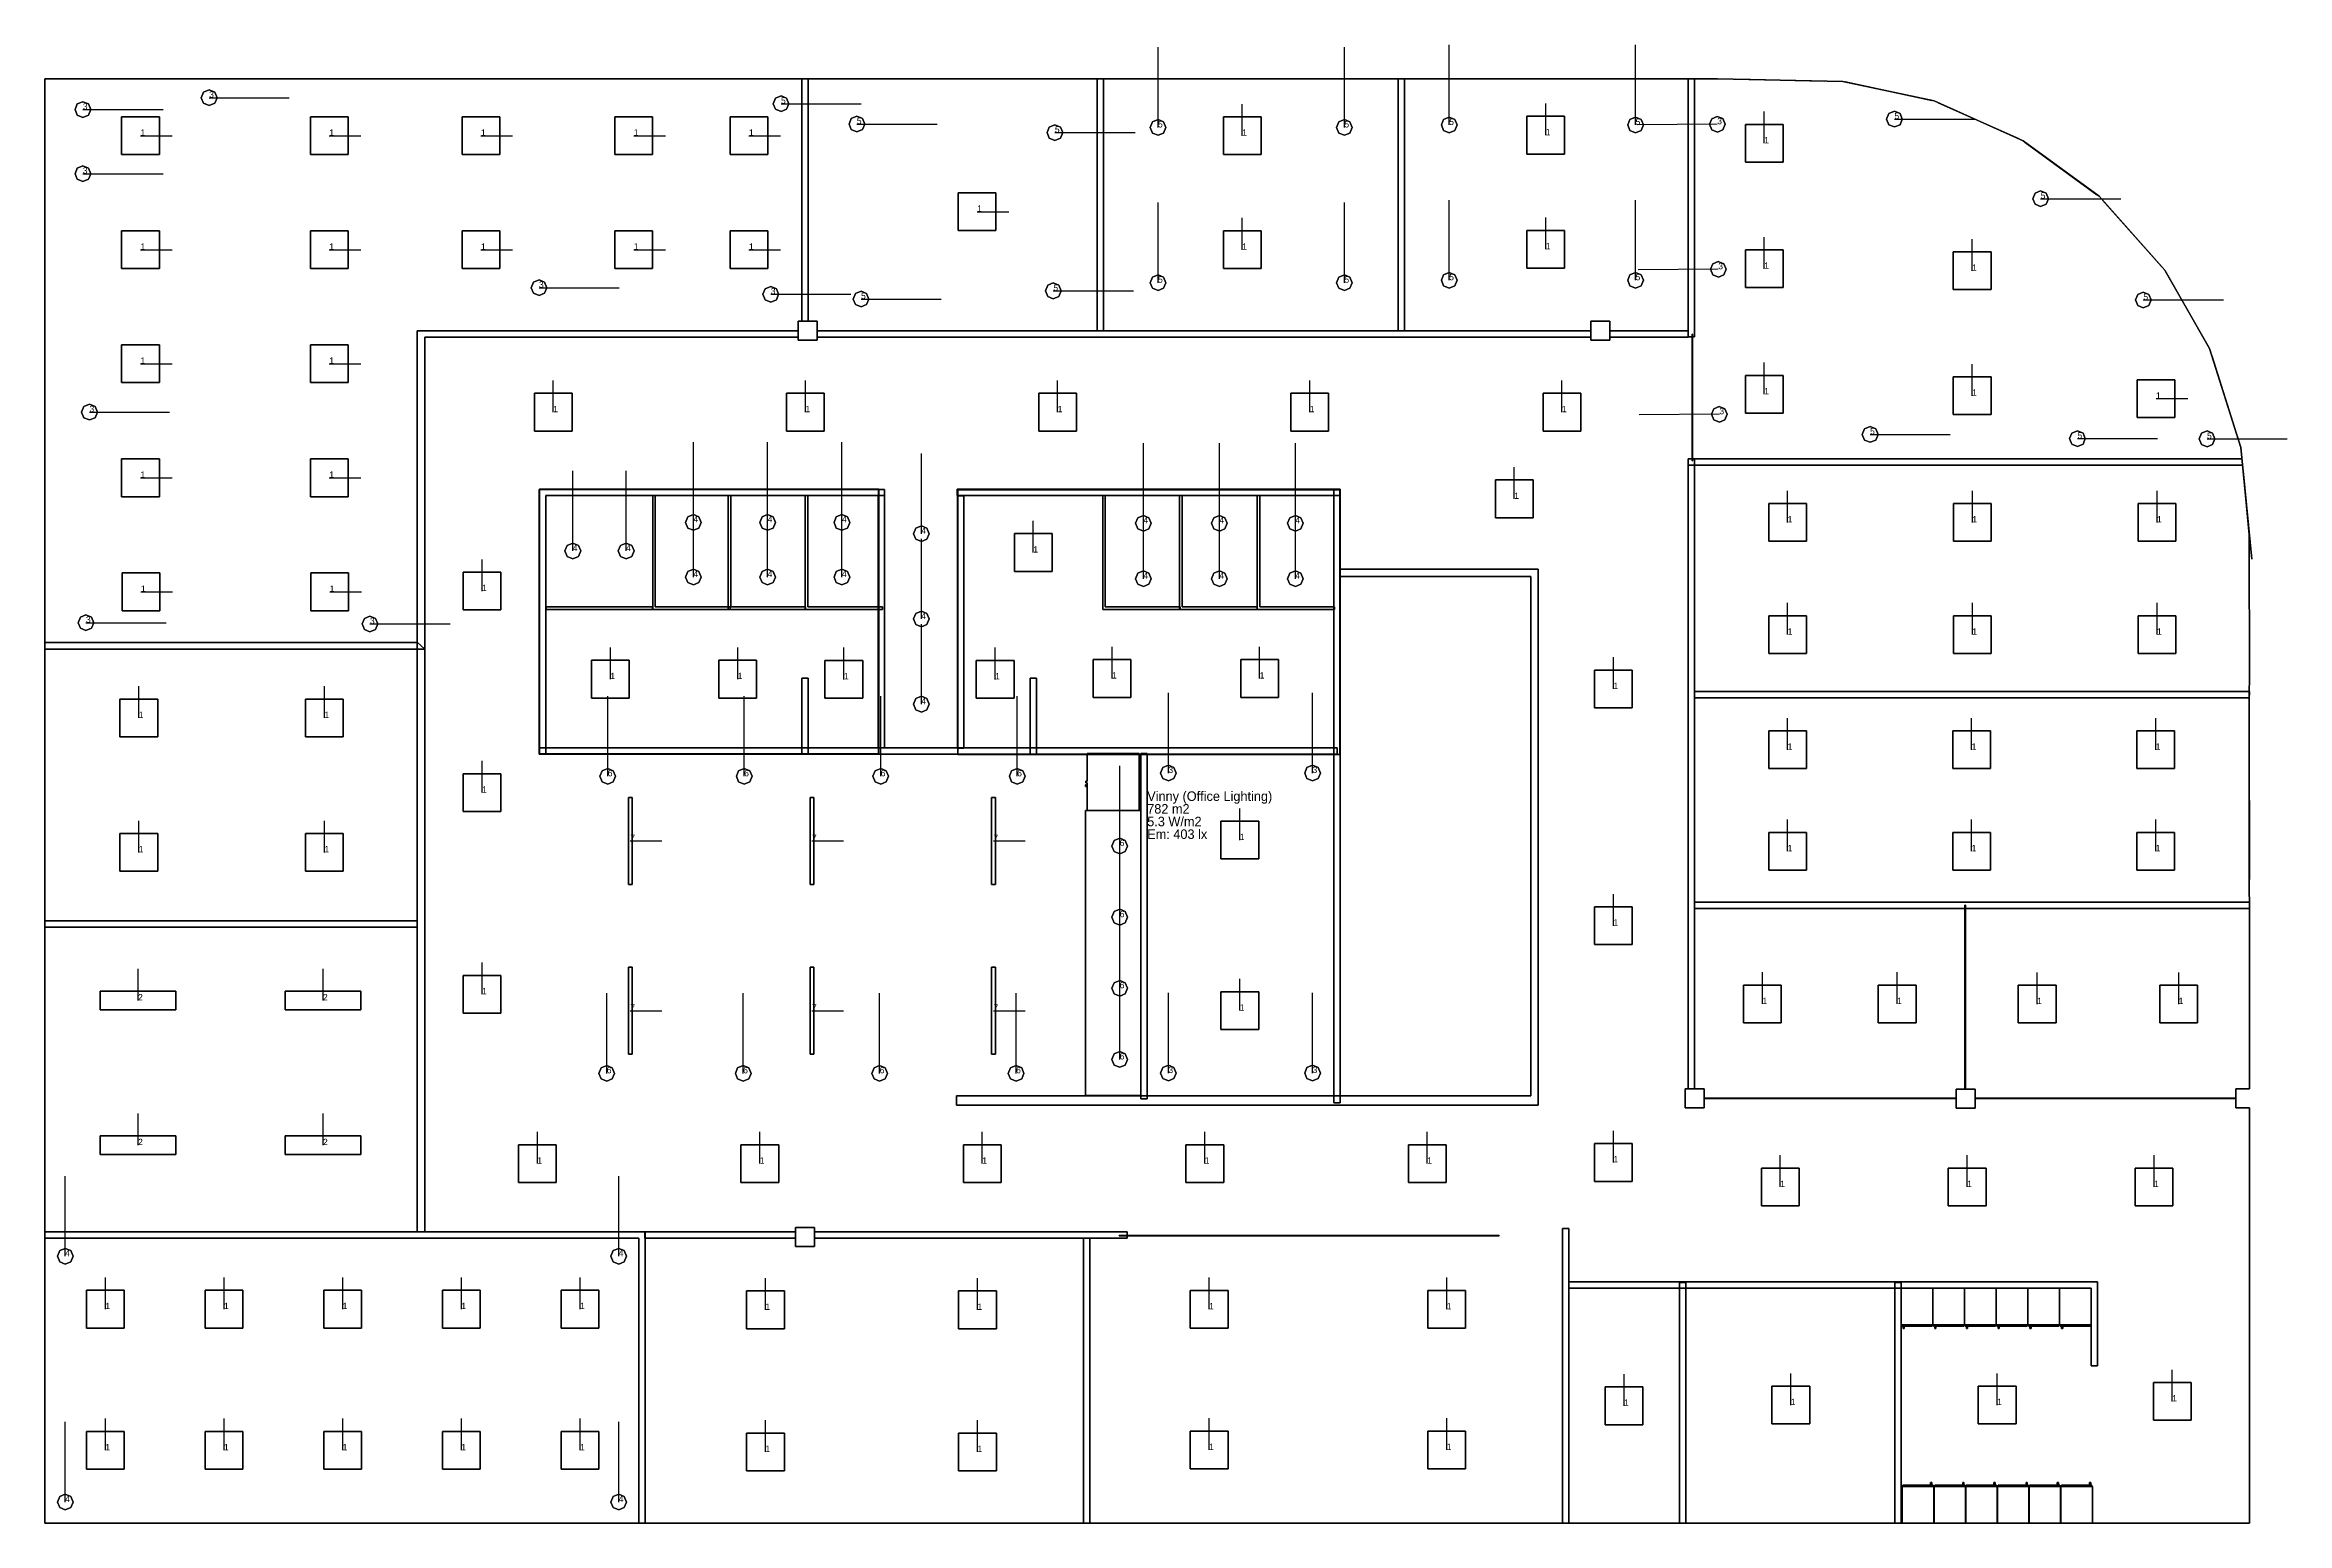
# Model space of a CAD drawing. Extents: x 0 to 48.5, y 0 to 23.7.
# Drawn here: x 0 to 35.39, y 0 to 23.33 of the extents above; entities that cross this region are included whole.
import ezdxf

# ---------------------------------------------------------------- set-up
doc = ezdxf.new("R2010")
doc.units = 0
doc.header["$MEASUREMENT"] = 0
for name, color, linetype in [('DLXFURN', 5, 'Continuous'), ('DLXLUM', 2, 'Continuous'), ('DLXLUMEX', 2, 'Continuous'), ('DLXSCENE', 7, 'Continuous'), ('DLXSUM', 9, 'Continuous')]:
    doc.layers.add(name, color=color, linetype=linetype)

# ---------------------------------------------------------------- blocks, each defined once
blk = doc.blocks.new('*U0')
for p, q in [((0.298, 0.298), (-0.298, 0.298)), ((-0.298, 0.298), (-0.298, -0.298)), ((-0.298, 0.298), (-0.298, -0.298)), ((-0.298, -0.298), (-0.298, 0.298)), ((-0.298, 0.298), (-0.298, 0.298)), ((0.298, 0.298), (-0.298, 0.298)), ((-0.298, 0.298), (-0.298, 0.298)), ((-0.298, 0.298), (0.298, 0.298)), ((-0.298, -0.298), (-0.298, 0.298)), ((-0.298, 0.298), (0.298, 0.298)), ((0.298, -0.298), (0.298, 0.298)), ((0.298, 0.298), (0.298, 0.298)), ((0.298, -0.298), (0.298, 0.298)), ((0.298, 0.298), (0.298, 0.298)), ((0.298, 0.298), (0.298, -0.298)), ((0.298, 0.298), (0.298, -0.298)), ((-0.298, -0.298), (0.298, -0.298)), ((-0.298, -0.298), (-0.298, -0.298)), ((-0.298, -0.298), (0.298, -0.298)), ((0.298, -0.298), (-0.298, -0.298)), ((-0.298, -0.298), (-0.298, -0.298)), ((0.298, -0.298), (-0.298, -0.298)), ((0.298, -0.298), (0.298, -0.298)), ((0.298, -0.298), (0.298, -0.298))]:
    blk.add_line(p, q)
at = {"color": 1}
blk.add_line((0, 0), (0.5, 0), dxfattribs=at)
at = {"layer": 'DLXLUMEX', "color": 7}
blk.add_text('1', height=0.1, dxfattribs=at).set_placement((0, 0))
blk = doc.blocks.new('*U111')
for p, q in [((0.298, 0.298), (-0.298, 0.298)), ((-0.298, 0.298), (-0.298, -0.298)), ((-0.298, 0.298), (-0.298, -0.298)), ((-0.298, -0.298), (-0.298, 0.298)), ((-0.298, 0.298), (-0.298, 0.298)), ((0.298, 0.298), (-0.298, 0.298)), ((-0.298, 0.298), (-0.298, 0.298)), ((-0.298, 0.298), (0.298, 0.298)), ((-0.298, -0.298), (-0.298, 0.298)), ((-0.298, 0.298), (0.298, 0.298)), ((0.298, -0.298), (0.298, 0.298)), ((0.298, 0.298), (0.298, 0.298)), ((0.298, -0.298), (0.298, 0.298)), ((0.298, 0.298), (0.298, 0.298)), ((0.298, 0.298), (0.298, -0.298)), ((0.298, 0.298), (0.298, -0.298)), ((-0.298, -0.298), (0.298, -0.298)), ((-0.298, -0.298), (-0.298, -0.298)), ((-0.298, -0.298), (0.298, -0.298)), ((0.298, -0.298), (-0.298, -0.298)), ((-0.298, -0.298), (-0.298, -0.298)), ((0.298, -0.298), (-0.298, -0.298)), ((0.298, -0.298), (0.298, -0.298)), ((0.298, -0.298), (0.298, -0.298))]:
    blk.add_line(p, q)
at = {"color": 1}
blk.add_line((0, 0), (0.5, 0), dxfattribs=at)
at = {"layer": 'DLXLUMEX', "color": 7}
blk.add_text('1', height=0.1, dxfattribs=at).set_placement((0, 0))
blk = doc.blocks.new('*U168')
for p, q in [((0.298, 0.298), (-0.298, 0.298)), ((-0.298, 0.298), (-0.298, -0.298)), ((-0.298, 0.298), (-0.298, -0.298)), ((-0.298, -0.298), (-0.298, 0.298)), ((-0.298, 0.298), (-0.298, 0.298)), ((0.298, 0.298), (-0.298, 0.298)), ((-0.298, 0.298), (-0.298, 0.298)), ((-0.298, 0.298), (0.298, 0.298)), ((-0.298, -0.298), (-0.298, 0.298)), ((-0.298, 0.298), (0.298, 0.298)), ((0.298, -0.298), (0.298, 0.298)), ((0.298, 0.298), (0.298, 0.298)), ((0.298, -0.298), (0.298, 0.298)), ((0.298, 0.298), (0.298, 0.298)), ((0.298, 0.298), (0.298, -0.298)), ((0.298, 0.298), (0.298, -0.298)), ((-0.298, -0.298), (0.298, -0.298)), ((-0.298, -0.298), (-0.298, -0.298)), ((-0.298, -0.298), (0.298, -0.298)), ((0.298, -0.298), (-0.298, -0.298)), ((-0.298, -0.298), (-0.298, -0.298)), ((0.298, -0.298), (-0.298, -0.298)), ((0.298, -0.298), (0.298, -0.298)), ((0.298, -0.298), (0.298, -0.298))]:
    blk.add_line(p, q)
at = {"color": 1}
blk.add_line((0, 0), (0.5, 0), dxfattribs=at)
at = {"layer": 'DLXLUMEX', "color": 7}
blk.add_text('1', height=0.1, dxfattribs=at).set_placement((0, 0))
blk = doc.blocks.new('*U179')
for p, q in [((0.298, 0.298), (-0.298, 0.298)), ((-0.298, 0.298), (-0.298, -0.298)), ((-0.298, 0.298), (-0.298, -0.298)), ((-0.298, -0.298), (-0.298, 0.298)), ((-0.298, 0.298), (-0.298, 0.298)), ((0.298, 0.298), (-0.298, 0.298)), ((-0.298, 0.298), (-0.298, 0.298)), ((-0.298, 0.298), (0.298, 0.298)), ((-0.298, -0.298), (-0.298, 0.298)), ((-0.298, 0.298), (0.298, 0.298)), ((0.298, -0.298), (0.298, 0.298)), ((0.298, 0.298), (0.298, 0.298)), ((0.298, -0.298), (0.298, 0.298)), ((0.298, 0.298), (0.298, 0.298)), ((0.298, 0.298), (0.298, -0.298)), ((0.298, 0.298), (0.298, -0.298)), ((-0.298, -0.298), (0.298, -0.298)), ((-0.298, -0.298), (-0.298, -0.298)), ((-0.298, -0.298), (0.298, -0.298)), ((0.298, -0.298), (-0.298, -0.298)), ((-0.298, -0.298), (-0.298, -0.298)), ((0.298, -0.298), (-0.298, -0.298)), ((0.298, -0.298), (0.298, -0.298)), ((0.298, -0.298), (0.298, -0.298))]:
    blk.add_line(p, q)
at = {"color": 1}
blk.add_line((0, 0), (0.5, 0), dxfattribs=at)
at = {"layer": 'DLXLUMEX', "color": 7}
blk.add_text('1', height=0.1, dxfattribs=at).set_placement((0, 0))
blk = doc.blocks.new('*U190')
for p, q in [((0.298, 0.298), (-0.298, 0.298)), ((-0.298, 0.298), (-0.298, -0.298)), ((-0.298, 0.298), (-0.298, -0.298)), ((-0.298, -0.298), (-0.298, 0.298)), ((-0.298, 0.298), (-0.298, 0.298)), ((0.298, 0.298), (-0.298, 0.298)), ((-0.298, 0.298), (-0.298, 0.298)), ((-0.298, 0.298), (0.298, 0.298)), ((-0.298, -0.298), (-0.298, 0.298)), ((-0.298, 0.298), (0.298, 0.298)), ((0.298, -0.298), (0.298, 0.298)), ((0.298, 0.298), (0.298, 0.298)), ((0.298, -0.298), (0.298, 0.298)), ((0.298, 0.298), (0.298, 0.298)), ((0.298, 0.298), (0.298, -0.298)), ((0.298, 0.298), (0.298, -0.298)), ((-0.298, -0.298), (0.298, -0.298)), ((-0.298, -0.298), (-0.298, -0.298)), ((-0.298, -0.298), (0.298, -0.298)), ((0.298, -0.298), (-0.298, -0.298)), ((-0.298, -0.298), (-0.298, -0.298)), ((0.298, -0.298), (-0.298, -0.298)), ((0.298, -0.298), (0.298, -0.298)), ((0.298, -0.298), (0.298, -0.298))]:
    blk.add_line(p, q)
at = {"color": 1}
blk.add_line((0, 0), (0.5, 0), dxfattribs=at)
at = {"layer": 'DLXLUMEX', "color": 7}
blk.add_text('1', height=0.1, dxfattribs=at).set_placement((0, 0))
blk = doc.blocks.new('*U201')
for p, q in [((0.298, 0.298), (-0.298, 0.298)), ((-0.298, 0.298), (-0.298, -0.298)), ((-0.298, 0.298), (-0.298, -0.298)), ((-0.298, -0.298), (-0.298, 0.298)), ((-0.298, 0.298), (-0.298, 0.298)), ((0.298, 0.298), (-0.298, 0.298)), ((-0.298, 0.298), (-0.298, 0.298)), ((-0.298, 0.298), (0.298, 0.298)), ((-0.298, -0.298), (-0.298, 0.298)), ((-0.298, 0.298), (0.298, 0.298)), ((0.298, -0.298), (0.298, 0.298)), ((0.298, 0.298), (0.298, 0.298)), ((0.298, -0.298), (0.298, 0.298)), ((0.298, 0.298), (0.298, 0.298)), ((0.298, 0.298), (0.298, -0.298)), ((0.298, 0.298), (0.298, -0.298)), ((-0.298, -0.298), (0.298, -0.298)), ((-0.298, -0.298), (-0.298, -0.298)), ((-0.298, -0.298), (0.298, -0.298)), ((0.298, -0.298), (-0.298, -0.298)), ((-0.298, -0.298), (-0.298, -0.298)), ((0.298, -0.298), (-0.298, -0.298)), ((0.298, -0.298), (0.298, -0.298)), ((0.298, -0.298), (0.298, -0.298))]:
    blk.add_line(p, q)
at = {"color": 1}
blk.add_line((0, 0), (0.5, 0), dxfattribs=at)
at = {"layer": 'DLXLUMEX', "color": 7}
blk.add_text('1', height=0.1, dxfattribs=at).set_placement((0, 0))
blk = doc.blocks.new('*U212')
for p, q in [((0.298, 0.298), (-0.298, 0.298)), ((-0.298, 0.298), (-0.298, -0.298)), ((-0.298, 0.298), (-0.298, -0.298)), ((-0.298, -0.298), (-0.298, 0.298)), ((-0.298, 0.298), (-0.298, 0.298)), ((0.298, 0.298), (-0.298, 0.298)), ((-0.298, 0.298), (-0.298, 0.298)), ((-0.298, 0.298), (0.298, 0.298)), ((-0.298, -0.298), (-0.298, 0.298)), ((-0.298, 0.298), (0.298, 0.298)), ((0.298, -0.298), (0.298, 0.298)), ((0.298, 0.298), (0.298, 0.298)), ((0.298, -0.298), (0.298, 0.298)), ((0.298, 0.298), (0.298, 0.298)), ((0.298, 0.298), (0.298, -0.298)), ((0.298, 0.298), (0.298, -0.298)), ((-0.298, -0.298), (0.298, -0.298)), ((-0.298, -0.298), (-0.298, -0.298)), ((-0.298, -0.298), (0.298, -0.298)), ((0.298, -0.298), (-0.298, -0.298)), ((-0.298, -0.298), (-0.298, -0.298)), ((0.298, -0.298), (-0.298, -0.298)), ((0.298, -0.298), (0.298, -0.298)), ((0.298, -0.298), (0.298, -0.298))]:
    blk.add_line(p, q)
at = {"color": 1}
blk.add_line((0, 0), (0.5, 0), dxfattribs=at)
at = {"layer": 'DLXLUMEX', "color": 7}
blk.add_text('1', height=0.1, dxfattribs=at).set_placement((0, 0))
blk = doc.blocks.new('*U223')
for p, q in [((0.298, 0.298), (-0.298, 0.298)), ((-0.298, 0.298), (-0.298, -0.298)), ((-0.298, 0.298), (-0.298, -0.298)), ((-0.298, -0.298), (-0.298, 0.298)), ((-0.298, 0.298), (-0.298, 0.298)), ((0.298, 0.298), (-0.298, 0.298)), ((-0.298, 0.298), (-0.298, 0.298)), ((-0.298, 0.298), (0.298, 0.298)), ((-0.298, -0.298), (-0.298, 0.298)), ((-0.298, 0.298), (0.298, 0.298)), ((0.298, -0.298), (0.298, 0.298)), ((0.298, 0.298), (0.298, 0.298)), ((0.298, -0.298), (0.298, 0.298)), ((0.298, 0.298), (0.298, 0.298)), ((0.298, 0.298), (0.298, -0.298)), ((0.298, 0.298), (0.298, -0.298)), ((-0.298, -0.298), (0.298, -0.298)), ((-0.298, -0.298), (-0.298, -0.298)), ((-0.298, -0.298), (0.298, -0.298)), ((0.298, -0.298), (-0.298, -0.298)), ((-0.298, -0.298), (-0.298, -0.298)), ((0.298, -0.298), (-0.298, -0.298)), ((0.298, -0.298), (0.298, -0.298)), ((0.298, -0.298), (0.298, -0.298))]:
    blk.add_line(p, q)
at = {"color": 1}
blk.add_line((0, 0), (0.5, 0), dxfattribs=at)
at = {"layer": 'DLXLUMEX', "color": 7}
blk.add_text('1', height=0.1, dxfattribs=at).set_placement((0, 0))
blk = doc.blocks.new('*U234')
for p, q in [((0.298, 0.298), (-0.298, 0.298)), ((-0.298, 0.298), (-0.298, -0.298)), ((-0.298, 0.298), (-0.298, -0.298)), ((-0.298, -0.298), (-0.298, 0.298)), ((-0.298, 0.298), (-0.298, 0.298)), ((0.298, 0.298), (-0.298, 0.298)), ((-0.298, 0.298), (-0.298, 0.298)), ((-0.298, 0.298), (0.298, 0.298)), ((-0.298, -0.298), (-0.298, 0.298)), ((-0.298, 0.298), (0.298, 0.298)), ((0.298, -0.298), (0.298, 0.298)), ((0.298, 0.298), (0.298, 0.298)), ((0.298, -0.298), (0.298, 0.298)), ((0.298, 0.298), (0.298, 0.298)), ((0.298, 0.298), (0.298, -0.298)), ((0.298, 0.298), (0.298, -0.298)), ((-0.298, -0.298), (0.298, -0.298)), ((-0.298, -0.298), (-0.298, -0.298)), ((-0.298, -0.298), (0.298, -0.298)), ((0.298, -0.298), (-0.298, -0.298)), ((-0.298, -0.298), (-0.298, -0.298)), ((0.298, -0.298), (-0.298, -0.298)), ((0.298, -0.298), (0.298, -0.298)), ((0.298, -0.298), (0.298, -0.298))]:
    blk.add_line(p, q)
at = {"color": 1}
blk.add_line((0, 0), (0.5, 0), dxfattribs=at)
at = {"layer": 'DLXLUMEX', "color": 7}
blk.add_text('1', height=0.1, dxfattribs=at).set_placement((0, 0))
blk = doc.blocks.new('*U1')
for p, q in [((0.298, 0.298), (-0.298, 0.298)), ((-0.298, 0.298), (-0.298, -0.298)), ((-0.298, 0.298), (-0.298, -0.298)), ((-0.298, -0.298), (-0.298, 0.298)), ((-0.298, 0.298), (-0.298, 0.298)), ((0.298, 0.298), (-0.298, 0.298)), ((-0.298, 0.298), (-0.298, 0.298)), ((-0.298, 0.298), (0.298, 0.298)), ((-0.298, -0.298), (-0.298, 0.298)), ((-0.298, 0.298), (0.298, 0.298)), ((0.298, -0.298), (0.298, 0.298)), ((0.298, 0.298), (0.298, 0.298)), ((0.298, -0.298), (0.298, 0.298)), ((0.298, 0.298), (0.298, 0.298)), ((0.298, 0.298), (0.298, -0.298)), ((0.298, 0.298), (0.298, -0.298)), ((-0.298, -0.298), (0.298, -0.298)), ((-0.298, -0.298), (-0.298, -0.298)), ((-0.298, -0.298), (0.298, -0.298)), ((0.298, -0.298), (-0.298, -0.298)), ((-0.298, -0.298), (-0.298, -0.298)), ((0.298, -0.298), (-0.298, -0.298)), ((0.298, -0.298), (0.298, -0.298)), ((0.298, -0.298), (0.298, -0.298))]:
    blk.add_line(p, q)
at = {"color": 1}
blk.add_line((0, 0), (0.5, 0), dxfattribs=at)
at = {"layer": 'DLXLUMEX', "color": 7}
blk.add_text('1', height=0.1, dxfattribs=at).set_placement((0, 0))
blk = doc.blocks.new('*U12')
for p, q in [((0.298, 0.298), (-0.298, 0.298)), ((-0.298, 0.298), (-0.298, -0.298)), ((-0.298, 0.298), (-0.298, -0.298)), ((-0.298, -0.298), (-0.298, 0.298)), ((-0.298, 0.298), (-0.298, 0.298)), ((0.298, 0.298), (-0.298, 0.298)), ((-0.298, 0.298), (-0.298, 0.298)), ((-0.298, 0.298), (0.298, 0.298)), ((-0.298, -0.298), (-0.298, 0.298)), ((-0.298, 0.298), (0.298, 0.298)), ((0.298, -0.298), (0.298, 0.298)), ((0.298, 0.298), (0.298, 0.298)), ((0.298, -0.298), (0.298, 0.298)), ((0.298, 0.298), (0.298, 0.298)), ((0.298, 0.298), (0.298, -0.298)), ((0.298, 0.298), (0.298, -0.298)), ((-0.298, -0.298), (0.298, -0.298)), ((-0.298, -0.298), (-0.298, -0.298)), ((-0.298, -0.298), (0.298, -0.298)), ((0.298, -0.298), (-0.298, -0.298)), ((-0.298, -0.298), (-0.298, -0.298)), ((0.298, -0.298), (-0.298, -0.298)), ((0.298, -0.298), (0.298, -0.298)), ((0.298, -0.298), (0.298, -0.298))]:
    blk.add_line(p, q)
at = {"color": 1}
blk.add_line((0, 0), (0.5, 0), dxfattribs=at)
at = {"layer": 'DLXLUMEX', "color": 7}
blk.add_text('1', height=0.1, dxfattribs=at).set_placement((0, 0))
blk = doc.blocks.new('*U23')
for p, q in [((0.298, 0.298), (-0.298, 0.298)), ((-0.298, 0.298), (-0.298, -0.298)), ((-0.298, 0.298), (-0.298, -0.298)), ((-0.298, -0.298), (-0.298, 0.298)), ((-0.298, 0.298), (-0.298, 0.298)), ((0.298, 0.298), (-0.298, 0.298)), ((-0.298, 0.298), (-0.298, 0.298)), ((-0.298, 0.298), (0.298, 0.298)), ((-0.298, -0.298), (-0.298, 0.298)), ((-0.298, 0.298), (0.298, 0.298)), ((0.298, -0.298), (0.298, 0.298)), ((0.298, 0.298), (0.298, 0.298)), ((0.298, -0.298), (0.298, 0.298)), ((0.298, 0.298), (0.298, 0.298)), ((0.298, 0.298), (0.298, -0.298)), ((0.298, 0.298), (0.298, -0.298)), ((-0.298, -0.298), (0.298, -0.298)), ((-0.298, -0.298), (-0.298, -0.298)), ((-0.298, -0.298), (0.298, -0.298)), ((0.298, -0.298), (-0.298, -0.298)), ((-0.298, -0.298), (-0.298, -0.298)), ((0.298, -0.298), (-0.298, -0.298)), ((0.298, -0.298), (0.298, -0.298)), ((0.298, -0.298), (0.298, -0.298))]:
    blk.add_line(p, q)
at = {"color": 1}
blk.add_line((0, 0), (0.5, 0), dxfattribs=at)
at = {"layer": 'DLXLUMEX', "color": 7}
blk.add_text('1', height=0.1, dxfattribs=at).set_placement((0, 0))
blk = doc.blocks.new('*U34')
for p, q in [((0.298, 0.298), (-0.298, 0.298)), ((-0.298, 0.298), (-0.298, -0.298)), ((-0.298, 0.298), (-0.298, -0.298)), ((-0.298, -0.298), (-0.298, 0.298)), ((-0.298, 0.298), (-0.298, 0.298)), ((0.298, 0.298), (-0.298, 0.298)), ((-0.298, 0.298), (-0.298, 0.298)), ((-0.298, 0.298), (0.298, 0.298)), ((-0.298, -0.298), (-0.298, 0.298)), ((-0.298, 0.298), (0.298, 0.298)), ((0.298, -0.298), (0.298, 0.298)), ((0.298, 0.298), (0.298, 0.298)), ((0.298, -0.298), (0.298, 0.298)), ((0.298, 0.298), (0.298, 0.298)), ((0.298, 0.298), (0.298, -0.298)), ((0.298, 0.298), (0.298, -0.298)), ((-0.298, -0.298), (0.298, -0.298)), ((-0.298, -0.298), (-0.298, -0.298)), ((-0.298, -0.298), (0.298, -0.298)), ((0.298, -0.298), (-0.298, -0.298)), ((-0.298, -0.298), (-0.298, -0.298)), ((0.298, -0.298), (-0.298, -0.298)), ((0.298, -0.298), (0.298, -0.298)), ((0.298, -0.298), (0.298, -0.298))]:
    blk.add_line(p, q)
at = {"color": 1}
blk.add_line((0, 0), (0.5, 0), dxfattribs=at)
at = {"layer": 'DLXLUMEX', "color": 7}
blk.add_text('1', height=0.1, dxfattribs=at).set_placement((0, 0))
blk = doc.blocks.new('*U45')
for p, q in [((0.298, 0.298), (-0.298, 0.298)), ((-0.298, 0.298), (-0.298, -0.298)), ((-0.298, 0.298), (-0.298, -0.298)), ((-0.298, -0.298), (-0.298, 0.298)), ((-0.298, 0.298), (-0.298, 0.298)), ((0.298, 0.298), (-0.298, 0.298)), ((-0.298, 0.298), (-0.298, 0.298)), ((-0.298, 0.298), (0.298, 0.298)), ((-0.298, -0.298), (-0.298, 0.298)), ((-0.298, 0.298), (0.298, 0.298)), ((0.298, -0.298), (0.298, 0.298)), ((0.298, 0.298), (0.298, 0.298)), ((0.298, -0.298), (0.298, 0.298)), ((0.298, 0.298), (0.298, 0.298)), ((0.298, 0.298), (0.298, -0.298)), ((0.298, 0.298), (0.298, -0.298)), ((-0.298, -0.298), (0.298, -0.298)), ((-0.298, -0.298), (-0.298, -0.298)), ((-0.298, -0.298), (0.298, -0.298)), ((0.298, -0.298), (-0.298, -0.298)), ((-0.298, -0.298), (-0.298, -0.298)), ((0.298, -0.298), (-0.298, -0.298)), ((0.298, -0.298), (0.298, -0.298)), ((0.298, -0.298), (0.298, -0.298))]:
    blk.add_line(p, q)
at = {"color": 1}
blk.add_line((0, 0), (0.5, 0), dxfattribs=at)
at = {"layer": 'DLXLUMEX', "color": 7}
blk.add_text('1', height=0.1, dxfattribs=at).set_placement((0, 0))
blk = doc.blocks.new('*U56')
for p, q in [((0.298, 0.298), (-0.298, 0.298)), ((-0.298, 0.298), (-0.298, -0.298)), ((-0.298, 0.298), (-0.298, -0.298)), ((-0.298, -0.298), (-0.298, 0.298)), ((-0.298, 0.298), (-0.298, 0.298)), ((0.298, 0.298), (-0.298, 0.298)), ((-0.298, 0.298), (-0.298, 0.298)), ((-0.298, 0.298), (0.298, 0.298)), ((-0.298, -0.298), (-0.298, 0.298)), ((-0.298, 0.298), (0.298, 0.298)), ((0.298, -0.298), (0.298, 0.298)), ((0.298, 0.298), (0.298, 0.298)), ((0.298, -0.298), (0.298, 0.298)), ((0.298, 0.298), (0.298, 0.298)), ((0.298, 0.298), (0.298, -0.298)), ((0.298, 0.298), (0.298, -0.298)), ((-0.298, -0.298), (0.298, -0.298)), ((-0.298, -0.298), (-0.298, -0.298)), ((-0.298, -0.298), (0.298, -0.298)), ((0.298, -0.298), (-0.298, -0.298)), ((-0.298, -0.298), (-0.298, -0.298)), ((0.298, -0.298), (-0.298, -0.298)), ((0.298, -0.298), (0.298, -0.298)), ((0.298, -0.298), (0.298, -0.298))]:
    blk.add_line(p, q)
at = {"color": 1}
blk.add_line((0, 0), (0.5, 0), dxfattribs=at)
at = {"layer": 'DLXLUMEX', "color": 7}
blk.add_text('1', height=0.1, dxfattribs=at).set_placement((0, 0))
blk = doc.blocks.new('*U67')
for p, q in [((0.298, 0.298), (-0.298, 0.298)), ((-0.298, 0.298), (-0.298, -0.298)), ((-0.298, 0.298), (-0.298, -0.298)), ((-0.298, -0.298), (-0.298, 0.298)), ((-0.298, 0.298), (-0.298, 0.298)), ((0.298, 0.298), (-0.298, 0.298)), ((-0.298, 0.298), (-0.298, 0.298)), ((-0.298, 0.298), (0.298, 0.298)), ((-0.298, -0.298), (-0.298, 0.298)), ((-0.298, 0.298), (0.298, 0.298)), ((0.298, -0.298), (0.298, 0.298)), ((0.298, 0.298), (0.298, 0.298)), ((0.298, -0.298), (0.298, 0.298)), ((0.298, 0.298), (0.298, 0.298)), ((0.298, 0.298), (0.298, -0.298)), ((0.298, 0.298), (0.298, -0.298)), ((-0.298, -0.298), (0.298, -0.298)), ((-0.298, -0.298), (-0.298, -0.298)), ((-0.298, -0.298), (0.298, -0.298)), ((0.298, -0.298), (-0.298, -0.298)), ((-0.298, -0.298), (-0.298, -0.298)), ((0.298, -0.298), (-0.298, -0.298)), ((0.298, -0.298), (0.298, -0.298)), ((0.298, -0.298), (0.298, -0.298))]:
    blk.add_line(p, q)
at = {"color": 1}
blk.add_line((0, 0), (0.5, 0), dxfattribs=at)
at = {"layer": 'DLXLUMEX', "color": 7}
blk.add_text('1', height=0.1, dxfattribs=at).set_placement((0, 0))
blk = doc.blocks.new('*U78')
for p, q in [((-0.124, 0), (-0.088, 0.088)), ((-0.088, 0.088), (-0.124, 0)), ((-0.088, 0.088), (-0.124, 0)), ((-0.124, 0), (-0.088, 0.088)), ((-0.088, -0.088), (-0.124, 0)), ((-0.124, 0), (-0.088, -0.088)), ((-0.124, 0), (-0.124, 0)), ((-0.124, 0), (-0.088, -0.088)), ((-0.088, -0.088), (-0.124, 0)), ((-0.124, 0), (-0.124, 0)), ((-0.088, 0.088), (0, 0.124)), ((0, 0.124), (-0.088, 0.088)), ((0, 0.124), (-0.088, 0.088)), ((-0.088, 0.088), (0, 0.124)), ((-0.088, 0.088), (-0.088, 0.088)), ((-0.088, 0.088), (-0.088, 0.088)), ((0, 0.124), (0.088, 0.088)), ((0.088, 0.088), (0, 0.124)), ((0, 0.124), (0, 0.124)), ((0.088, 0.088), (0, 0.124)), ((0, 0.124), (0, 0.124)), ((0, 0.124), (0.088, 0.088)), ((0.088, 0.088), (0.124, 0)), ((0.124, 0), (0.088, 0.088)), ((0.088, 0.088), (0.088, 0.088)), ((0.124, 0), (0.088, 0.088)), ((0.088, 0.088), (0.088, 0.088)), ((0.088, 0.088), (0.124, 0)), ((0.124, 0), (0.088, -0.088)), ((0.088, -0.088), (0.124, 0)), ((0.088, -0.088), (0.124, 0)), ((0.124, 0), (0.088, -0.088)), ((0.124, 0), (0.124, 0)), ((0.124, 0), (0.124, 0)), ((0, -0.124), (-0.088, -0.088)), ((-0.088, -0.088), (0, -0.124)), ((-0.088, -0.088), (-0.088, -0.088)), ((-0.088, -0.088), (0, -0.124)), ((0, -0.124), (-0.088, -0.088)), ((-0.088, -0.088), (-0.088, -0.088)), ((0.088, -0.088), (0, -0.124)), ((0, -0.124), (0.088, -0.088)), ((0, -0.124), (0.088, -0.088)), ((0.088, -0.088), (0, -0.124)), ((0, -0.124), (0, -0.124)), ((0, -0.124), (0, -0.124)), ((0.088, -0.088), (0.088, -0.088)), ((0.088, -0.088), (0.088, -0.088))]:
    blk.add_line(p, q)
at = {"color": 1}
blk.add_line((0, 0), (1.265, 0), dxfattribs=at)
at = {"layer": 'DLXLUMEX', "color": 7}
blk.add_text('3', height=0.1, dxfattribs=at).set_placement((0, 0))
blk = doc.blocks.new('*U89')
for p, q in [((-0.124, 0), (-0.088, 0.088)), ((-0.088, 0.088), (-0.124, 0)), ((-0.088, 0.088), (-0.124, 0)), ((-0.124, 0), (-0.088, 0.088)), ((-0.088, -0.088), (-0.124, 0)), ((-0.124, 0), (-0.088, -0.088)), ((-0.124, 0), (-0.124, 0)), ((-0.124, 0), (-0.088, -0.088)), ((-0.088, -0.088), (-0.124, 0)), ((-0.124, 0), (-0.124, 0)), ((-0.088, 0.088), (0, 0.124)), ((0, 0.124), (-0.088, 0.088)), ((0, 0.124), (-0.088, 0.088)), ((-0.088, 0.088), (0, 0.124)), ((-0.088, 0.088), (-0.088, 0.088)), ((-0.088, 0.088), (-0.088, 0.088)), ((0, 0.124), (0.088, 0.088)), ((0.088, 0.088), (0, 0.124)), ((0, 0.124), (0, 0.124)), ((0.088, 0.088), (0, 0.124)), ((0, 0.124), (0, 0.124)), ((0, 0.124), (0.088, 0.088)), ((0.088, 0.088), (0.124, 0)), ((0.124, 0), (0.088, 0.088)), ((0.088, 0.088), (0.088, 0.088)), ((0.124, 0), (0.088, 0.088)), ((0.088, 0.088), (0.088, 0.088)), ((0.088, 0.088), (0.124, 0)), ((0.124, 0), (0.088, -0.088)), ((0.088, -0.088), (0.124, 0)), ((0.088, -0.088), (0.124, 0)), ((0.124, 0), (0.088, -0.088)), ((0.124, 0), (0.124, 0)), ((0.124, 0), (0.124, 0)), ((0, -0.124), (-0.088, -0.088)), ((-0.088, -0.088), (0, -0.124)), ((-0.088, -0.088), (-0.088, -0.088)), ((-0.088, -0.088), (0, -0.124)), ((0, -0.124), (-0.088, -0.088)), ((-0.088, -0.088), (-0.088, -0.088)), ((0.088, -0.088), (0, -0.124)), ((0, -0.124), (0.088, -0.088)), ((0, -0.124), (0.088, -0.088)), ((0.088, -0.088), (0, -0.124)), ((0, -0.124), (0, -0.124)), ((0, -0.124), (0, -0.124)), ((0.088, -0.088), (0.088, -0.088)), ((0.088, -0.088), (0.088, -0.088))]:
    blk.add_line(p, q)
at = {"color": 1}
blk.add_line((0, 0), (1.265, 0), dxfattribs=at)
at = {"layer": 'DLXLUMEX', "color": 7}
blk.add_text('3', height=0.1, dxfattribs=at).set_placement((0, 0))
blk = doc.blocks.new('*U100')
for p, q in [((-0.124, 0), (-0.088, 0.088)), ((-0.088, 0.088), (-0.124, 0)), ((-0.088, 0.088), (-0.124, 0)), ((-0.124, 0), (-0.088, 0.088)), ((-0.088, -0.088), (-0.124, 0)), ((-0.124, 0), (-0.088, -0.088)), ((-0.124, 0), (-0.124, 0)), ((-0.124, 0), (-0.088, -0.088)), ((-0.088, -0.088), (-0.124, 0)), ((-0.124, 0), (-0.124, 0)), ((-0.088, 0.088), (0, 0.124)), ((0, 0.124), (-0.088, 0.088)), ((0, 0.124), (-0.088, 0.088)), ((-0.088, 0.088), (0, 0.124)), ((-0.088, 0.088), (-0.088, 0.088)), ((-0.088, 0.088), (-0.088, 0.088)), ((0, 0.124), (0.088, 0.088)), ((0.088, 0.088), (0, 0.124)), ((0, 0.124), (0, 0.124)), ((0.088, 0.088), (0, 0.124)), ((0, 0.124), (0, 0.124)), ((0, 0.124), (0.088, 0.088)), ((0.088, 0.088), (0.124, 0)), ((0.124, 0), (0.088, 0.088)), ((0.088, 0.088), (0.088, 0.088)), ((0.124, 0), (0.088, 0.088)), ((0.088, 0.088), (0.088, 0.088)), ((0.088, 0.088), (0.124, 0)), ((0.124, 0), (0.088, -0.088)), ((0.088, -0.088), (0.124, 0)), ((0.088, -0.088), (0.124, 0)), ((0.124, 0), (0.088, -0.088)), ((0.124, 0), (0.124, 0)), ((0.124, 0), (0.124, 0)), ((0, -0.124), (-0.088, -0.088)), ((-0.088, -0.088), (0, -0.124)), ((-0.088, -0.088), (-0.088, -0.088)), ((-0.088, -0.088), (0, -0.124)), ((0, -0.124), (-0.088, -0.088)), ((-0.088, -0.088), (-0.088, -0.088)), ((0.088, -0.088), (0, -0.124)), ((0, -0.124), (0.088, -0.088)), ((0, -0.124), (0.088, -0.088)), ((0.088, -0.088), (0, -0.124)), ((0, -0.124), (0, -0.124)), ((0, -0.124), (0, -0.124)), ((0.088, -0.088), (0.088, -0.088)), ((0.088, -0.088), (0.088, -0.088))]:
    blk.add_line(p, q)
at = {"color": 1}
blk.add_line((0, 0), (1.265, 0), dxfattribs=at)
at = {"layer": 'DLXLUMEX', "color": 7}
blk.add_text('3', height=0.1, dxfattribs=at).set_placement((0, 0))
blk = doc.blocks.new('*U112')
for p, q in [((-0.124, 0), (-0.088, 0.088)), ((-0.088, 0.088), (-0.124, 0)), ((-0.088, 0.088), (-0.124, 0)), ((-0.124, 0), (-0.088, 0.088)), ((-0.088, -0.088), (-0.124, 0)), ((-0.124, 0), (-0.088, -0.088)), ((-0.124, 0), (-0.124, 0)), ((-0.124, 0), (-0.088, -0.088)), ((-0.088, -0.088), (-0.124, 0)), ((-0.124, 0), (-0.124, 0)), ((-0.088, 0.088), (0, 0.124)), ((0, 0.124), (-0.088, 0.088)), ((0, 0.124), (-0.088, 0.088)), ((-0.088, 0.088), (0, 0.124)), ((-0.088, 0.088), (-0.088, 0.088)), ((-0.088, 0.088), (-0.088, 0.088)), ((0, 0.124), (0.088, 0.088)), ((0.088, 0.088), (0, 0.124)), ((0, 0.124), (0, 0.124)), ((0.088, 0.088), (0, 0.124)), ((0, 0.124), (0, 0.124)), ((0, 0.124), (0.088, 0.088)), ((0.088, 0.088), (0.124, 0)), ((0.124, 0), (0.088, 0.088)), ((0.088, 0.088), (0.088, 0.088)), ((0.124, 0), (0.088, 0.088)), ((0.088, 0.088), (0.088, 0.088)), ((0.088, 0.088), (0.124, 0)), ((0.124, 0), (0.088, -0.088)), ((0.088, -0.088), (0.124, 0)), ((0.088, -0.088), (0.124, 0)), ((0.124, 0), (0.088, -0.088)), ((0.124, 0), (0.124, 0)), ((0.124, 0), (0.124, 0)), ((0, -0.124), (-0.088, -0.088)), ((-0.088, -0.088), (0, -0.124)), ((-0.088, -0.088), (-0.088, -0.088)), ((-0.088, -0.088), (0, -0.124)), ((0, -0.124), (-0.088, -0.088)), ((-0.088, -0.088), (-0.088, -0.088)), ((0.088, -0.088), (0, -0.124)), ((0, -0.124), (0.088, -0.088)), ((0, -0.124), (0.088, -0.088)), ((0.088, -0.088), (0, -0.124)), ((0, -0.124), (0, -0.124)), ((0, -0.124), (0, -0.124)), ((0.088, -0.088), (0.088, -0.088)), ((0.088, -0.088), (0.088, -0.088))]:
    blk.add_line(p, q)
at = {"color": 1}
blk.add_line((0, 0), (1.265, 0), dxfattribs=at)
at = {"layer": 'DLXLUMEX', "color": 7}
blk.add_text('3', height=0.1, dxfattribs=at).set_placement((0, 0))
blk = doc.blocks.new('*U123')
for p, q in [((-0.124, 0), (-0.088, 0.088)), ((-0.088, 0.088), (-0.124, 0)), ((-0.088, 0.088), (-0.124, 0)), ((-0.124, 0), (-0.088, 0.088)), ((-0.088, -0.088), (-0.124, 0)), ((-0.124, 0), (-0.088, -0.088)), ((-0.124, 0), (-0.124, 0)), ((-0.124, 0), (-0.088, -0.088)), ((-0.088, -0.088), (-0.124, 0)), ((-0.124, 0), (-0.124, 0)), ((-0.088, 0.088), (0, 0.124)), ((0, 0.124), (-0.088, 0.088)), ((0, 0.124), (-0.088, 0.088)), ((-0.088, 0.088), (0, 0.124)), ((-0.088, 0.088), (-0.088, 0.088)), ((-0.088, 0.088), (-0.088, 0.088)), ((0, 0.124), (0.088, 0.088)), ((0.088, 0.088), (0, 0.124)), ((0, 0.124), (0, 0.124)), ((0.088, 0.088), (0, 0.124)), ((0, 0.124), (0, 0.124)), ((0, 0.124), (0.088, 0.088)), ((0.088, 0.088), (0.124, 0)), ((0.124, 0), (0.088, 0.088)), ((0.088, 0.088), (0.088, 0.088)), ((0.124, 0), (0.088, 0.088)), ((0.088, 0.088), (0.088, 0.088)), ((0.088, 0.088), (0.124, 0)), ((0.124, 0), (0.088, -0.088)), ((0.088, -0.088), (0.124, 0)), ((0.088, -0.088), (0.124, 0)), ((0.124, 0), (0.088, -0.088)), ((0.124, 0), (0.124, 0)), ((0.124, 0), (0.124, 0)), ((0, -0.124), (-0.088, -0.088)), ((-0.088, -0.088), (0, -0.124)), ((-0.088, -0.088), (-0.088, -0.088)), ((-0.088, -0.088), (0, -0.124)), ((0, -0.124), (-0.088, -0.088)), ((-0.088, -0.088), (-0.088, -0.088)), ((0.088, -0.088), (0, -0.124)), ((0, -0.124), (0.088, -0.088)), ((0, -0.124), (0.088, -0.088)), ((0.088, -0.088), (0, -0.124)), ((0, -0.124), (0, -0.124)), ((0, -0.124), (0, -0.124)), ((0.088, -0.088), (0.088, -0.088)), ((0.088, -0.088), (0.088, -0.088))]:
    blk.add_line(p, q)
at = {"color": 1}
blk.add_line((0, 0), (1.265, 0), dxfattribs=at)
at = {"layer": 'DLXLUMEX', "color": 7}
blk.add_text('3', height=0.1, dxfattribs=at).set_placement((0, 0))
blk = doc.blocks.new('*U134')
for p, q in [((-0.124, 0), (-0.088, 0.088)), ((-0.088, 0.088), (-0.124, 0)), ((-0.088, 0.088), (-0.124, 0)), ((-0.124, 0), (-0.088, 0.088)), ((-0.088, -0.088), (-0.124, 0)), ((-0.124, 0), (-0.088, -0.088)), ((-0.124, 0), (-0.124, 0)), ((-0.124, 0), (-0.088, -0.088)), ((-0.088, -0.088), (-0.124, 0)), ((-0.124, 0), (-0.124, 0)), ((-0.088, 0.088), (0, 0.124)), ((0, 0.124), (-0.088, 0.088)), ((0, 0.124), (-0.088, 0.088)), ((-0.088, 0.088), (0, 0.124)), ((-0.088, 0.088), (-0.088, 0.088)), ((-0.088, 0.088), (-0.088, 0.088)), ((0, 0.124), (0.088, 0.088)), ((0.088, 0.088), (0, 0.124)), ((0, 0.124), (0, 0.124)), ((0.088, 0.088), (0, 0.124)), ((0, 0.124), (0, 0.124)), ((0, 0.124), (0.088, 0.088)), ((0.088, 0.088), (0.124, 0)), ((0.124, 0), (0.088, 0.088)), ((0.088, 0.088), (0.088, 0.088)), ((0.124, 0), (0.088, 0.088)), ((0.088, 0.088), (0.088, 0.088)), ((0.088, 0.088), (0.124, 0)), ((0.124, 0), (0.088, -0.088)), ((0.088, -0.088), (0.124, 0)), ((0.088, -0.088), (0.124, 0)), ((0.124, 0), (0.088, -0.088)), ((0.124, 0), (0.124, 0)), ((0.124, 0), (0.124, 0)), ((0, -0.124), (-0.088, -0.088)), ((-0.088, -0.088), (0, -0.124)), ((-0.088, -0.088), (-0.088, -0.088)), ((-0.088, -0.088), (0, -0.124)), ((0, -0.124), (-0.088, -0.088)), ((-0.088, -0.088), (-0.088, -0.088)), ((0.088, -0.088), (0, -0.124)), ((0, -0.124), (0.088, -0.088)), ((0, -0.124), (0.088, -0.088)), ((0.088, -0.088), (0, -0.124)), ((0, -0.124), (0, -0.124)), ((0, -0.124), (0, -0.124)), ((0.088, -0.088), (0.088, -0.088)), ((0.088, -0.088), (0.088, -0.088))]:
    blk.add_line(p, q)
at = {"color": 1}
blk.add_line((0, 0), (1.265, 0), dxfattribs=at)
at = {"layer": 'DLXLUMEX', "color": 7}
blk.add_text('5', height=0.1, dxfattribs=at).set_placement((0, 0))
blk = doc.blocks.new('*U145')
for p, q in [((-0.124, 0), (-0.088, 0.088)), ((-0.088, 0.088), (-0.124, 0)), ((-0.088, 0.088), (-0.124, 0)), ((-0.124, 0), (-0.088, 0.088)), ((-0.088, -0.088), (-0.124, 0)), ((-0.124, 0), (-0.088, -0.088)), ((-0.124, 0), (-0.124, 0)), ((-0.124, 0), (-0.088, -0.088)), ((-0.088, -0.088), (-0.124, 0)), ((-0.124, 0), (-0.124, 0)), ((-0.088, 0.088), (0, 0.124)), ((0, 0.124), (-0.088, 0.088)), ((0, 0.124), (-0.088, 0.088)), ((-0.088, 0.088), (0, 0.124)), ((-0.088, 0.088), (-0.088, 0.088)), ((-0.088, 0.088), (-0.088, 0.088)), ((0, 0.124), (0.088, 0.088)), ((0.088, 0.088), (0, 0.124)), ((0, 0.124), (0, 0.124)), ((0.088, 0.088), (0, 0.124)), ((0, 0.124), (0, 0.124)), ((0, 0.124), (0.088, 0.088)), ((0.088, 0.088), (0.124, 0)), ((0.124, 0), (0.088, 0.088)), ((0.088, 0.088), (0.088, 0.088)), ((0.124, 0), (0.088, 0.088)), ((0.088, 0.088), (0.088, 0.088)), ((0.088, 0.088), (0.124, 0)), ((0.124, 0), (0.088, -0.088)), ((0.088, -0.088), (0.124, 0)), ((0.088, -0.088), (0.124, 0)), ((0.124, 0), (0.088, -0.088)), ((0.124, 0), (0.124, 0)), ((0.124, 0), (0.124, 0)), ((0, -0.124), (-0.088, -0.088)), ((-0.088, -0.088), (0, -0.124)), ((-0.088, -0.088), (-0.088, -0.088)), ((-0.088, -0.088), (0, -0.124)), ((0, -0.124), (-0.088, -0.088)), ((-0.088, -0.088), (-0.088, -0.088)), ((0.088, -0.088), (0, -0.124)), ((0, -0.124), (0.088, -0.088)), ((0, -0.124), (0.088, -0.088)), ((0.088, -0.088), (0, -0.124)), ((0, -0.124), (0, -0.124)), ((0, -0.124), (0, -0.124)), ((0.088, -0.088), (0.088, -0.088)), ((0.088, -0.088), (0.088, -0.088))]:
    blk.add_line(p, q)
at = {"color": 1}
blk.add_line((0, 0), (1.265, 0), dxfattribs=at)
at = {"layer": 'DLXLUMEX', "color": 7}
blk.add_text('3', height=0.1, dxfattribs=at).set_placement((0, 0))
blk = doc.blocks.new('*U156')
for p, q in [((-0.124, 0), (-0.088, 0.088)), ((-0.088, 0.088), (-0.124, 0)), ((-0.088, 0.088), (-0.124, 0)), ((-0.124, 0), (-0.088, 0.088)), ((-0.088, -0.088), (-0.124, 0)), ((-0.124, 0), (-0.088, -0.088)), ((-0.124, 0), (-0.124, 0)), ((-0.124, 0), (-0.088, -0.088)), ((-0.088, -0.088), (-0.124, 0)), ((-0.124, 0), (-0.124, 0)), ((-0.088, 0.088), (0, 0.124)), ((0, 0.124), (-0.088, 0.088)), ((0, 0.124), (-0.088, 0.088)), ((-0.088, 0.088), (0, 0.124)), ((-0.088, 0.088), (-0.088, 0.088)), ((-0.088, 0.088), (-0.088, 0.088)), ((0, 0.124), (0.088, 0.088)), ((0.088, 0.088), (0, 0.124)), ((0, 0.124), (0, 0.124)), ((0.088, 0.088), (0, 0.124)), ((0, 0.124), (0, 0.124)), ((0, 0.124), (0.088, 0.088)), ((0.088, 0.088), (0.124, 0)), ((0.124, 0), (0.088, 0.088)), ((0.088, 0.088), (0.088, 0.088)), ((0.124, 0), (0.088, 0.088)), ((0.088, 0.088), (0.088, 0.088)), ((0.088, 0.088), (0.124, 0)), ((0.124, 0), (0.088, -0.088)), ((0.088, -0.088), (0.124, 0)), ((0.088, -0.088), (0.124, 0)), ((0.124, 0), (0.088, -0.088)), ((0.124, 0), (0.124, 0)), ((0.124, 0), (0.124, 0)), ((0, -0.124), (-0.088, -0.088)), ((-0.088, -0.088), (0, -0.124)), ((-0.088, -0.088), (-0.088, -0.088)), ((-0.088, -0.088), (0, -0.124)), ((0, -0.124), (-0.088, -0.088)), ((-0.088, -0.088), (-0.088, -0.088)), ((0.088, -0.088), (0, -0.124)), ((0, -0.124), (0.088, -0.088)), ((0, -0.124), (0.088, -0.088)), ((0.088, -0.088), (0, -0.124)), ((0, -0.124), (0, -0.124)), ((0, -0.124), (0, -0.124)), ((0.088, -0.088), (0.088, -0.088)), ((0.088, -0.088), (0.088, -0.088))]:
    blk.add_line(p, q)
at = {"color": 1}
blk.add_line((0, 0), (1.265, 0), dxfattribs=at)
at = {"layer": 'DLXLUMEX', "color": 7}
blk.add_text('3', height=0.1, dxfattribs=at).set_placement((0, 0))
blk = doc.blocks.new('*U163')
for p, q in [((-0.124, 0), (-0.088, 0.088)), ((-0.088, 0.088), (-0.124, 0)), ((-0.088, 0.088), (-0.124, 0)), ((-0.124, 0), (-0.088, 0.088)), ((-0.088, -0.088), (-0.124, 0)), ((-0.124, 0), (-0.088, -0.088)), ((-0.124, 0), (-0.124, 0)), ((-0.124, 0), (-0.088, -0.088)), ((-0.088, -0.088), (-0.124, 0)), ((-0.124, 0), (-0.124, 0)), ((-0.088, 0.088), (0, 0.124)), ((0, 0.124), (-0.088, 0.088)), ((0, 0.124), (-0.088, 0.088)), ((-0.088, 0.088), (0, 0.124)), ((-0.088, 0.088), (-0.088, 0.088)), ((-0.088, 0.088), (-0.088, 0.088)), ((0, 0.124), (0.088, 0.088)), ((0.088, 0.088), (0, 0.124)), ((0, 0.124), (0, 0.124)), ((0.088, 0.088), (0, 0.124)), ((0, 0.124), (0, 0.124)), ((0, 0.124), (0.088, 0.088)), ((0.088, 0.088), (0.124, 0)), ((0.124, 0), (0.088, 0.088)), ((0.088, 0.088), (0.088, 0.088)), ((0.124, 0), (0.088, 0.088)), ((0.088, 0.088), (0.088, 0.088)), ((0.088, 0.088), (0.124, 0)), ((0.124, 0), (0.088, -0.088)), ((0.088, -0.088), (0.124, 0)), ((0.088, -0.088), (0.124, 0)), ((0.124, 0), (0.088, -0.088)), ((0.124, 0), (0.124, 0)), ((0.124, 0), (0.124, 0)), ((0, -0.124), (-0.088, -0.088)), ((-0.088, -0.088), (0, -0.124)), ((-0.088, -0.088), (-0.088, -0.088)), ((-0.088, -0.088), (0, -0.124)), ((0, -0.124), (-0.088, -0.088)), ((-0.088, -0.088), (-0.088, -0.088)), ((0.088, -0.088), (0, -0.124)), ((0, -0.124), (0.088, -0.088)), ((0, -0.124), (0.088, -0.088)), ((0.088, -0.088), (0, -0.124)), ((0, -0.124), (0, -0.124)), ((0, -0.124), (0, -0.124)), ((0.088, -0.088), (0.088, -0.088)), ((0.088, -0.088), (0.088, -0.088))]:
    blk.add_line(p, q)
at = {"color": 1}
blk.add_line((0, 0), (1.265, 0), dxfattribs=at)
at = {"layer": 'DLXLUMEX', "color": 7}
blk.add_text('3', height=0.1, dxfattribs=at).set_placement((0, 0))
blk = doc.blocks.new('*U164')
for p, q in [((0.298, 0.298), (-0.298, 0.298)), ((-0.298, 0.298), (-0.298, -0.298)), ((-0.298, 0.298), (-0.298, -0.298)), ((-0.298, -0.298), (-0.298, 0.298)), ((-0.298, 0.298), (-0.298, 0.298)), ((0.298, 0.298), (-0.298, 0.298)), ((-0.298, 0.298), (-0.298, 0.298)), ((-0.298, 0.298), (0.298, 0.298)), ((-0.298, -0.298), (-0.298, 0.298)), ((-0.298, 0.298), (0.298, 0.298)), ((0.298, -0.298), (0.298, 0.298)), ((0.298, 0.298), (0.298, 0.298)), ((0.298, -0.298), (0.298, 0.298)), ((0.298, 0.298), (0.298, 0.298)), ((0.298, 0.298), (0.298, -0.298)), ((0.298, 0.298), (0.298, -0.298)), ((-0.298, -0.298), (0.298, -0.298)), ((-0.298, -0.298), (-0.298, -0.298)), ((-0.298, -0.298), (0.298, -0.298)), ((0.298, -0.298), (-0.298, -0.298)), ((-0.298, -0.298), (-0.298, -0.298)), ((0.298, -0.298), (-0.298, -0.298)), ((0.298, -0.298), (0.298, -0.298)), ((0.298, -0.298), (0.298, -0.298))]:
    blk.add_line(p, q)
at = {"color": 1}
blk.add_line((0, 0), (0.5, 0), dxfattribs=at)
at = {"layer": 'DLXLUMEX', "color": 7}
blk.add_text('1', height=0.1, dxfattribs=at).set_placement((0, 0))
blk = doc.blocks.new('*U165')
for p, q in [((-0.124, 0), (-0.088, 0.088)), ((-0.088, 0.088), (-0.124, 0)), ((-0.088, 0.088), (-0.124, 0)), ((-0.124, 0), (-0.088, 0.088)), ((-0.088, -0.088), (-0.124, 0)), ((-0.124, 0), (-0.088, -0.088)), ((-0.124, 0), (-0.124, 0)), ((-0.124, 0), (-0.088, -0.088)), ((-0.088, -0.088), (-0.124, 0)), ((-0.124, 0), (-0.124, 0)), ((-0.088, 0.088), (0, 0.124)), ((0, 0.124), (-0.088, 0.088)), ((0, 0.124), (-0.088, 0.088)), ((-0.088, 0.088), (0, 0.124)), ((-0.088, 0.088), (-0.088, 0.088)), ((-0.088, 0.088), (-0.088, 0.088)), ((0, 0.124), (0.088, 0.088)), ((0.088, 0.088), (0, 0.124)), ((0, 0.124), (0, 0.124)), ((0.088, 0.088), (0, 0.124)), ((0, 0.124), (0, 0.124)), ((0, 0.124), (0.088, 0.088)), ((0.088, 0.088), (0.124, 0)), ((0.124, 0), (0.088, 0.088)), ((0.088, 0.088), (0.088, 0.088)), ((0.124, 0), (0.088, 0.088)), ((0.088, 0.088), (0.088, 0.088)), ((0.088, 0.088), (0.124, 0)), ((0.124, 0), (0.088, -0.088)), ((0.088, -0.088), (0.124, 0)), ((0.088, -0.088), (0.124, 0)), ((0.124, 0), (0.088, -0.088)), ((0.124, 0), (0.124, 0)), ((0.124, 0), (0.124, 0)), ((0, -0.124), (-0.088, -0.088)), ((-0.088, -0.088), (0, -0.124)), ((-0.088, -0.088), (-0.088, -0.088)), ((-0.088, -0.088), (0, -0.124)), ((0, -0.124), (-0.088, -0.088)), ((-0.088, -0.088), (-0.088, -0.088)), ((0.088, -0.088), (0, -0.124)), ((0, -0.124), (0.088, -0.088)), ((0, -0.124), (0.088, -0.088)), ((0.088, -0.088), (0, -0.124)), ((0, -0.124), (0, -0.124)), ((0, -0.124), (0, -0.124)), ((0.088, -0.088), (0.088, -0.088)), ((0.088, -0.088), (0.088, -0.088))]:
    blk.add_line(p, q)
at = {"color": 1}
blk.add_line((0, 0), (1.265, 0), dxfattribs=at)
at = {"layer": 'DLXLUMEX', "color": 7}
blk.add_text('5', height=0.1, dxfattribs=at).set_placement((0, 0))
blk = doc.blocks.new('*U166')
for p, q in [((-0.124, 0), (-0.088, 0.088)), ((-0.088, 0.088), (-0.124, 0)), ((-0.088, 0.088), (-0.124, 0)), ((-0.124, 0), (-0.088, 0.088)), ((-0.088, -0.088), (-0.124, 0)), ((-0.124, 0), (-0.088, -0.088)), ((-0.124, 0), (-0.124, 0)), ((-0.124, 0), (-0.088, -0.088)), ((-0.088, -0.088), (-0.124, 0)), ((-0.124, 0), (-0.124, 0)), ((-0.088, 0.088), (0, 0.124)), ((0, 0.124), (-0.088, 0.088)), ((0, 0.124), (-0.088, 0.088)), ((-0.088, 0.088), (0, 0.124)), ((-0.088, 0.088), (-0.088, 0.088)), ((-0.088, 0.088), (-0.088, 0.088)), ((0, 0.124), (0.088, 0.088)), ((0.088, 0.088), (0, 0.124)), ((0, 0.124), (0, 0.124)), ((0.088, 0.088), (0, 0.124)), ((0, 0.124), (0, 0.124)), ((0, 0.124), (0.088, 0.088)), ((0.088, 0.088), (0.124, 0)), ((0.124, 0), (0.088, 0.088)), ((0.088, 0.088), (0.088, 0.088)), ((0.124, 0), (0.088, 0.088)), ((0.088, 0.088), (0.088, 0.088)), ((0.088, 0.088), (0.124, 0)), ((0.124, 0), (0.088, -0.088)), ((0.088, -0.088), (0.124, 0)), ((0.088, -0.088), (0.124, 0)), ((0.124, 0), (0.088, -0.088)), ((0.124, 0), (0.124, 0)), ((0.124, 0), (0.124, 0)), ((0, -0.124), (-0.088, -0.088)), ((-0.088, -0.088), (0, -0.124)), ((-0.088, -0.088), (-0.088, -0.088)), ((-0.088, -0.088), (0, -0.124)), ((0, -0.124), (-0.088, -0.088)), ((-0.088, -0.088), (-0.088, -0.088)), ((0.088, -0.088), (0, -0.124)), ((0, -0.124), (0.088, -0.088)), ((0, -0.124), (0.088, -0.088)), ((0.088, -0.088), (0, -0.124)), ((0, -0.124), (0, -0.124)), ((0, -0.124), (0, -0.124)), ((0.088, -0.088), (0.088, -0.088)), ((0.088, -0.088), (0.088, -0.088))]:
    blk.add_line(p, q)
at = {"color": 1}
blk.add_line((0, 0), (1.265, 0), dxfattribs=at)
at = {"layer": 'DLXLUMEX', "color": 7}
blk.add_text('5', height=0.1, dxfattribs=at).set_placement((0, 0))
blk = doc.blocks.new('*U167')
for p, q in [((-0.124, 0), (-0.088, 0.088)), ((-0.088, 0.088), (-0.124, 0)), ((-0.088, 0.088), (-0.124, 0)), ((-0.124, 0), (-0.088, 0.088)), ((-0.088, -0.088), (-0.124, 0)), ((-0.124, 0), (-0.088, -0.088)), ((-0.124, 0), (-0.124, 0)), ((-0.124, 0), (-0.088, -0.088)), ((-0.088, -0.088), (-0.124, 0)), ((-0.124, 0), (-0.124, 0)), ((-0.088, 0.088), (0, 0.124)), ((0, 0.124), (-0.088, 0.088)), ((0, 0.124), (-0.088, 0.088)), ((-0.088, 0.088), (0, 0.124)), ((-0.088, 0.088), (-0.088, 0.088)), ((-0.088, 0.088), (-0.088, 0.088)), ((0, 0.124), (0.088, 0.088)), ((0.088, 0.088), (0, 0.124)), ((0, 0.124), (0, 0.124)), ((0.088, 0.088), (0, 0.124)), ((0, 0.124), (0, 0.124)), ((0, 0.124), (0.088, 0.088)), ((0.088, 0.088), (0.124, 0)), ((0.124, 0), (0.088, 0.088)), ((0.088, 0.088), (0.088, 0.088)), ((0.124, 0), (0.088, 0.088)), ((0.088, 0.088), (0.088, 0.088)), ((0.088, 0.088), (0.124, 0)), ((0.124, 0), (0.088, -0.088)), ((0.088, -0.088), (0.124, 0)), ((0.088, -0.088), (0.124, 0)), ((0.124, 0), (0.088, -0.088)), ((0.124, 0), (0.124, 0)), ((0.124, 0), (0.124, 0)), ((0, -0.124), (-0.088, -0.088)), ((-0.088, -0.088), (0, -0.124)), ((-0.088, -0.088), (-0.088, -0.088)), ((-0.088, -0.088), (0, -0.124)), ((0, -0.124), (-0.088, -0.088)), ((-0.088, -0.088), (-0.088, -0.088)), ((0.088, -0.088), (0, -0.124)), ((0, -0.124), (0.088, -0.088)), ((0, -0.124), (0.088, -0.088)), ((0.088, -0.088), (0, -0.124)), ((0, -0.124), (0, -0.124)), ((0, -0.124), (0, -0.124)), ((0.088, -0.088), (0.088, -0.088)), ((0.088, -0.088), (0.088, -0.088))]:
    blk.add_line(p, q)
at = {"color": 1}
blk.add_line((0, 0), (1.265, 0), dxfattribs=at)
at = {"layer": 'DLXLUMEX', "color": 7}
blk.add_text('5', height=0.1, dxfattribs=at).set_placement((0, 0))
blk = doc.blocks.new('*U169')
for p, q in [((-0.124, 0), (-0.088, 0.088)), ((-0.088, 0.088), (-0.124, 0)), ((-0.088, 0.088), (-0.124, 0)), ((-0.124, 0), (-0.088, 0.088)), ((-0.088, -0.088), (-0.124, 0)), ((-0.124, 0), (-0.088, -0.088)), ((-0.124, 0), (-0.124, 0)), ((-0.124, 0), (-0.088, -0.088)), ((-0.088, -0.088), (-0.124, 0)), ((-0.124, 0), (-0.124, 0)), ((-0.088, 0.088), (0, 0.124)), ((0, 0.124), (-0.088, 0.088)), ((0, 0.124), (-0.088, 0.088)), ((-0.088, 0.088), (0, 0.124)), ((-0.088, 0.088), (-0.088, 0.088)), ((-0.088, 0.088), (-0.088, 0.088)), ((0, 0.124), (0.088, 0.088)), ((0.088, 0.088), (0, 0.124)), ((0, 0.124), (0, 0.124)), ((0.088, 0.088), (0, 0.124)), ((0, 0.124), (0, 0.124)), ((0, 0.124), (0.088, 0.088)), ((0.088, 0.088), (0.124, 0)), ((0.124, 0), (0.088, 0.088)), ((0.088, 0.088), (0.088, 0.088)), ((0.124, 0), (0.088, 0.088)), ((0.088, 0.088), (0.088, 0.088)), ((0.088, 0.088), (0.124, 0)), ((0.124, 0), (0.088, -0.088)), ((0.088, -0.088), (0.124, 0)), ((0.088, -0.088), (0.124, 0)), ((0.124, 0), (0.088, -0.088)), ((0.124, 0), (0.124, 0)), ((0.124, 0), (0.124, 0)), ((0, -0.124), (-0.088, -0.088)), ((-0.088, -0.088), (0, -0.124)), ((-0.088, -0.088), (-0.088, -0.088)), ((-0.088, -0.088), (0, -0.124)), ((0, -0.124), (-0.088, -0.088)), ((-0.088, -0.088), (-0.088, -0.088)), ((0.088, -0.088), (0, -0.124)), ((0, -0.124), (0.088, -0.088)), ((0, -0.124), (0.088, -0.088)), ((0.088, -0.088), (0, -0.124)), ((0, -0.124), (0, -0.124)), ((0, -0.124), (0, -0.124)), ((0.088, -0.088), (0.088, -0.088)), ((0.088, -0.088), (0.088, -0.088))]:
    blk.add_line(p, q)
at = {"color": 1}
blk.add_line((0, 0), (1.265, 0), dxfattribs=at)
at = {"layer": 'DLXLUMEX', "color": 7}
blk.add_text('5', height=0.1, dxfattribs=at).set_placement((0, 0))
blk = doc.blocks.new('*U170')
at = {"color": 1}
blk.add_line((0, 0), (0, 0.5), dxfattribs=at)
for p, q in [((0.298, 0.298), (-0.298, 0.298)), ((-0.298, 0.298), (-0.298, -0.298)), ((-0.298, 0.298), (-0.298, -0.298)), ((-0.298, -0.298), (-0.298, 0.298)), ((-0.298, 0.298), (-0.298, 0.298)), ((0.298, 0.298), (-0.298, 0.298)), ((-0.298, 0.298), (-0.298, 0.298)), ((-0.298, 0.298), (0.298, 0.298)), ((-0.298, -0.298), (-0.298, 0.298)), ((-0.298, 0.298), (0.298, 0.298)), ((0.298, -0.298), (0.298, 0.298)), ((0.298, 0.298), (0.298, 0.298)), ((0.298, -0.298), (0.298, 0.298)), ((0.298, 0.298), (0.298, 0.298)), ((0.298, 0.298), (0.298, -0.298)), ((0.298, 0.298), (0.298, -0.298)), ((-0.298, -0.298), (0.298, -0.298)), ((-0.298, -0.298), (0.298, -0.298)), ((0.298, -0.298), (-0.298, -0.298)), ((-0.298, -0.298), (-0.298, -0.298)), ((-0.298, -0.298), (-0.298, -0.298)), ((0.298, -0.298), (-0.298, -0.298)), ((0.298, -0.298), (0.298, -0.298)), ((0.298, -0.298), (0.298, -0.298))]:
    blk.add_line(p, q)
at = {"layer": 'DLXLUMEX', "color": 7}
blk.add_text('1', height=0.1, dxfattribs=at).set_placement((0, 0))
blk = doc.blocks.new('*U171')
at = {"color": 1}
blk.add_line((0, 0), (0, 0.5), dxfattribs=at)
for p, q in [((0.298, 0.298), (-0.298, 0.298)), ((-0.298, 0.298), (-0.298, -0.298)), ((-0.298, 0.298), (-0.298, -0.298)), ((-0.298, -0.298), (-0.298, 0.298)), ((-0.298, 0.298), (-0.298, 0.298)), ((0.298, 0.298), (-0.298, 0.298)), ((-0.298, 0.298), (-0.298, 0.298)), ((-0.298, 0.298), (0.298, 0.298)), ((-0.298, -0.298), (-0.298, 0.298)), ((-0.298, 0.298), (0.298, 0.298)), ((0.298, -0.298), (0.298, 0.298)), ((0.298, 0.298), (0.298, 0.298)), ((0.298, -0.298), (0.298, 0.298)), ((0.298, 0.298), (0.298, 0.298)), ((0.298, 0.298), (0.298, -0.298)), ((0.298, 0.298), (0.298, -0.298)), ((-0.298, -0.298), (0.298, -0.298)), ((-0.298, -0.298), (0.298, -0.298)), ((0.298, -0.298), (-0.298, -0.298)), ((-0.298, -0.298), (-0.298, -0.298)), ((-0.298, -0.298), (-0.298, -0.298)), ((0.298, -0.298), (-0.298, -0.298)), ((0.298, -0.298), (0.298, -0.298)), ((0.298, -0.298), (0.298, -0.298))]:
    blk.add_line(p, q)
at = {"layer": 'DLXLUMEX', "color": 7}
blk.add_text('1', height=0.1, dxfattribs=at).set_placement((0, 0))
blk = doc.blocks.new('*U172')
at = {"color": 1}
blk.add_line((0, 0), (0, 1.265), dxfattribs=at)
for p, q in [((-0.124, 0), (-0.088, 0.088)), ((-0.088, 0.088), (-0.124, 0)), ((-0.088, 0.088), (-0.124, 0)), ((-0.124, 0), (-0.088, 0.088)), ((-0.088, -0.088), (-0.124, 0)), ((-0.124, 0), (-0.088, -0.088)), ((-0.124, 0), (-0.124, 0)), ((-0.124, 0), (-0.088, -0.088)), ((-0.088, -0.088), (-0.124, 0)), ((-0.124, 0), (-0.124, 0)), ((-0.088, 0.088), (0, 0.124)), ((0, 0.124), (-0.088, 0.088)), ((0, 0.124), (-0.088, 0.088)), ((-0.088, 0.088), (0, 0.124)), ((-0.088, 0.088), (-0.088, 0.088)), ((-0.088, 0.088), (-0.088, 0.088)), ((0, 0.124), (0.088, 0.088)), ((0.088, 0.088), (0, 0.124)), ((0.088, 0.088), (0, 0.124)), ((0, 0.124), (0, 0.124)), ((0, 0.124), (0.088, 0.088)), ((0, 0.124), (0, 0.124)), ((0.088, 0.088), (0.124, 0)), ((0.124, 0), (0.088, 0.088)), ((0.088, 0.088), (0.088, 0.088)), ((0.124, 0), (0.088, 0.088)), ((0.088, 0.088), (0.088, 0.088)), ((0.088, 0.088), (0.124, 0)), ((0.124, 0), (0.088, -0.088)), ((0.088, -0.088), (0.124, 0)), ((0.088, -0.088), (0.124, 0)), ((0.124, 0), (0.088, -0.088)), ((0.124, 0), (0.124, 0)), ((0.124, 0), (0.124, 0)), ((0, -0.124), (-0.088, -0.088)), ((-0.088, -0.088), (0, -0.124)), ((-0.088, -0.088), (-0.088, -0.088)), ((-0.088, -0.088), (0, -0.124)), ((0, -0.124), (-0.088, -0.088)), ((-0.088, -0.088), (-0.088, -0.088)), ((0.088, -0.088), (0, -0.124)), ((0, -0.124), (0.088, -0.088)), ((0, -0.124), (0.088, -0.088)), ((0.088, -0.088), (0, -0.124)), ((0, -0.124), (0, -0.124)), ((0, -0.124), (0, -0.124)), ((0.088, -0.088), (0.088, -0.088)), ((0.088, -0.088), (0.088, -0.088))]:
    blk.add_line(p, q)
at = {"layer": 'DLXLUMEX', "color": 7}
blk.add_text('5', height=0.1, dxfattribs=at).set_placement((0, 0))
blk = doc.blocks.new('*U173')
at = {"color": 1}
blk.add_line((0, 0), (0, 1.265), dxfattribs=at)
for p, q in [((-0.124, 0), (-0.088, 0.088)), ((-0.088, 0.088), (-0.124, 0)), ((-0.088, 0.088), (-0.124, 0)), ((-0.124, 0), (-0.088, 0.088)), ((-0.088, -0.088), (-0.124, 0)), ((-0.124, 0), (-0.088, -0.088)), ((-0.124, 0), (-0.124, 0)), ((-0.124, 0), (-0.088, -0.088)), ((-0.088, -0.088), (-0.124, 0)), ((-0.124, 0), (-0.124, 0)), ((-0.088, 0.088), (0, 0.124)), ((0, 0.124), (-0.088, 0.088)), ((0, 0.124), (-0.088, 0.088)), ((-0.088, 0.088), (0, 0.124)), ((-0.088, 0.088), (-0.088, 0.088)), ((-0.088, 0.088), (-0.088, 0.088)), ((0, 0.124), (0.088, 0.088)), ((0.088, 0.088), (0, 0.124)), ((0.088, 0.088), (0, 0.124)), ((0, 0.124), (0, 0.124)), ((0, 0.124), (0.088, 0.088)), ((0, 0.124), (0, 0.124)), ((0.088, 0.088), (0.124, 0)), ((0.124, 0), (0.088, 0.088)), ((0.088, 0.088), (0.088, 0.088)), ((0.124, 0), (0.088, 0.088)), ((0.088, 0.088), (0.088, 0.088)), ((0.088, 0.088), (0.124, 0)), ((0.124, 0), (0.088, -0.088)), ((0.088, -0.088), (0.124, 0)), ((0.088, -0.088), (0.124, 0)), ((0.124, 0), (0.088, -0.088)), ((0.124, 0), (0.124, 0)), ((0.124, 0), (0.124, 0)), ((0, -0.124), (-0.088, -0.088)), ((-0.088, -0.088), (0, -0.124)), ((-0.088, -0.088), (-0.088, -0.088)), ((-0.088, -0.088), (0, -0.124)), ((0, -0.124), (-0.088, -0.088)), ((-0.088, -0.088), (-0.088, -0.088)), ((0.088, -0.088), (0, -0.124)), ((0, -0.124), (0.088, -0.088)), ((0, -0.124), (0.088, -0.088)), ((0.088, -0.088), (0, -0.124)), ((0, -0.124), (0, -0.124)), ((0, -0.124), (0, -0.124)), ((0.088, -0.088), (0.088, -0.088)), ((0.088, -0.088), (0.088, -0.088))]:
    blk.add_line(p, q)
at = {"layer": 'DLXLUMEX', "color": 7}
blk.add_text('5', height=0.1, dxfattribs=at).set_placement((0, 0))
blk = doc.blocks.new('*U174')
at = {"color": 1}
blk.add_line((0, 0), (0, 1.265), dxfattribs=at)
for p, q in [((-0.124, 0), (-0.088, 0.088)), ((-0.088, 0.088), (-0.124, 0)), ((-0.088, 0.088), (-0.124, 0)), ((-0.124, 0), (-0.088, 0.088)), ((-0.088, -0.088), (-0.124, 0)), ((-0.124, 0), (-0.088, -0.088)), ((-0.124, 0), (-0.124, 0)), ((-0.124, 0), (-0.088, -0.088)), ((-0.088, -0.088), (-0.124, 0)), ((-0.124, 0), (-0.124, 0)), ((-0.088, 0.088), (0, 0.124)), ((0, 0.124), (-0.088, 0.088)), ((0, 0.124), (-0.088, 0.088)), ((-0.088, 0.088), (0, 0.124)), ((-0.088, 0.088), (-0.088, 0.088)), ((-0.088, 0.088), (-0.088, 0.088)), ((0, 0.124), (0.088, 0.088)), ((0.088, 0.088), (0, 0.124)), ((0.088, 0.088), (0, 0.124)), ((0, 0.124), (0, 0.124)), ((0, 0.124), (0.088, 0.088)), ((0, 0.124), (0, 0.124)), ((0.088, 0.088), (0.124, 0)), ((0.124, 0), (0.088, 0.088)), ((0.088, 0.088), (0.088, 0.088)), ((0.124, 0), (0.088, 0.088)), ((0.088, 0.088), (0.088, 0.088)), ((0.088, 0.088), (0.124, 0)), ((0.124, 0), (0.088, -0.088)), ((0.088, -0.088), (0.124, 0)), ((0.088, -0.088), (0.124, 0)), ((0.124, 0), (0.088, -0.088)), ((0.124, 0), (0.124, 0)), ((0.124, 0), (0.124, 0)), ((0, -0.124), (-0.088, -0.088)), ((-0.088, -0.088), (0, -0.124)), ((-0.088, -0.088), (-0.088, -0.088)), ((-0.088, -0.088), (0, -0.124)), ((0, -0.124), (-0.088, -0.088)), ((-0.088, -0.088), (-0.088, -0.088)), ((0.088, -0.088), (0, -0.124)), ((0, -0.124), (0.088, -0.088)), ((0, -0.124), (0.088, -0.088)), ((0.088, -0.088), (0, -0.124)), ((0, -0.124), (0, -0.124)), ((0, -0.124), (0, -0.124)), ((0.088, -0.088), (0.088, -0.088)), ((0.088, -0.088), (0.088, -0.088))]:
    blk.add_line(p, q)
at = {"layer": 'DLXLUMEX', "color": 7}
blk.add_text('5', height=0.1, dxfattribs=at).set_placement((0, 0))
blk = doc.blocks.new('*U175')
at = {"color": 1}
blk.add_line((0, 0), (0, 1.265), dxfattribs=at)
for p, q in [((-0.124, 0), (-0.088, 0.088)), ((-0.088, 0.088), (-0.124, 0)), ((-0.088, 0.088), (-0.124, 0)), ((-0.124, 0), (-0.088, 0.088)), ((-0.088, -0.088), (-0.124, 0)), ((-0.124, 0), (-0.088, -0.088)), ((-0.124, 0), (-0.124, 0)), ((-0.124, 0), (-0.088, -0.088)), ((-0.088, -0.088), (-0.124, 0)), ((-0.124, 0), (-0.124, 0)), ((-0.088, 0.088), (0, 0.124)), ((0, 0.124), (-0.088, 0.088)), ((0, 0.124), (-0.088, 0.088)), ((-0.088, 0.088), (0, 0.124)), ((-0.088, 0.088), (-0.088, 0.088)), ((-0.088, 0.088), (-0.088, 0.088)), ((0, 0.124), (0.088, 0.088)), ((0.088, 0.088), (0, 0.124)), ((0.088, 0.088), (0, 0.124)), ((0, 0.124), (0, 0.124)), ((0, 0.124), (0.088, 0.088)), ((0, 0.124), (0, 0.124)), ((0.088, 0.088), (0.124, 0)), ((0.124, 0), (0.088, 0.088)), ((0.088, 0.088), (0.088, 0.088)), ((0.124, 0), (0.088, 0.088)), ((0.088, 0.088), (0.088, 0.088)), ((0.088, 0.088), (0.124, 0)), ((0.124, 0), (0.088, -0.088)), ((0.088, -0.088), (0.124, 0)), ((0.088, -0.088), (0.124, 0)), ((0.124, 0), (0.088, -0.088)), ((0.124, 0), (0.124, 0)), ((0.124, 0), (0.124, 0)), ((0, -0.124), (-0.088, -0.088)), ((-0.088, -0.088), (0, -0.124)), ((-0.088, -0.088), (-0.088, -0.088)), ((-0.088, -0.088), (0, -0.124)), ((0, -0.124), (-0.088, -0.088)), ((-0.088, -0.088), (-0.088, -0.088)), ((0.088, -0.088), (0, -0.124)), ((0, -0.124), (0.088, -0.088)), ((0, -0.124), (0.088, -0.088)), ((0.088, -0.088), (0, -0.124)), ((0, -0.124), (0, -0.124)), ((0, -0.124), (0, -0.124)), ((0.088, -0.088), (0.088, -0.088)), ((0.088, -0.088), (0.088, -0.088))]:
    blk.add_line(p, q)
at = {"layer": 'DLXLUMEX', "color": 7}
blk.add_text('5', height=0.1, dxfattribs=at).set_placement((0, 0))
blk = doc.blocks.new('*U176')
at = {"color": 1}
blk.add_line((0, 0), (0, 0.5), dxfattribs=at)
for p, q in [((0.298, 0.298), (-0.298, 0.298)), ((-0.298, 0.298), (-0.298, -0.298)), ((-0.298, 0.298), (-0.298, -0.298)), ((-0.298, -0.298), (-0.298, 0.298)), ((-0.298, 0.298), (-0.298, 0.298)), ((0.298, 0.298), (-0.298, 0.298)), ((-0.298, 0.298), (-0.298, 0.298)), ((-0.298, 0.298), (0.298, 0.298)), ((-0.298, -0.298), (-0.298, 0.298)), ((-0.298, 0.298), (0.298, 0.298)), ((0.298, -0.298), (0.298, 0.298)), ((0.298, 0.298), (0.298, 0.298)), ((0.298, -0.298), (0.298, 0.298)), ((0.298, 0.298), (0.298, 0.298)), ((0.298, 0.298), (0.298, -0.298)), ((0.298, 0.298), (0.298, -0.298)), ((-0.298, -0.298), (0.298, -0.298)), ((-0.298, -0.298), (0.298, -0.298)), ((0.298, -0.298), (-0.298, -0.298)), ((-0.298, -0.298), (-0.298, -0.298)), ((-0.298, -0.298), (-0.298, -0.298)), ((0.298, -0.298), (-0.298, -0.298)), ((0.298, -0.298), (0.298, -0.298)), ((0.298, -0.298), (0.298, -0.298))]:
    blk.add_line(p, q)
at = {"layer": 'DLXLUMEX', "color": 7}
blk.add_text('1', height=0.1, dxfattribs=at).set_placement((0, 0))
blk = doc.blocks.new('*U177')
at = {"color": 1}
blk.add_line((0, 0), (0, 0.5), dxfattribs=at)
for p, q in [((0.298, 0.298), (-0.298, 0.298)), ((-0.298, 0.298), (-0.298, -0.298)), ((-0.298, 0.298), (-0.298, -0.298)), ((-0.298, -0.298), (-0.298, 0.298)), ((-0.298, 0.298), (-0.298, 0.298)), ((0.298, 0.298), (-0.298, 0.298)), ((-0.298, 0.298), (-0.298, 0.298)), ((-0.298, 0.298), (0.298, 0.298)), ((-0.298, -0.298), (-0.298, 0.298)), ((-0.298, 0.298), (0.298, 0.298)), ((0.298, -0.298), (0.298, 0.298)), ((0.298, 0.298), (0.298, 0.298)), ((0.298, -0.298), (0.298, 0.298)), ((0.298, 0.298), (0.298, 0.298)), ((0.298, 0.298), (0.298, -0.298)), ((0.298, 0.298), (0.298, -0.298)), ((-0.298, -0.298), (0.298, -0.298)), ((-0.298, -0.298), (0.298, -0.298)), ((0.298, -0.298), (-0.298, -0.298)), ((-0.298, -0.298), (-0.298, -0.298)), ((-0.298, -0.298), (-0.298, -0.298)), ((0.298, -0.298), (-0.298, -0.298)), ((0.298, -0.298), (0.298, -0.298)), ((0.298, -0.298), (0.298, -0.298))]:
    blk.add_line(p, q)
at = {"layer": 'DLXLUMEX', "color": 7}
blk.add_text('1', height=0.1, dxfattribs=at).set_placement((0, 0))
blk = doc.blocks.new('*U178')
at = {"color": 1}
blk.add_line((0, 0), (0, 1.265), dxfattribs=at)
for p, q in [((-0.124, 0), (-0.088, 0.088)), ((-0.088, 0.088), (-0.124, 0)), ((-0.088, 0.088), (-0.124, 0)), ((-0.124, 0), (-0.088, 0.088)), ((-0.088, -0.088), (-0.124, 0)), ((-0.124, 0), (-0.088, -0.088)), ((-0.124, 0), (-0.124, 0)), ((-0.124, 0), (-0.088, -0.088)), ((-0.088, -0.088), (-0.124, 0)), ((-0.124, 0), (-0.124, 0)), ((-0.088, 0.088), (0, 0.124)), ((0, 0.124), (-0.088, 0.088)), ((0, 0.124), (-0.088, 0.088)), ((-0.088, 0.088), (0, 0.124)), ((-0.088, 0.088), (-0.088, 0.088)), ((-0.088, 0.088), (-0.088, 0.088)), ((0, 0.124), (0.088, 0.088)), ((0.088, 0.088), (0, 0.124)), ((0.088, 0.088), (0, 0.124)), ((0, 0.124), (0, 0.124)), ((0, 0.124), (0.088, 0.088)), ((0, 0.124), (0, 0.124)), ((0.088, 0.088), (0.124, 0)), ((0.124, 0), (0.088, 0.088)), ((0.088, 0.088), (0.088, 0.088)), ((0.124, 0), (0.088, 0.088)), ((0.088, 0.088), (0.088, 0.088)), ((0.088, 0.088), (0.124, 0)), ((0.124, 0), (0.088, -0.088)), ((0.088, -0.088), (0.124, 0)), ((0.088, -0.088), (0.124, 0)), ((0.124, 0), (0.088, -0.088)), ((0.124, 0), (0.124, 0)), ((0.124, 0), (0.124, 0)), ((0, -0.124), (-0.088, -0.088)), ((-0.088, -0.088), (0, -0.124)), ((-0.088, -0.088), (-0.088, -0.088)), ((-0.088, -0.088), (0, -0.124)), ((0, -0.124), (-0.088, -0.088)), ((-0.088, -0.088), (-0.088, -0.088)), ((0.088, -0.088), (0, -0.124)), ((0, -0.124), (0.088, -0.088)), ((0, -0.124), (0.088, -0.088)), ((0.088, -0.088), (0, -0.124)), ((0, -0.124), (0, -0.124)), ((0, -0.124), (0, -0.124)), ((0.088, -0.088), (0.088, -0.088)), ((0.088, -0.088), (0.088, -0.088))]:
    blk.add_line(p, q)
at = {"layer": 'DLXLUMEX', "color": 7}
blk.add_text('5', height=0.1, dxfattribs=at).set_placement((0, 0))
blk = doc.blocks.new('*U180')
at = {"color": 1}
blk.add_line((0, 0), (0, 1.265), dxfattribs=at)
for p, q in [((-0.124, 0), (-0.088, 0.088)), ((-0.088, 0.088), (-0.124, 0)), ((-0.088, 0.088), (-0.124, 0)), ((-0.124, 0), (-0.088, 0.088)), ((-0.088, -0.088), (-0.124, 0)), ((-0.124, 0), (-0.088, -0.088)), ((-0.124, 0), (-0.124, 0)), ((-0.124, 0), (-0.088, -0.088)), ((-0.088, -0.088), (-0.124, 0)), ((-0.124, 0), (-0.124, 0)), ((-0.088, 0.088), (0, 0.124)), ((0, 0.124), (-0.088, 0.088)), ((0, 0.124), (-0.088, 0.088)), ((-0.088, 0.088), (0, 0.124)), ((-0.088, 0.088), (-0.088, 0.088)), ((-0.088, 0.088), (-0.088, 0.088)), ((0, 0.124), (0.088, 0.088)), ((0.088, 0.088), (0, 0.124)), ((0.088, 0.088), (0, 0.124)), ((0, 0.124), (0, 0.124)), ((0, 0.124), (0.088, 0.088)), ((0, 0.124), (0, 0.124)), ((0.088, 0.088), (0.124, 0)), ((0.124, 0), (0.088, 0.088)), ((0.088, 0.088), (0.088, 0.088)), ((0.124, 0), (0.088, 0.088)), ((0.088, 0.088), (0.088, 0.088)), ((0.088, 0.088), (0.124, 0)), ((0.124, 0), (0.088, -0.088)), ((0.088, -0.088), (0.124, 0)), ((0.088, -0.088), (0.124, 0)), ((0.124, 0), (0.088, -0.088)), ((0.124, 0), (0.124, 0)), ((0.124, 0), (0.124, 0)), ((0, -0.124), (-0.088, -0.088)), ((-0.088, -0.088), (0, -0.124)), ((-0.088, -0.088), (-0.088, -0.088)), ((-0.088, -0.088), (0, -0.124)), ((0, -0.124), (-0.088, -0.088)), ((-0.088, -0.088), (-0.088, -0.088)), ((0.088, -0.088), (0, -0.124)), ((0, -0.124), (0.088, -0.088)), ((0, -0.124), (0.088, -0.088)), ((0.088, -0.088), (0, -0.124)), ((0, -0.124), (0, -0.124)), ((0, -0.124), (0, -0.124)), ((0.088, -0.088), (0.088, -0.088)), ((0.088, -0.088), (0.088, -0.088))]:
    blk.add_line(p, q)
at = {"layer": 'DLXLUMEX', "color": 7}
blk.add_text('5', height=0.1, dxfattribs=at).set_placement((0, 0))
blk = doc.blocks.new('*U181')
at = {"color": 1}
blk.add_line((0, 0), (0, 1.265), dxfattribs=at)
for p, q in [((-0.124, 0), (-0.088, 0.088)), ((-0.088, 0.088), (-0.124, 0)), ((-0.088, 0.088), (-0.124, 0)), ((-0.124, 0), (-0.088, 0.088)), ((-0.088, -0.088), (-0.124, 0)), ((-0.124, 0), (-0.088, -0.088)), ((-0.124, 0), (-0.124, 0)), ((-0.124, 0), (-0.088, -0.088)), ((-0.088, -0.088), (-0.124, 0)), ((-0.124, 0), (-0.124, 0)), ((-0.088, 0.088), (0, 0.124)), ((0, 0.124), (-0.088, 0.088)), ((0, 0.124), (-0.088, 0.088)), ((-0.088, 0.088), (0, 0.124)), ((-0.088, 0.088), (-0.088, 0.088)), ((-0.088, 0.088), (-0.088, 0.088)), ((0, 0.124), (0.088, 0.088)), ((0.088, 0.088), (0, 0.124)), ((0.088, 0.088), (0, 0.124)), ((0, 0.124), (0, 0.124)), ((0, 0.124), (0.088, 0.088)), ((0, 0.124), (0, 0.124)), ((0.088, 0.088), (0.124, 0)), ((0.124, 0), (0.088, 0.088)), ((0.088, 0.088), (0.088, 0.088)), ((0.124, 0), (0.088, 0.088)), ((0.088, 0.088), (0.088, 0.088)), ((0.088, 0.088), (0.124, 0)), ((0.124, 0), (0.088, -0.088)), ((0.088, -0.088), (0.124, 0)), ((0.088, -0.088), (0.124, 0)), ((0.124, 0), (0.088, -0.088)), ((0.124, 0), (0.124, 0)), ((0.124, 0), (0.124, 0)), ((0, -0.124), (-0.088, -0.088)), ((-0.088, -0.088), (0, -0.124)), ((-0.088, -0.088), (-0.088, -0.088)), ((-0.088, -0.088), (0, -0.124)), ((0, -0.124), (-0.088, -0.088)), ((-0.088, -0.088), (-0.088, -0.088)), ((0.088, -0.088), (0, -0.124)), ((0, -0.124), (0.088, -0.088)), ((0, -0.124), (0.088, -0.088)), ((0.088, -0.088), (0, -0.124)), ((0, -0.124), (0, -0.124)), ((0, -0.124), (0, -0.124)), ((0.088, -0.088), (0.088, -0.088)), ((0.088, -0.088), (0.088, -0.088))]:
    blk.add_line(p, q)
at = {"layer": 'DLXLUMEX', "color": 7}
blk.add_text('5', height=0.1, dxfattribs=at).set_placement((0, 0))
blk = doc.blocks.new('*U182')
at = {"color": 1}
blk.add_line((0, 0), (0, 1.265), dxfattribs=at)
for p, q in [((-0.124, 0), (-0.088, 0.088)), ((-0.088, 0.088), (-0.124, 0)), ((-0.088, 0.088), (-0.124, 0)), ((-0.124, 0), (-0.088, 0.088)), ((-0.088, -0.088), (-0.124, 0)), ((-0.124, 0), (-0.088, -0.088)), ((-0.124, 0), (-0.124, 0)), ((-0.124, 0), (-0.088, -0.088)), ((-0.088, -0.088), (-0.124, 0)), ((-0.124, 0), (-0.124, 0)), ((-0.088, 0.088), (0, 0.124)), ((0, 0.124), (-0.088, 0.088)), ((0, 0.124), (-0.088, 0.088)), ((-0.088, 0.088), (0, 0.124)), ((-0.088, 0.088), (-0.088, 0.088)), ((-0.088, 0.088), (-0.088, 0.088)), ((0, 0.124), (0.088, 0.088)), ((0.088, 0.088), (0, 0.124)), ((0.088, 0.088), (0, 0.124)), ((0, 0.124), (0, 0.124)), ((0, 0.124), (0.088, 0.088)), ((0, 0.124), (0, 0.124)), ((0.088, 0.088), (0.124, 0)), ((0.124, 0), (0.088, 0.088)), ((0.088, 0.088), (0.088, 0.088)), ((0.124, 0), (0.088, 0.088)), ((0.088, 0.088), (0.088, 0.088)), ((0.088, 0.088), (0.124, 0)), ((0.124, 0), (0.088, -0.088)), ((0.088, -0.088), (0.124, 0)), ((0.088, -0.088), (0.124, 0)), ((0.124, 0), (0.088, -0.088)), ((0.124, 0), (0.124, 0)), ((0.124, 0), (0.124, 0)), ((0, -0.124), (-0.088, -0.088)), ((-0.088, -0.088), (0, -0.124)), ((-0.088, -0.088), (-0.088, -0.088)), ((-0.088, -0.088), (0, -0.124)), ((0, -0.124), (-0.088, -0.088)), ((-0.088, -0.088), (-0.088, -0.088)), ((0.088, -0.088), (0, -0.124)), ((0, -0.124), (0.088, -0.088)), ((0, -0.124), (0.088, -0.088)), ((0.088, -0.088), (0, -0.124)), ((0, -0.124), (0, -0.124)), ((0, -0.124), (0, -0.124)), ((0.088, -0.088), (0.088, -0.088)), ((0.088, -0.088), (0.088, -0.088))]:
    blk.add_line(p, q)
at = {"layer": 'DLXLUMEX', "color": 7}
blk.add_text('5', height=0.1, dxfattribs=at).set_placement((0, 0))
blk = doc.blocks.new('*U183')
at = {"color": 1}
blk.add_line((0, 0), (0, 0.5), dxfattribs=at)
for p, q in [((0.298, 0.298), (-0.298, 0.298)), ((-0.298, 0.298), (-0.298, -0.298)), ((-0.298, 0.298), (-0.298, -0.298)), ((-0.298, -0.298), (-0.298, 0.298)), ((-0.298, 0.298), (-0.298, 0.298)), ((0.298, 0.298), (-0.298, 0.298)), ((-0.298, 0.298), (-0.298, 0.298)), ((-0.298, 0.298), (0.298, 0.298)), ((-0.298, -0.298), (-0.298, 0.298)), ((-0.298, 0.298), (0.298, 0.298)), ((0.298, -0.298), (0.298, 0.298)), ((0.298, 0.298), (0.298, 0.298)), ((0.298, -0.298), (0.298, 0.298)), ((0.298, 0.298), (0.298, 0.298)), ((0.298, 0.298), (0.298, -0.298)), ((0.298, 0.298), (0.298, -0.298)), ((-0.298, -0.298), (0.298, -0.298)), ((-0.298, -0.298), (0.298, -0.298)), ((0.298, -0.298), (-0.298, -0.298)), ((-0.298, -0.298), (-0.298, -0.298)), ((-0.298, -0.298), (-0.298, -0.298)), ((0.298, -0.298), (-0.298, -0.298)), ((0.298, -0.298), (0.298, -0.298)), ((0.298, -0.298), (0.298, -0.298))]:
    blk.add_line(p, q)
at = {"layer": 'DLXLUMEX', "color": 7}
blk.add_text('1', height=0.1, dxfattribs=at).set_placement((0, 0))
blk = doc.blocks.new('*U184')
at = {"color": 1}
blk.add_line((0, 0), (0, 0.5), dxfattribs=at)
for p, q in [((0.298, 0.298), (-0.298, 0.298)), ((-0.298, 0.298), (-0.298, -0.298)), ((-0.298, 0.298), (-0.298, -0.298)), ((-0.298, -0.298), (-0.298, 0.298)), ((-0.298, 0.298), (-0.298, 0.298)), ((0.298, 0.298), (-0.298, 0.298)), ((-0.298, 0.298), (-0.298, 0.298)), ((-0.298, 0.298), (0.298, 0.298)), ((-0.298, -0.298), (-0.298, 0.298)), ((-0.298, 0.298), (0.298, 0.298)), ((0.298, -0.298), (0.298, 0.298)), ((0.298, 0.298), (0.298, 0.298)), ((0.298, -0.298), (0.298, 0.298)), ((0.298, 0.298), (0.298, 0.298)), ((0.298, 0.298), (0.298, -0.298)), ((0.298, 0.298), (0.298, -0.298)), ((-0.298, -0.298), (0.298, -0.298)), ((-0.298, -0.298), (0.298, -0.298)), ((0.298, -0.298), (-0.298, -0.298)), ((-0.298, -0.298), (-0.298, -0.298)), ((-0.298, -0.298), (-0.298, -0.298)), ((0.298, -0.298), (-0.298, -0.298)), ((0.298, -0.298), (0.298, -0.298)), ((0.298, -0.298), (0.298, -0.298))]:
    blk.add_line(p, q)
at = {"layer": 'DLXLUMEX', "color": 7}
blk.add_text('1', height=0.1, dxfattribs=at).set_placement((0, 0))
blk = doc.blocks.new('*U185')
at = {"color": 1}
blk.add_line((0, 0), (-1.265, -0.009), dxfattribs=at)
for p, q in [((-0.124, -0.001), (-0.088, 0.087)), ((-0.088, 0.087), (-0.124, -0.001)), ((-0.088, 0.087), (-0.124, -0.001)), ((-0.124, -0.001), (-0.088, 0.087)), ((-0.088, 0.087), (-0.001, 0.124)), ((-0.001, 0.124), (-0.088, 0.087)), ((-0.001, 0.124), (-0.088, 0.087)), ((-0.088, 0.087), (-0.001, 0.124)), ((-0.088, 0.087), (-0.088, 0.087)), ((-0.088, 0.087), (-0.088, 0.087)), ((-0.001, 0.124), (0.087, 0.088)), ((0.087, 0.088), (-0.001, 0.124)), ((-0.001, 0.124), (-0.001, 0.124)), ((0.087, 0.088), (-0.001, 0.124)), ((-0.001, 0.124), (-0.001, 0.124)), ((-0.001, 0.124), (0.087, 0.088)), ((0.087, 0.088), (0.124, 0.001)), ((0.124, 0.001), (0.087, 0.088)), ((0.087, 0.088), (0.087, 0.088)), ((0.124, 0.001), (0.087, 0.088)), ((0.087, 0.088), (0.087, 0.088)), ((0.087, 0.088), (0.124, 0.001)), ((0.124, 0.001), (0.088, -0.087)), ((0.088, -0.087), (0.124, 0.001)), ((0.088, -0.087), (0.124, 0.001)), ((0.124, 0.001), (0.088, -0.087)), ((0.124, 0.001), (0.124, 0.001)), ((0.124, 0.001), (0.124, 0.001)), ((-0.087, -0.088), (-0.124, -0.001)), ((-0.124, -0.001), (-0.087, -0.088)), ((-0.124, -0.001), (-0.124, -0.001)), ((-0.124, -0.001), (-0.124, -0.001)), ((-0.124, -0.001), (-0.087, -0.088)), ((-0.087, -0.088), (-0.124, -0.001)), ((0.001, -0.124), (-0.087, -0.088)), ((-0.087, -0.088), (0.001, -0.124)), ((-0.087, -0.088), (-0.087, -0.088)), ((-0.087, -0.088), (0.001, -0.124)), ((0.001, -0.124), (-0.087, -0.088)), ((-0.087, -0.088), (-0.087, -0.088)), ((0.088, -0.087), (0.001, -0.124)), ((0.001, -0.124), (0.088, -0.087)), ((0.001, -0.124), (0.088, -0.087)), ((0.088, -0.087), (0.001, -0.124)), ((0.001, -0.124), (0.001, -0.124)), ((0.001, -0.124), (0.001, -0.124)), ((0.088, -0.087), (0.088, -0.087)), ((0.088, -0.087), (0.088, -0.087))]:
    blk.add_line(p, q)
at = {"layer": 'DLXLUMEX', "color": 7}
blk.add_text('3', height=0.1, dxfattribs=at).set_placement((0, 0))
blk = doc.blocks.new('*U186')
at = {"color": 1}
blk.add_line((0, 0), (-1.265, -0.009), dxfattribs=at)
for p, q in [((-0.124, -0.001), (-0.088, 0.087)), ((-0.088, 0.087), (-0.124, -0.001)), ((-0.088, 0.087), (-0.124, -0.001)), ((-0.124, -0.001), (-0.088, 0.087)), ((-0.088, 0.087), (-0.001, 0.124)), ((-0.001, 0.124), (-0.088, 0.087)), ((-0.001, 0.124), (-0.088, 0.087)), ((-0.088, 0.087), (-0.001, 0.124)), ((-0.088, 0.087), (-0.088, 0.087)), ((-0.088, 0.087), (-0.088, 0.087)), ((-0.001, 0.124), (0.087, 0.088)), ((0.087, 0.088), (-0.001, 0.124)), ((-0.001, 0.124), (-0.001, 0.124)), ((0.087, 0.088), (-0.001, 0.124)), ((-0.001, 0.124), (-0.001, 0.124)), ((-0.001, 0.124), (0.087, 0.088)), ((0.087, 0.088), (0.124, 0.001)), ((0.124, 0.001), (0.087, 0.088)), ((0.087, 0.088), (0.087, 0.088)), ((0.124, 0.001), (0.087, 0.088)), ((0.087, 0.088), (0.087, 0.088)), ((0.087, 0.088), (0.124, 0.001)), ((0.124, 0.001), (0.088, -0.087)), ((0.088, -0.087), (0.124, 0.001)), ((0.088, -0.087), (0.124, 0.001)), ((0.124, 0.001), (0.088, -0.087)), ((0.124, 0.001), (0.124, 0.001)), ((0.124, 0.001), (0.124, 0.001)), ((-0.087, -0.088), (-0.124, -0.001)), ((-0.124, -0.001), (-0.087, -0.088)), ((-0.124, -0.001), (-0.124, -0.001)), ((-0.124, -0.001), (-0.124, -0.001)), ((-0.124, -0.001), (-0.087, -0.088)), ((-0.087, -0.088), (-0.124, -0.001)), ((0.001, -0.124), (-0.087, -0.088)), ((-0.087, -0.088), (0.001, -0.124)), ((-0.087, -0.088), (-0.087, -0.088)), ((-0.087, -0.088), (0.001, -0.124)), ((0.001, -0.124), (-0.087, -0.088)), ((-0.087, -0.088), (-0.087, -0.088)), ((0.088, -0.087), (0.001, -0.124)), ((0.001, -0.124), (0.088, -0.087)), ((0.001, -0.124), (0.088, -0.087)), ((0.088, -0.087), (0.001, -0.124)), ((0.001, -0.124), (0.001, -0.124)), ((0.001, -0.124), (0.001, -0.124)), ((0.088, -0.087), (0.088, -0.087)), ((0.088, -0.087), (0.088, -0.087))]:
    blk.add_line(p, q)
at = {"layer": 'DLXLUMEX', "color": 7}
blk.add_text('3', height=0.1, dxfattribs=at).set_placement((0, 0))
blk = doc.blocks.new('*U187')
at = {"color": 1}
blk.add_line((0, 0), (-1.265, -0.009), dxfattribs=at)
for p, q in [((-0.124, -0.001), (-0.088, 0.087)), ((-0.088, 0.087), (-0.124, -0.001)), ((-0.088, 0.087), (-0.124, -0.001)), ((-0.124, -0.001), (-0.088, 0.087)), ((-0.088, 0.087), (-0.001, 0.124)), ((-0.001, 0.124), (-0.088, 0.087)), ((-0.001, 0.124), (-0.088, 0.087)), ((-0.088, 0.087), (-0.001, 0.124)), ((-0.088, 0.087), (-0.088, 0.087)), ((-0.088, 0.087), (-0.088, 0.087)), ((-0.001, 0.124), (0.087, 0.088)), ((0.087, 0.088), (-0.001, 0.124)), ((-0.001, 0.124), (-0.001, 0.124)), ((0.087, 0.088), (-0.001, 0.124)), ((-0.001, 0.124), (-0.001, 0.124)), ((-0.001, 0.124), (0.087, 0.088)), ((0.087, 0.088), (0.124, 0.001)), ((0.124, 0.001), (0.087, 0.088)), ((0.087, 0.088), (0.087, 0.088)), ((0.124, 0.001), (0.087, 0.088)), ((0.087, 0.088), (0.087, 0.088)), ((0.087, 0.088), (0.124, 0.001)), ((0.124, 0.001), (0.088, -0.087)), ((0.088, -0.087), (0.124, 0.001)), ((0.088, -0.087), (0.124, 0.001)), ((0.124, 0.001), (0.088, -0.087)), ((0.124, 0.001), (0.124, 0.001)), ((0.124, 0.001), (0.124, 0.001)), ((-0.087, -0.088), (-0.124, -0.001)), ((-0.124, -0.001), (-0.087, -0.088)), ((-0.124, -0.001), (-0.124, -0.001)), ((-0.124, -0.001), (-0.124, -0.001)), ((-0.124, -0.001), (-0.087, -0.088)), ((-0.087, -0.088), (-0.124, -0.001)), ((0.001, -0.124), (-0.087, -0.088)), ((-0.087, -0.088), (0.001, -0.124)), ((-0.087, -0.088), (-0.087, -0.088)), ((-0.087, -0.088), (0.001, -0.124)), ((0.001, -0.124), (-0.087, -0.088)), ((-0.087, -0.088), (-0.087, -0.088)), ((0.088, -0.087), (0.001, -0.124)), ((0.001, -0.124), (0.088, -0.087)), ((0.001, -0.124), (0.088, -0.087)), ((0.088, -0.087), (0.001, -0.124)), ((0.001, -0.124), (0.001, -0.124)), ((0.001, -0.124), (0.001, -0.124)), ((0.088, -0.087), (0.088, -0.087)), ((0.088, -0.087), (0.088, -0.087))]:
    blk.add_line(p, q)
at = {"layer": 'DLXLUMEX', "color": 7}
blk.add_text('3', height=0.1, dxfattribs=at).set_placement((0, 0))
blk = doc.blocks.new('*U188')
for p, q in [((-0.124, 0), (-0.088, 0.088)), ((-0.088, 0.088), (-0.124, 0)), ((-0.088, 0.088), (-0.124, 0)), ((-0.124, 0), (-0.088, 0.088)), ((-0.088, -0.088), (-0.124, 0)), ((-0.124, 0), (-0.088, -0.088)), ((-0.124, 0), (-0.124, 0)), ((-0.124, 0), (-0.088, -0.088)), ((-0.088, -0.088), (-0.124, 0)), ((-0.124, 0), (-0.124, 0)), ((-0.088, 0.088), (0, 0.124)), ((0, 0.124), (-0.088, 0.088)), ((0, 0.124), (-0.088, 0.088)), ((-0.088, 0.088), (0, 0.124)), ((-0.088, 0.088), (-0.088, 0.088)), ((-0.088, 0.088), (-0.088, 0.088)), ((0, 0.124), (0.088, 0.088)), ((0.088, 0.088), (0, 0.124)), ((0, 0.124), (0, 0.124)), ((0.088, 0.088), (0, 0.124)), ((0, 0.124), (0, 0.124)), ((0, 0.124), (0.088, 0.088)), ((0.088, 0.088), (0.124, 0)), ((0.124, 0), (0.088, 0.088)), ((0.088, 0.088), (0.088, 0.088)), ((0.124, 0), (0.088, 0.088)), ((0.088, 0.088), (0.088, 0.088)), ((0.088, 0.088), (0.124, 0)), ((0.124, 0), (0.088, -0.088)), ((0.088, -0.088), (0.124, 0)), ((0.088, -0.088), (0.124, 0)), ((0.124, 0), (0.088, -0.088)), ((0.124, 0), (0.124, 0)), ((0.124, 0), (0.124, 0)), ((0, -0.124), (-0.088, -0.088)), ((-0.088, -0.088), (0, -0.124)), ((-0.088, -0.088), (-0.088, -0.088)), ((-0.088, -0.088), (0, -0.124)), ((0, -0.124), (-0.088, -0.088)), ((-0.088, -0.088), (-0.088, -0.088)), ((0.088, -0.088), (0, -0.124)), ((0, -0.124), (0.088, -0.088)), ((0, -0.124), (0.088, -0.088)), ((0.088, -0.088), (0, -0.124)), ((0, -0.124), (0, -0.124)), ((0, -0.124), (0, -0.124)), ((0.088, -0.088), (0.088, -0.088)), ((0.088, -0.088), (0.088, -0.088))]:
    blk.add_line(p, q)
at = {"color": 1}
blk.add_line((0, 0), (1.265, 0), dxfattribs=at)
at = {"layer": 'DLXLUMEX', "color": 7}
blk.add_text('5', height=0.1, dxfattribs=at).set_placement((0, 0))
blk = doc.blocks.new('*U189')
for p, q in [((-0.124, 0), (-0.088, 0.088)), ((-0.088, 0.088), (-0.124, 0)), ((-0.088, 0.088), (-0.124, 0)), ((-0.124, 0), (-0.088, 0.088)), ((-0.088, -0.088), (-0.124, 0)), ((-0.124, 0), (-0.088, -0.088)), ((-0.124, 0), (-0.124, 0)), ((-0.124, 0), (-0.088, -0.088)), ((-0.088, -0.088), (-0.124, 0)), ((-0.124, 0), (-0.124, 0)), ((-0.088, 0.088), (0, 0.124)), ((0, 0.124), (-0.088, 0.088)), ((0, 0.124), (-0.088, 0.088)), ((-0.088, 0.088), (0, 0.124)), ((-0.088, 0.088), (-0.088, 0.088)), ((-0.088, 0.088), (-0.088, 0.088)), ((0, 0.124), (0.088, 0.088)), ((0.088, 0.088), (0, 0.124)), ((0, 0.124), (0, 0.124)), ((0.088, 0.088), (0, 0.124)), ((0, 0.124), (0, 0.124)), ((0, 0.124), (0.088, 0.088)), ((0.088, 0.088), (0.124, 0)), ((0.124, 0), (0.088, 0.088)), ((0.088, 0.088), (0.088, 0.088)), ((0.124, 0), (0.088, 0.088)), ((0.088, 0.088), (0.088, 0.088)), ((0.088, 0.088), (0.124, 0)), ((0.124, 0), (0.088, -0.088)), ((0.088, -0.088), (0.124, 0)), ((0.088, -0.088), (0.124, 0)), ((0.124, 0), (0.088, -0.088)), ((0.124, 0), (0.124, 0)), ((0.124, 0), (0.124, 0)), ((0, -0.124), (-0.088, -0.088)), ((-0.088, -0.088), (0, -0.124)), ((-0.088, -0.088), (-0.088, -0.088)), ((-0.088, -0.088), (0, -0.124)), ((0, -0.124), (-0.088, -0.088)), ((-0.088, -0.088), (-0.088, -0.088)), ((0.088, -0.088), (0, -0.124)), ((0, -0.124), (0.088, -0.088)), ((0, -0.124), (0.088, -0.088)), ((0.088, -0.088), (0, -0.124)), ((0, -0.124), (0, -0.124)), ((0, -0.124), (0, -0.124)), ((0.088, -0.088), (0.088, -0.088)), ((0.088, -0.088), (0.088, -0.088))]:
    blk.add_line(p, q)
at = {"color": 1}
blk.add_line((0, 0), (1.265, 0), dxfattribs=at)
at = {"layer": 'DLXLUMEX', "color": 7}
blk.add_text('5', height=0.1, dxfattribs=at).set_placement((0, 0))
blk = doc.blocks.new('*U191')
for p, q in [((-0.124, 0), (-0.088, 0.088)), ((-0.088, 0.088), (-0.124, 0)), ((-0.088, 0.088), (-0.124, 0)), ((-0.124, 0), (-0.088, 0.088)), ((-0.088, -0.088), (-0.124, 0)), ((-0.124, 0), (-0.088, -0.088)), ((-0.124, 0), (-0.124, 0)), ((-0.124, 0), (-0.088, -0.088)), ((-0.088, -0.088), (-0.124, 0)), ((-0.124, 0), (-0.124, 0)), ((-0.088, 0.088), (0, 0.124)), ((0, 0.124), (-0.088, 0.088)), ((0, 0.124), (-0.088, 0.088)), ((-0.088, 0.088), (0, 0.124)), ((-0.088, 0.088), (-0.088, 0.088)), ((-0.088, 0.088), (-0.088, 0.088)), ((0, 0.124), (0.088, 0.088)), ((0.088, 0.088), (0, 0.124)), ((0, 0.124), (0, 0.124)), ((0.088, 0.088), (0, 0.124)), ((0, 0.124), (0, 0.124)), ((0, 0.124), (0.088, 0.088)), ((0.088, 0.088), (0.124, 0)), ((0.124, 0), (0.088, 0.088)), ((0.088, 0.088), (0.088, 0.088)), ((0.124, 0), (0.088, 0.088)), ((0.088, 0.088), (0.088, 0.088)), ((0.088, 0.088), (0.124, 0)), ((0.124, 0), (0.088, -0.088)), ((0.088, -0.088), (0.124, 0)), ((0.088, -0.088), (0.124, 0)), ((0.124, 0), (0.088, -0.088)), ((0.124, 0), (0.124, 0)), ((0.124, 0), (0.124, 0)), ((0, -0.124), (-0.088, -0.088)), ((-0.088, -0.088), (0, -0.124)), ((-0.088, -0.088), (-0.088, -0.088)), ((-0.088, -0.088), (0, -0.124)), ((0, -0.124), (-0.088, -0.088)), ((-0.088, -0.088), (-0.088, -0.088)), ((0.088, -0.088), (0, -0.124)), ((0, -0.124), (0.088, -0.088)), ((0, -0.124), (0.088, -0.088)), ((0.088, -0.088), (0, -0.124)), ((0, -0.124), (0, -0.124)), ((0, -0.124), (0, -0.124)), ((0.088, -0.088), (0.088, -0.088)), ((0.088, -0.088), (0.088, -0.088))]:
    blk.add_line(p, q)
at = {"color": 1}
blk.add_line((0, 0), (1.265, 0), dxfattribs=at)
at = {"layer": 'DLXLUMEX', "color": 7}
blk.add_text('5', height=0.1, dxfattribs=at).set_placement((0, 0))
blk = doc.blocks.new('*U192')
for p, q in [((-0.124, 0), (-0.088, 0.088)), ((-0.088, 0.088), (-0.124, 0)), ((-0.088, 0.088), (-0.124, 0)), ((-0.124, 0), (-0.088, 0.088)), ((-0.088, -0.088), (-0.124, 0)), ((-0.124, 0), (-0.088, -0.088)), ((-0.124, 0), (-0.124, 0)), ((-0.124, 0), (-0.088, -0.088)), ((-0.088, -0.088), (-0.124, 0)), ((-0.124, 0), (-0.124, 0)), ((-0.088, 0.088), (0, 0.124)), ((0, 0.124), (-0.088, 0.088)), ((0, 0.124), (-0.088, 0.088)), ((-0.088, 0.088), (0, 0.124)), ((-0.088, 0.088), (-0.088, 0.088)), ((-0.088, 0.088), (-0.088, 0.088)), ((0, 0.124), (0.088, 0.088)), ((0.088, 0.088), (0, 0.124)), ((0, 0.124), (0, 0.124)), ((0.088, 0.088), (0, 0.124)), ((0, 0.124), (0, 0.124)), ((0, 0.124), (0.088, 0.088)), ((0.088, 0.088), (0.124, 0)), ((0.124, 0), (0.088, 0.088)), ((0.088, 0.088), (0.088, 0.088)), ((0.124, 0), (0.088, 0.088)), ((0.088, 0.088), (0.088, 0.088)), ((0.088, 0.088), (0.124, 0)), ((0.124, 0), (0.088, -0.088)), ((0.088, -0.088), (0.124, 0)), ((0.088, -0.088), (0.124, 0)), ((0.124, 0), (0.088, -0.088)), ((0.124, 0), (0.124, 0)), ((0.124, 0), (0.124, 0)), ((0, -0.124), (-0.088, -0.088)), ((-0.088, -0.088), (0, -0.124)), ((-0.088, -0.088), (-0.088, -0.088)), ((-0.088, -0.088), (0, -0.124)), ((0, -0.124), (-0.088, -0.088)), ((-0.088, -0.088), (-0.088, -0.088)), ((0.088, -0.088), (0, -0.124)), ((0, -0.124), (0.088, -0.088)), ((0, -0.124), (0.088, -0.088)), ((0.088, -0.088), (0, -0.124)), ((0, -0.124), (0, -0.124)), ((0, -0.124), (0, -0.124)), ((0.088, -0.088), (0.088, -0.088)), ((0.088, -0.088), (0.088, -0.088))]:
    blk.add_line(p, q)
at = {"color": 1}
blk.add_line((0, 0), (1.265, 0), dxfattribs=at)
at = {"layer": 'DLXLUMEX', "color": 7}
blk.add_text('5', height=0.1, dxfattribs=at).set_placement((0, 0))
blk = doc.blocks.new('*U193')
for p, q in [((-0.124, 0), (-0.088, 0.088)), ((-0.088, 0.088), (-0.124, 0)), ((-0.088, 0.088), (-0.124, 0)), ((-0.124, 0), (-0.088, 0.088)), ((-0.088, -0.088), (-0.124, 0)), ((-0.124, 0), (-0.088, -0.088)), ((-0.124, 0), (-0.124, 0)), ((-0.124, 0), (-0.088, -0.088)), ((-0.088, -0.088), (-0.124, 0)), ((-0.124, 0), (-0.124, 0)), ((-0.088, 0.088), (0, 0.124)), ((0, 0.124), (-0.088, 0.088)), ((0, 0.124), (-0.088, 0.088)), ((-0.088, 0.088), (0, 0.124)), ((-0.088, 0.088), (-0.088, 0.088)), ((-0.088, 0.088), (-0.088, 0.088)), ((0, 0.124), (0.088, 0.088)), ((0.088, 0.088), (0, 0.124)), ((0, 0.124), (0, 0.124)), ((0.088, 0.088), (0, 0.124)), ((0, 0.124), (0, 0.124)), ((0, 0.124), (0.088, 0.088)), ((0.088, 0.088), (0.124, 0)), ((0.124, 0), (0.088, 0.088)), ((0.088, 0.088), (0.088, 0.088)), ((0.124, 0), (0.088, 0.088)), ((0.088, 0.088), (0.088, 0.088)), ((0.088, 0.088), (0.124, 0)), ((0.124, 0), (0.088, -0.088)), ((0.088, -0.088), (0.124, 0)), ((0.088, -0.088), (0.124, 0)), ((0.124, 0), (0.088, -0.088)), ((0.124, 0), (0.124, 0)), ((0.124, 0), (0.124, 0)), ((0, -0.124), (-0.088, -0.088)), ((-0.088, -0.088), (0, -0.124)), ((-0.088, -0.088), (-0.088, -0.088)), ((-0.088, -0.088), (0, -0.124)), ((0, -0.124), (-0.088, -0.088)), ((-0.088, -0.088), (-0.088, -0.088)), ((0.088, -0.088), (0, -0.124)), ((0, -0.124), (0.088, -0.088)), ((0, -0.124), (0.088, -0.088)), ((0.088, -0.088), (0, -0.124)), ((0, -0.124), (0, -0.124)), ((0, -0.124), (0, -0.124)), ((0.088, -0.088), (0.088, -0.088)), ((0.088, -0.088), (0.088, -0.088))]:
    blk.add_line(p, q)
at = {"color": 1}
blk.add_line((0, 0), (1.265, 0), dxfattribs=at)
at = {"layer": 'DLXLUMEX', "color": 7}
blk.add_text('5', height=0.1, dxfattribs=at).set_placement((0, 0))
blk = doc.blocks.new('*U194')
for p, q in [((-0.124, 0), (-0.088, 0.088)), ((-0.088, 0.088), (-0.124, 0)), ((-0.088, 0.088), (-0.124, 0)), ((-0.124, 0), (-0.088, 0.088)), ((-0.088, -0.088), (-0.124, 0)), ((-0.124, 0), (-0.088, -0.088)), ((-0.124, 0), (-0.124, 0)), ((-0.124, 0), (-0.088, -0.088)), ((-0.088, -0.088), (-0.124, 0)), ((-0.124, 0), (-0.124, 0)), ((-0.088, 0.088), (0, 0.124)), ((0, 0.124), (-0.088, 0.088)), ((0, 0.124), (-0.088, 0.088)), ((-0.088, 0.088), (0, 0.124)), ((-0.088, 0.088), (-0.088, 0.088)), ((-0.088, 0.088), (-0.088, 0.088)), ((0, 0.124), (0.088, 0.088)), ((0.088, 0.088), (0, 0.124)), ((0, 0.124), (0, 0.124)), ((0.088, 0.088), (0, 0.124)), ((0, 0.124), (0, 0.124)), ((0, 0.124), (0.088, 0.088)), ((0.088, 0.088), (0.124, 0)), ((0.124, 0), (0.088, 0.088)), ((0.088, 0.088), (0.088, 0.088)), ((0.124, 0), (0.088, 0.088)), ((0.088, 0.088), (0.088, 0.088)), ((0.088, 0.088), (0.124, 0)), ((0.124, 0), (0.088, -0.088)), ((0.088, -0.088), (0.124, 0)), ((0.088, -0.088), (0.124, 0)), ((0.124, 0), (0.088, -0.088)), ((0.124, 0), (0.124, 0)), ((0.124, 0), (0.124, 0)), ((0, -0.124), (-0.088, -0.088)), ((-0.088, -0.088), (0, -0.124)), ((-0.088, -0.088), (-0.088, -0.088)), ((-0.088, -0.088), (0, -0.124)), ((0, -0.124), (-0.088, -0.088)), ((-0.088, -0.088), (-0.088, -0.088)), ((0.088, -0.088), (0, -0.124)), ((0, -0.124), (0.088, -0.088)), ((0, -0.124), (0.088, -0.088)), ((0.088, -0.088), (0, -0.124)), ((0, -0.124), (0, -0.124)), ((0, -0.124), (0, -0.124)), ((0.088, -0.088), (0.088, -0.088)), ((0.088, -0.088), (0.088, -0.088))]:
    blk.add_line(p, q)
at = {"color": 1}
blk.add_line((0, 0), (1.265, 0), dxfattribs=at)
at = {"layer": 'DLXLUMEX', "color": 7}
blk.add_text('5', height=0.1, dxfattribs=at).set_placement((0, 0))
blk = doc.blocks.new('*U195')
at = {"color": 1}
blk.add_line((0, 0), (0, 0.5), dxfattribs=at)
for p, q in [((0.298, 0.298), (-0.298, 0.298)), ((-0.298, 0.298), (-0.298, -0.298)), ((-0.298, 0.298), (-0.298, -0.298)), ((-0.298, -0.298), (-0.298, 0.298)), ((-0.298, 0.298), (-0.298, 0.298)), ((0.298, 0.298), (-0.298, 0.298)), ((-0.298, 0.298), (-0.298, 0.298)), ((-0.298, 0.298), (0.298, 0.298)), ((-0.298, -0.298), (-0.298, 0.298)), ((-0.298, 0.298), (0.298, 0.298)), ((0.298, -0.298), (0.298, 0.298)), ((0.298, 0.298), (0.298, 0.298)), ((0.298, -0.298), (0.298, 0.298)), ((0.298, 0.298), (0.298, 0.298)), ((0.298, 0.298), (0.298, -0.298)), ((0.298, 0.298), (0.298, -0.298)), ((-0.298, -0.298), (0.298, -0.298)), ((-0.298, -0.298), (0.298, -0.298)), ((0.298, -0.298), (-0.298, -0.298)), ((-0.298, -0.298), (-0.298, -0.298)), ((-0.298, -0.298), (-0.298, -0.298)), ((0.298, -0.298), (-0.298, -0.298)), ((0.298, -0.298), (0.298, -0.298)), ((0.298, -0.298), (0.298, -0.298))]:
    blk.add_line(p, q)
at = {"layer": 'DLXLUMEX', "color": 7}
blk.add_text('1', height=0.1, dxfattribs=at).set_placement((0, 0))
blk = doc.blocks.new('*U196')
at = {"color": 1}
blk.add_line((0, 0), (0, 0.5), dxfattribs=at)
for p, q in [((0.298, 0.298), (-0.298, 0.298)), ((-0.298, 0.298), (-0.298, -0.298)), ((-0.298, -0.298), (-0.298, 0.298)), ((-0.298, 0.298), (-0.298, 0.298)), ((-0.298, 0.298), (-0.298, -0.298)), ((0.298, 0.298), (-0.298, 0.298)), ((-0.298, 0.298), (-0.298, 0.298)), ((-0.298, 0.298), (0.298, 0.298)), ((-0.298, -0.298), (-0.298, 0.298)), ((-0.298, 0.298), (0.298, 0.298)), ((0.298, -0.298), (0.298, 0.298)), ((0.298, 0.298), (0.298, 0.298)), ((0.298, -0.298), (0.298, 0.298)), ((0.298, 0.298), (0.298, 0.298)), ((0.298, 0.298), (0.298, -0.298)), ((0.298, 0.298), (0.298, -0.298)), ((-0.298, -0.298), (0.298, -0.298)), ((-0.298, -0.298), (0.298, -0.298)), ((0.298, -0.298), (-0.298, -0.298)), ((-0.298, -0.298), (-0.298, -0.298)), ((-0.298, -0.298), (-0.298, -0.298)), ((0.298, -0.298), (-0.298, -0.298)), ((0.298, -0.298), (0.298, -0.298)), ((0.298, -0.298), (0.298, -0.298))]:
    blk.add_line(p, q)
at = {"layer": 'DLXLUMEX', "color": 7}
blk.add_text('1', height=0.1, dxfattribs=at).set_placement((0, 0))
blk = doc.blocks.new('*U197')
at = {"color": 1}
blk.add_line((0, 0), (0, 0.5), dxfattribs=at)
for p, q in [((0.298, 0.298), (-0.298, 0.298)), ((-0.298, 0.298), (-0.298, -0.298)), ((-0.298, 0.298), (-0.298, -0.298)), ((-0.298, -0.298), (-0.298, 0.298)), ((-0.298, 0.298), (-0.298, 0.298)), ((0.298, 0.298), (-0.298, 0.298)), ((-0.298, 0.298), (-0.298, 0.298)), ((-0.298, 0.298), (0.298, 0.298)), ((-0.298, -0.298), (-0.298, 0.298)), ((-0.298, 0.298), (0.298, 0.298)), ((0.298, -0.298), (0.298, 0.298)), ((0.298, 0.298), (0.298, 0.298)), ((0.298, -0.298), (0.298, 0.298)), ((0.298, 0.298), (0.298, 0.298)), ((0.298, 0.298), (0.298, -0.298)), ((0.298, 0.298), (0.298, -0.298)), ((-0.298, -0.298), (0.298, -0.298)), ((-0.298, -0.298), (0.298, -0.298)), ((0.298, -0.298), (-0.298, -0.298)), ((-0.298, -0.298), (-0.298, -0.298)), ((-0.298, -0.298), (-0.298, -0.298)), ((0.298, -0.298), (-0.298, -0.298)), ((0.298, -0.298), (0.298, -0.298)), ((0.298, -0.298), (0.298, -0.298))]:
    blk.add_line(p, q)
at = {"layer": 'DLXLUMEX', "color": 7}
blk.add_text('1', height=0.1, dxfattribs=at).set_placement((0, 0))
blk = doc.blocks.new('*U198')
at = {"color": 1}
blk.add_line((0, 0), (0, 0.5), dxfattribs=at)
for p, q in [((0.298, 0.298), (-0.298, 0.298)), ((-0.298, 0.298), (-0.298, -0.298)), ((-0.298, -0.298), (-0.298, 0.298)), ((-0.298, 0.298), (-0.298, 0.298)), ((-0.298, 0.298), (-0.298, -0.298)), ((0.298, 0.298), (-0.298, 0.298)), ((-0.298, 0.298), (-0.298, 0.298)), ((-0.298, 0.298), (0.298, 0.298)), ((-0.298, -0.298), (-0.298, 0.298)), ((-0.298, 0.298), (0.298, 0.298)), ((0.298, -0.298), (0.298, 0.298)), ((0.298, 0.298), (0.298, 0.298)), ((0.298, -0.298), (0.298, 0.298)), ((0.298, 0.298), (0.298, 0.298)), ((0.298, 0.298), (0.298, -0.298)), ((0.298, 0.298), (0.298, -0.298)), ((-0.298, -0.298), (0.298, -0.298)), ((-0.298, -0.298), (0.298, -0.298)), ((0.298, -0.298), (-0.298, -0.298)), ((-0.298, -0.298), (-0.298, -0.298)), ((-0.298, -0.298), (-0.298, -0.298)), ((0.298, -0.298), (-0.298, -0.298)), ((0.298, -0.298), (0.298, -0.298)), ((0.298, -0.298), (0.298, -0.298))]:
    blk.add_line(p, q)
at = {"layer": 'DLXLUMEX', "color": 7}
blk.add_text('1', height=0.1, dxfattribs=at).set_placement((0, 0))
blk = doc.blocks.new('*U199')
at = {"color": 1}
blk.add_line((0, 0), (0, 0.5), dxfattribs=at)
for p, q in [((0.298, 0.298), (-0.298, 0.298)), ((-0.298, 0.298), (-0.298, -0.298)), ((-0.298, 0.298), (-0.298, -0.298)), ((-0.298, -0.298), (-0.298, 0.298)), ((-0.298, 0.298), (-0.298, 0.298)), ((0.298, 0.298), (-0.298, 0.298)), ((-0.298, 0.298), (-0.298, 0.298)), ((-0.298, 0.298), (0.298, 0.298)), ((-0.298, -0.298), (-0.298, 0.298)), ((-0.298, 0.298), (0.298, 0.298)), ((0.298, -0.298), (0.298, 0.298)), ((0.298, 0.298), (0.298, 0.298)), ((0.298, -0.298), (0.298, 0.298)), ((0.298, 0.298), (0.298, 0.298)), ((0.298, 0.298), (0.298, -0.298)), ((0.298, 0.298), (0.298, -0.298)), ((-0.298, -0.298), (0.298, -0.298)), ((-0.298, -0.298), (0.298, -0.298)), ((0.298, -0.298), (-0.298, -0.298)), ((-0.298, -0.298), (-0.298, -0.298)), ((-0.298, -0.298), (-0.298, -0.298)), ((0.298, -0.298), (-0.298, -0.298)), ((0.298, -0.298), (0.298, -0.298)), ((0.298, -0.298), (0.298, -0.298))]:
    blk.add_line(p, q)
at = {"layer": 'DLXLUMEX', "color": 7}
blk.add_text('1', height=0.1, dxfattribs=at).set_placement((0, 0))
blk = doc.blocks.new('*U200')
at = {"color": 1}
blk.add_line((0, 0), (0, 0.5), dxfattribs=at)
for p, q in [((0.298, 0.298), (-0.298, 0.298)), ((-0.298, 0.298), (-0.298, -0.298)), ((-0.298, -0.298), (-0.298, 0.298)), ((-0.298, 0.298), (-0.298, 0.298)), ((-0.298, 0.298), (-0.298, -0.298)), ((0.298, 0.298), (-0.298, 0.298)), ((-0.298, 0.298), (-0.298, 0.298)), ((-0.298, 0.298), (0.298, 0.298)), ((-0.298, -0.298), (-0.298, 0.298)), ((-0.298, 0.298), (0.298, 0.298)), ((0.298, -0.298), (0.298, 0.298)), ((0.298, 0.298), (0.298, 0.298)), ((0.298, -0.298), (0.298, 0.298)), ((0.298, 0.298), (0.298, 0.298)), ((0.298, 0.298), (0.298, -0.298)), ((0.298, 0.298), (0.298, -0.298)), ((-0.298, -0.298), (0.298, -0.298)), ((-0.298, -0.298), (0.298, -0.298)), ((0.298, -0.298), (-0.298, -0.298)), ((-0.298, -0.298), (-0.298, -0.298)), ((-0.298, -0.298), (-0.298, -0.298)), ((0.298, -0.298), (-0.298, -0.298)), ((0.298, -0.298), (0.298, -0.298)), ((0.298, -0.298), (0.298, -0.298))]:
    blk.add_line(p, q)
at = {"layer": 'DLXLUMEX', "color": 7}
blk.add_text('1', height=0.1, dxfattribs=at).set_placement((0, 0))
blk = doc.blocks.new('*U202')
at = {"color": 1}
blk.add_line((0, 0), (0, 0.5), dxfattribs=at)
for p, q in [((0.298, 0.298), (-0.298, 0.298)), ((-0.298, 0.298), (-0.298, -0.298)), ((-0.298, 0.298), (-0.298, -0.298)), ((-0.298, -0.298), (-0.298, 0.298)), ((-0.298, 0.298), (-0.298, 0.298)), ((0.298, 0.298), (-0.298, 0.298)), ((-0.298, 0.298), (-0.298, 0.298)), ((-0.298, 0.298), (0.298, 0.298)), ((-0.298, -0.298), (-0.298, 0.298)), ((-0.298, 0.298), (0.298, 0.298)), ((0.298, -0.298), (0.298, 0.298)), ((0.298, 0.298), (0.298, 0.298)), ((0.298, -0.298), (0.298, 0.298)), ((0.298, 0.298), (0.298, 0.298)), ((0.298, 0.298), (0.298, -0.298)), ((0.298, 0.298), (0.298, -0.298)), ((-0.298, -0.298), (0.298, -0.298)), ((-0.298, -0.298), (0.298, -0.298)), ((0.298, -0.298), (-0.298, -0.298)), ((-0.298, -0.298), (-0.298, -0.298)), ((-0.298, -0.298), (-0.298, -0.298)), ((0.298, -0.298), (-0.298, -0.298)), ((0.298, -0.298), (0.298, -0.298)), ((0.298, -0.298), (0.298, -0.298))]:
    blk.add_line(p, q)
at = {"layer": 'DLXLUMEX', "color": 7}
blk.add_text('1', height=0.1, dxfattribs=at).set_placement((0, 0))
blk = doc.blocks.new('*U203')
at = {"color": 1}
blk.add_line((0, 0), (0, 0.5), dxfattribs=at)
for p, q in [((0.298, 0.298), (-0.298, 0.298)), ((-0.298, 0.298), (-0.298, -0.298)), ((-0.298, 0.298), (-0.298, -0.298)), ((-0.298, -0.298), (-0.298, 0.298)), ((-0.298, 0.298), (-0.298, 0.298)), ((0.298, 0.298), (-0.298, 0.298)), ((-0.298, 0.298), (-0.298, 0.298)), ((-0.298, 0.298), (0.298, 0.298)), ((-0.298, -0.298), (-0.298, 0.298)), ((-0.298, 0.298), (0.298, 0.298)), ((0.298, -0.298), (0.298, 0.298)), ((0.298, 0.298), (0.298, 0.298)), ((0.298, -0.298), (0.298, 0.298)), ((0.298, 0.298), (0.298, 0.298)), ((0.298, 0.298), (0.298, -0.298)), ((0.298, 0.298), (0.298, -0.298)), ((-0.298, -0.298), (0.298, -0.298)), ((-0.298, -0.298), (0.298, -0.298)), ((0.298, -0.298), (-0.298, -0.298)), ((-0.298, -0.298), (-0.298, -0.298)), ((-0.298, -0.298), (-0.298, -0.298)), ((0.298, -0.298), (-0.298, -0.298)), ((0.298, -0.298), (0.298, -0.298)), ((0.298, -0.298), (0.298, -0.298))]:
    blk.add_line(p, q)
at = {"layer": 'DLXLUMEX', "color": 7}
blk.add_text('1', height=0.1, dxfattribs=at).set_placement((0, 0))
blk = doc.blocks.new('*U204')
at = {"color": 1}
blk.add_line((0, 0), (0, 0.5), dxfattribs=at)
for p, q in [((0.298, 0.298), (-0.298, 0.298)), ((-0.298, 0.298), (-0.298, -0.298)), ((-0.298, 0.298), (-0.298, -0.298)), ((-0.298, -0.298), (-0.298, 0.298)), ((-0.298, 0.298), (-0.298, 0.298)), ((0.298, 0.298), (-0.298, 0.298)), ((-0.298, 0.298), (-0.298, 0.298)), ((-0.298, 0.298), (0.298, 0.298)), ((-0.298, -0.298), (-0.298, 0.298)), ((-0.298, 0.298), (0.298, 0.298)), ((0.298, -0.298), (0.298, 0.298)), ((0.298, 0.298), (0.298, 0.298)), ((0.298, -0.298), (0.298, 0.298)), ((0.298, 0.298), (0.298, 0.298)), ((0.298, 0.298), (0.298, -0.298)), ((0.298, 0.298), (0.298, -0.298)), ((-0.298, -0.298), (0.298, -0.298)), ((-0.298, -0.298), (0.298, -0.298)), ((0.298, -0.298), (-0.298, -0.298)), ((-0.298, -0.298), (-0.298, -0.298)), ((-0.298, -0.298), (-0.298, -0.298)), ((0.298, -0.298), (-0.298, -0.298)), ((0.298, -0.298), (0.298, -0.298)), ((0.298, -0.298), (0.298, -0.298))]:
    blk.add_line(p, q)
at = {"layer": 'DLXLUMEX', "color": 7}
blk.add_text('1', height=0.1, dxfattribs=at).set_placement((0, 0))
blk = doc.blocks.new('*U205')
at = {"color": 1}
blk.add_line((0, 0), (0, 0.5), dxfattribs=at)
for p, q in [((0.298, 0.298), (-0.298, 0.298)), ((-0.298, 0.298), (-0.298, -0.298)), ((-0.298, 0.298), (-0.298, -0.298)), ((-0.298, -0.298), (-0.298, 0.298)), ((-0.298, 0.298), (-0.298, 0.298)), ((0.298, 0.298), (-0.298, 0.298)), ((-0.298, 0.298), (-0.298, 0.298)), ((-0.298, 0.298), (0.298, 0.298)), ((-0.298, -0.298), (-0.298, 0.298)), ((-0.298, 0.298), (0.298, 0.298)), ((0.298, -0.298), (0.298, 0.298)), ((0.298, 0.298), (0.298, 0.298)), ((0.298, -0.298), (0.298, 0.298)), ((0.298, 0.298), (0.298, 0.298)), ((0.298, 0.298), (0.298, -0.298)), ((0.298, 0.298), (0.298, -0.298)), ((-0.298, -0.298), (0.298, -0.298)), ((-0.298, -0.298), (0.298, -0.298)), ((0.298, -0.298), (-0.298, -0.298)), ((-0.298, -0.298), (-0.298, -0.298)), ((-0.298, -0.298), (-0.298, -0.298)), ((0.298, -0.298), (-0.298, -0.298)), ((0.298, -0.298), (0.298, -0.298)), ((0.298, -0.298), (0.298, -0.298))]:
    blk.add_line(p, q)
at = {"layer": 'DLXLUMEX', "color": 7}
blk.add_text('1', height=0.1, dxfattribs=at).set_placement((0, 0))
blk = doc.blocks.new('*U206')
at = {"color": 1}
blk.add_line((0, 0), (0, 0.5), dxfattribs=at)
for p, q in [((0.298, 0.298), (-0.298, 0.298)), ((-0.298, 0.298), (-0.298, -0.298)), ((-0.298, 0.298), (-0.298, -0.298)), ((-0.298, -0.298), (-0.298, 0.298)), ((-0.298, 0.298), (-0.298, 0.298)), ((0.298, 0.298), (-0.298, 0.298)), ((-0.298, 0.298), (-0.298, 0.298)), ((-0.298, 0.298), (0.298, 0.298)), ((-0.298, -0.298), (-0.298, 0.298)), ((-0.298, 0.298), (0.298, 0.298)), ((0.298, -0.298), (0.298, 0.298)), ((0.298, 0.298), (0.298, 0.298)), ((0.298, -0.298), (0.298, 0.298)), ((0.298, 0.298), (0.298, 0.298)), ((0.298, 0.298), (0.298, -0.298)), ((0.298, 0.298), (0.298, -0.298)), ((-0.298, -0.298), (0.298, -0.298)), ((-0.298, -0.298), (0.298, -0.298)), ((0.298, -0.298), (-0.298, -0.298)), ((-0.298, -0.298), (-0.298, -0.298)), ((-0.298, -0.298), (-0.298, -0.298)), ((0.298, -0.298), (-0.298, -0.298)), ((0.298, -0.298), (0.298, -0.298)), ((0.298, -0.298), (0.298, -0.298))]:
    blk.add_line(p, q)
at = {"layer": 'DLXLUMEX', "color": 7}
blk.add_text('1', height=0.1, dxfattribs=at).set_placement((0, 0))
blk = doc.blocks.new('*U207')
at = {"color": 1}
blk.add_line((0, 0), (0, 0.5), dxfattribs=at)
for p, q in [((0.298, 0.298), (-0.298, 0.298)), ((-0.298, 0.298), (-0.298, -0.298)), ((-0.298, 0.298), (-0.298, -0.298)), ((-0.298, -0.298), (-0.298, 0.298)), ((-0.298, 0.298), (-0.298, 0.298)), ((0.298, 0.298), (-0.298, 0.298)), ((-0.298, 0.298), (-0.298, 0.298)), ((-0.298, 0.298), (0.298, 0.298)), ((-0.298, -0.298), (-0.298, 0.298)), ((-0.298, 0.298), (0.298, 0.298)), ((0.298, -0.298), (0.298, 0.298)), ((0.298, 0.298), (0.298, 0.298)), ((0.298, -0.298), (0.298, 0.298)), ((0.298, 0.298), (0.298, 0.298)), ((0.298, 0.298), (0.298, -0.298)), ((0.298, 0.298), (0.298, -0.298)), ((-0.298, -0.298), (0.298, -0.298)), ((-0.298, -0.298), (0.298, -0.298)), ((0.298, -0.298), (-0.298, -0.298)), ((-0.298, -0.298), (-0.298, -0.298)), ((-0.298, -0.298), (-0.298, -0.298)), ((0.298, -0.298), (-0.298, -0.298)), ((0.298, -0.298), (0.298, -0.298)), ((0.298, -0.298), (0.298, -0.298))]:
    blk.add_line(p, q)
at = {"layer": 'DLXLUMEX', "color": 7}
blk.add_text('1', height=0.1, dxfattribs=at).set_placement((0, 0))
blk = doc.blocks.new('*U208')
at = {"color": 1}
blk.add_line((0, 0), (0, 0.5), dxfattribs=at)
for p, q in [((0.298, 0.298), (-0.298, 0.298)), ((-0.298, 0.298), (-0.298, -0.298)), ((-0.298, 0.298), (-0.298, -0.298)), ((-0.298, -0.298), (-0.298, 0.298)), ((-0.298, 0.298), (-0.298, 0.298)), ((0.298, 0.298), (-0.298, 0.298)), ((-0.298, 0.298), (-0.298, 0.298)), ((-0.298, 0.298), (0.298, 0.298)), ((-0.298, -0.298), (-0.298, 0.298)), ((-0.298, 0.298), (0.298, 0.298)), ((0.298, -0.298), (0.298, 0.298)), ((0.298, 0.298), (0.298, 0.298)), ((0.298, -0.298), (0.298, 0.298)), ((0.298, 0.298), (0.298, 0.298)), ((0.298, 0.298), (0.298, -0.298)), ((0.298, 0.298), (0.298, -0.298)), ((-0.298, -0.298), (0.298, -0.298)), ((-0.298, -0.298), (0.298, -0.298)), ((0.298, -0.298), (-0.298, -0.298)), ((-0.298, -0.298), (-0.298, -0.298)), ((-0.298, -0.298), (-0.298, -0.298)), ((0.298, -0.298), (-0.298, -0.298)), ((0.298, -0.298), (0.298, -0.298)), ((0.298, -0.298), (0.298, -0.298))]:
    blk.add_line(p, q)
at = {"layer": 'DLXLUMEX', "color": 7}
blk.add_text('1', height=0.1, dxfattribs=at).set_placement((0, 0))
blk = doc.blocks.new('*U209')
at = {"color": 1}
blk.add_line((0, 0), (0, 0.5), dxfattribs=at)
for p, q in [((0.298, 0.298), (-0.298, 0.298)), ((-0.298, 0.298), (-0.298, -0.298)), ((-0.298, 0.298), (-0.298, -0.298)), ((-0.298, -0.298), (-0.298, 0.298)), ((-0.298, 0.298), (-0.298, 0.298)), ((0.298, 0.298), (-0.298, 0.298)), ((-0.298, 0.298), (-0.298, 0.298)), ((-0.298, 0.298), (0.298, 0.298)), ((-0.298, -0.298), (-0.298, 0.298)), ((-0.298, 0.298), (0.298, 0.298)), ((0.298, -0.298), (0.298, 0.298)), ((0.298, 0.298), (0.298, 0.298)), ((0.298, -0.298), (0.298, 0.298)), ((0.298, 0.298), (0.298, 0.298)), ((0.298, 0.298), (0.298, -0.298)), ((0.298, 0.298), (0.298, -0.298)), ((-0.298, -0.298), (0.298, -0.298)), ((-0.298, -0.298), (0.298, -0.298)), ((0.298, -0.298), (-0.298, -0.298)), ((-0.298, -0.298), (-0.298, -0.298)), ((-0.298, -0.298), (-0.298, -0.298)), ((0.298, -0.298), (-0.298, -0.298)), ((0.298, -0.298), (0.298, -0.298)), ((0.298, -0.298), (0.298, -0.298))]:
    blk.add_line(p, q)
at = {"layer": 'DLXLUMEX', "color": 7}
blk.add_text('1', height=0.1, dxfattribs=at).set_placement((0, 0))
blk = doc.blocks.new('*U210')
at = {"color": 1}
blk.add_line((0, 0), (0, 0.5), dxfattribs=at)
for p, q in [((0.298, 0.298), (-0.298, 0.298)), ((-0.298, 0.298), (-0.298, -0.298)), ((-0.298, 0.298), (-0.298, -0.298)), ((-0.298, -0.298), (-0.298, 0.298)), ((-0.298, 0.298), (-0.298, 0.298)), ((0.298, 0.298), (-0.298, 0.298)), ((-0.298, 0.298), (-0.298, 0.298)), ((-0.298, 0.298), (0.298, 0.298)), ((-0.298, -0.298), (-0.298, 0.298)), ((-0.298, 0.298), (0.298, 0.298)), ((0.298, -0.298), (0.298, 0.298)), ((0.298, 0.298), (0.298, 0.298)), ((0.298, -0.298), (0.298, 0.298)), ((0.298, 0.298), (0.298, 0.298)), ((0.298, 0.298), (0.298, -0.298)), ((0.298, 0.298), (0.298, -0.298)), ((-0.298, -0.298), (0.298, -0.298)), ((-0.298, -0.298), (0.298, -0.298)), ((0.298, -0.298), (-0.298, -0.298)), ((-0.298, -0.298), (-0.298, -0.298)), ((-0.298, -0.298), (-0.298, -0.298)), ((0.298, -0.298), (-0.298, -0.298)), ((0.298, -0.298), (0.298, -0.298)), ((0.298, -0.298), (0.298, -0.298))]:
    blk.add_line(p, q)
at = {"layer": 'DLXLUMEX', "color": 7}
blk.add_text('1', height=0.1, dxfattribs=at).set_placement((0, 0))
blk = doc.blocks.new('*U211')
at = {"color": 1}
blk.add_line((0, 0), (0, 0.5), dxfattribs=at)
for p, q in [((0.298, 0.298), (-0.298, 0.298)), ((-0.298, 0.298), (-0.298, -0.298)), ((-0.298, 0.298), (-0.298, -0.298)), ((-0.298, -0.298), (-0.298, 0.298)), ((-0.298, 0.298), (-0.298, 0.298)), ((0.298, 0.298), (-0.298, 0.298)), ((-0.298, 0.298), (-0.298, 0.298)), ((-0.298, 0.298), (0.298, 0.298)), ((-0.298, -0.298), (-0.298, 0.298)), ((-0.298, 0.298), (0.298, 0.298)), ((0.298, -0.298), (0.298, 0.298)), ((0.298, 0.298), (0.298, 0.298)), ((0.298, -0.298), (0.298, 0.298)), ((0.298, 0.298), (0.298, 0.298)), ((0.298, 0.298), (0.298, -0.298)), ((0.298, 0.298), (0.298, -0.298)), ((-0.298, -0.298), (0.298, -0.298)), ((-0.298, -0.298), (0.298, -0.298)), ((0.298, -0.298), (-0.298, -0.298)), ((-0.298, -0.298), (-0.298, -0.298)), ((-0.298, -0.298), (-0.298, -0.298)), ((0.298, -0.298), (-0.298, -0.298)), ((0.298, -0.298), (0.298, -0.298)), ((0.298, -0.298), (0.298, -0.298))]:
    blk.add_line(p, q)
at = {"layer": 'DLXLUMEX', "color": 7}
blk.add_text('1', height=0.1, dxfattribs=at).set_placement((0, 0))
blk = doc.blocks.new('*U213')
at = {"color": 1}
blk.add_line((0, 0), (0, 0.5), dxfattribs=at)
for p, q in [((0.298, 0.298), (-0.298, 0.298)), ((-0.298, 0.298), (-0.298, -0.298)), ((-0.298, 0.298), (-0.298, -0.298)), ((-0.298, -0.298), (-0.298, 0.298)), ((-0.298, 0.298), (-0.298, 0.298)), ((0.298, 0.298), (-0.298, 0.298)), ((-0.298, 0.298), (-0.298, 0.298)), ((-0.298, 0.298), (0.298, 0.298)), ((-0.298, -0.298), (-0.298, 0.298)), ((-0.298, 0.298), (0.298, 0.298)), ((0.298, -0.298), (0.298, 0.298)), ((0.298, 0.298), (0.298, 0.298)), ((0.298, -0.298), (0.298, 0.298)), ((0.298, 0.298), (0.298, 0.298)), ((0.298, 0.298), (0.298, -0.298)), ((0.298, 0.298), (0.298, -0.298)), ((-0.298, -0.298), (0.298, -0.298)), ((-0.298, -0.298), (0.298, -0.298)), ((0.298, -0.298), (-0.298, -0.298)), ((-0.298, -0.298), (-0.298, -0.298)), ((-0.298, -0.298), (-0.298, -0.298)), ((0.298, -0.298), (-0.298, -0.298)), ((0.298, -0.298), (0.298, -0.298)), ((0.298, -0.298), (0.298, -0.298))]:
    blk.add_line(p, q)
at = {"layer": 'DLXLUMEX', "color": 7}
blk.add_text('1', height=0.1, dxfattribs=at).set_placement((0, 0))
blk = doc.blocks.new('*U214')
at = {"color": 1}
blk.add_line((0, 0), (0, 0.5), dxfattribs=at)
for p, q in [((0.298, 0.298), (-0.298, 0.298)), ((-0.298, 0.298), (-0.298, -0.298)), ((-0.298, 0.298), (-0.298, -0.298)), ((-0.298, -0.298), (-0.298, 0.298)), ((-0.298, 0.298), (-0.298, 0.298)), ((0.298, 0.298), (-0.298, 0.298)), ((-0.298, 0.298), (-0.298, 0.298)), ((-0.298, 0.298), (0.298, 0.298)), ((-0.298, -0.298), (-0.298, 0.298)), ((-0.298, 0.298), (0.298, 0.298)), ((0.298, -0.298), (0.298, 0.298)), ((0.298, 0.298), (0.298, 0.298)), ((0.298, -0.298), (0.298, 0.298)), ((0.298, 0.298), (0.298, 0.298)), ((0.298, 0.298), (0.298, -0.298)), ((0.298, 0.298), (0.298, -0.298)), ((-0.298, -0.298), (0.298, -0.298)), ((-0.298, -0.298), (0.298, -0.298)), ((0.298, -0.298), (-0.298, -0.298)), ((-0.298, -0.298), (-0.298, -0.298)), ((-0.298, -0.298), (-0.298, -0.298)), ((0.298, -0.298), (-0.298, -0.298)), ((0.298, -0.298), (0.298, -0.298)), ((0.298, -0.298), (0.298, -0.298))]:
    blk.add_line(p, q)
at = {"layer": 'DLXLUMEX', "color": 7}
blk.add_text('1', height=0.1, dxfattribs=at).set_placement((0, 0))
blk = doc.blocks.new('*U215')
at = {"color": 1}
blk.add_line((0, 0), (0, 0.5), dxfattribs=at)
for p, q in [((0.298, 0.298), (-0.298, 0.298)), ((-0.298, 0.298), (-0.298, -0.298)), ((-0.298, -0.298), (-0.298, 0.298)), ((-0.298, 0.298), (-0.298, 0.298)), ((-0.298, 0.298), (-0.298, -0.298)), ((0.298, 0.298), (-0.298, 0.298)), ((-0.298, 0.298), (-0.298, 0.298)), ((-0.298, 0.298), (0.298, 0.298)), ((-0.298, -0.298), (-0.298, 0.298)), ((-0.298, 0.298), (0.298, 0.298)), ((0.298, -0.298), (0.298, 0.298)), ((0.298, 0.298), (0.298, 0.298)), ((0.298, -0.298), (0.298, 0.298)), ((0.298, 0.298), (0.298, 0.298)), ((0.298, 0.298), (0.298, -0.298)), ((0.298, 0.298), (0.298, -0.298)), ((-0.298, -0.298), (0.298, -0.298)), ((-0.298, -0.298), (0.298, -0.298)), ((0.298, -0.298), (-0.298, -0.298)), ((-0.298, -0.298), (-0.298, -0.298)), ((-0.298, -0.298), (-0.298, -0.298)), ((0.298, -0.298), (-0.298, -0.298)), ((0.298, -0.298), (0.298, -0.298)), ((0.298, -0.298), (0.298, -0.298))]:
    blk.add_line(p, q)
at = {"layer": 'DLXLUMEX', "color": 7}
blk.add_text('1', height=0.1, dxfattribs=at).set_placement((0, 0))
blk = doc.blocks.new('*U216')
at = {"color": 1}
blk.add_line((0, 0), (0, 0.5), dxfattribs=at)
for p, q in [((0.298, 0.298), (-0.298, 0.298)), ((-0.298, 0.298), (-0.298, -0.298)), ((-0.298, 0.298), (-0.298, -0.298)), ((-0.298, -0.298), (-0.298, 0.298)), ((-0.298, 0.298), (-0.298, 0.298)), ((0.298, 0.298), (-0.298, 0.298)), ((-0.298, 0.298), (-0.298, 0.298)), ((-0.298, 0.298), (0.298, 0.298)), ((-0.298, -0.298), (-0.298, 0.298)), ((-0.298, 0.298), (0.298, 0.298)), ((0.298, -0.298), (0.298, 0.298)), ((0.298, 0.298), (0.298, 0.298)), ((0.298, -0.298), (0.298, 0.298)), ((0.298, 0.298), (0.298, 0.298)), ((0.298, 0.298), (0.298, -0.298)), ((0.298, 0.298), (0.298, -0.298)), ((-0.298, -0.298), (0.298, -0.298)), ((-0.298, -0.298), (0.298, -0.298)), ((0.298, -0.298), (-0.298, -0.298)), ((-0.298, -0.298), (-0.298, -0.298)), ((-0.298, -0.298), (-0.298, -0.298)), ((0.298, -0.298), (-0.298, -0.298)), ((0.298, -0.298), (0.298, -0.298)), ((0.298, -0.298), (0.298, -0.298))]:
    blk.add_line(p, q)
at = {"layer": 'DLXLUMEX', "color": 7}
blk.add_text('1', height=0.1, dxfattribs=at).set_placement((0, 0))
blk = doc.blocks.new('*U217')
at = {"color": 1}
blk.add_line((0, 0), (0, 0.5), dxfattribs=at)
for p, q in [((0.298, 0.298), (-0.298, 0.298)), ((-0.298, 0.298), (-0.298, -0.298)), ((-0.298, 0.298), (-0.298, -0.298)), ((-0.298, -0.298), (-0.298, 0.298)), ((-0.298, 0.298), (-0.298, 0.298)), ((0.298, 0.298), (-0.298, 0.298)), ((-0.298, 0.298), (-0.298, 0.298)), ((-0.298, 0.298), (0.298, 0.298)), ((-0.298, -0.298), (-0.298, 0.298)), ((-0.298, 0.298), (0.298, 0.298)), ((0.298, -0.298), (0.298, 0.298)), ((0.298, 0.298), (0.298, 0.298)), ((0.298, -0.298), (0.298, 0.298)), ((0.298, 0.298), (0.298, 0.298)), ((0.298, 0.298), (0.298, -0.298)), ((0.298, 0.298), (0.298, -0.298)), ((-0.298, -0.298), (0.298, -0.298)), ((-0.298, -0.298), (0.298, -0.298)), ((0.298, -0.298), (-0.298, -0.298)), ((-0.298, -0.298), (-0.298, -0.298)), ((-0.298, -0.298), (-0.298, -0.298)), ((0.298, -0.298), (-0.298, -0.298)), ((0.298, -0.298), (0.298, -0.298)), ((0.298, -0.298), (0.298, -0.298))]:
    blk.add_line(p, q)
at = {"layer": 'DLXLUMEX', "color": 7}
blk.add_text('1', height=0.1, dxfattribs=at).set_placement((0, 0))
blk = doc.blocks.new('*U218')
at = {"color": 1}
blk.add_line((0, 0), (0, 0.5), dxfattribs=at)
for p, q in [((0.298, 0.298), (-0.298, 0.298)), ((-0.298, 0.298), (-0.298, -0.298)), ((-0.298, 0.298), (-0.298, -0.298)), ((-0.298, -0.298), (-0.298, 0.298)), ((-0.298, 0.298), (-0.298, 0.298)), ((0.298, 0.298), (-0.298, 0.298)), ((-0.298, 0.298), (-0.298, 0.298)), ((-0.298, 0.298), (0.298, 0.298)), ((-0.298, -0.298), (-0.298, 0.298)), ((-0.298, 0.298), (0.298, 0.298)), ((0.298, -0.298), (0.298, 0.298)), ((0.298, 0.298), (0.298, 0.298)), ((0.298, -0.298), (0.298, 0.298)), ((0.298, 0.298), (0.298, 0.298)), ((0.298, 0.298), (0.298, -0.298)), ((0.298, 0.298), (0.298, -0.298)), ((-0.298, -0.298), (0.298, -0.298)), ((-0.298, -0.298), (0.298, -0.298)), ((0.298, -0.298), (-0.298, -0.298)), ((-0.298, -0.298), (-0.298, -0.298)), ((-0.298, -0.298), (-0.298, -0.298)), ((0.298, -0.298), (-0.298, -0.298)), ((0.298, -0.298), (0.298, -0.298)), ((0.298, -0.298), (0.298, -0.298))]:
    blk.add_line(p, q)
at = {"layer": 'DLXLUMEX', "color": 7}
blk.add_text('1', height=0.1, dxfattribs=at).set_placement((0, 0))
blk = doc.blocks.new('*U219')
at = {"color": 1}
blk.add_line((0, 0), (0, 0.5), dxfattribs=at)
for p, q in [((0.298, 0.298), (-0.298, 0.298)), ((-0.298, 0.298), (-0.298, -0.298)), ((-0.298, 0.298), (-0.298, -0.298)), ((-0.298, -0.298), (-0.298, 0.298)), ((-0.298, 0.298), (-0.298, 0.298)), ((0.298, 0.298), (-0.298, 0.298)), ((-0.298, 0.298), (-0.298, 0.298)), ((-0.298, 0.298), (0.298, 0.298)), ((-0.298, -0.298), (-0.298, 0.298)), ((-0.298, 0.298), (0.298, 0.298)), ((0.298, -0.298), (0.298, 0.298)), ((0.298, 0.298), (0.298, 0.298)), ((0.298, -0.298), (0.298, 0.298)), ((0.298, 0.298), (0.298, 0.298)), ((0.298, 0.298), (0.298, -0.298)), ((0.298, 0.298), (0.298, -0.298)), ((-0.298, -0.298), (0.298, -0.298)), ((-0.298, -0.298), (0.298, -0.298)), ((0.298, -0.298), (-0.298, -0.298)), ((-0.298, -0.298), (-0.298, -0.298)), ((-0.298, -0.298), (-0.298, -0.298)), ((0.298, -0.298), (-0.298, -0.298)), ((0.298, -0.298), (0.298, -0.298)), ((0.298, -0.298), (0.298, -0.298))]:
    blk.add_line(p, q)
at = {"layer": 'DLXLUMEX', "color": 7}
blk.add_text('1', height=0.1, dxfattribs=at).set_placement((0, 0))
blk = doc.blocks.new('*U220')
at = {"color": 1}
blk.add_line((0, 0), (0, 0.5), dxfattribs=at)
for p, q in [((0.298, 0.298), (-0.298, 0.298)), ((-0.298, 0.298), (-0.298, -0.298)), ((-0.298, 0.298), (-0.298, -0.298)), ((-0.298, -0.298), (-0.298, 0.298)), ((-0.298, 0.298), (-0.298, 0.298)), ((0.298, 0.298), (-0.298, 0.298)), ((-0.298, 0.298), (-0.298, 0.298)), ((-0.298, 0.298), (0.298, 0.298)), ((-0.298, -0.298), (-0.298, 0.298)), ((-0.298, 0.298), (0.298, 0.298)), ((0.298, -0.298), (0.298, 0.298)), ((0.298, 0.298), (0.298, 0.298)), ((0.298, -0.298), (0.298, 0.298)), ((0.298, 0.298), (0.298, 0.298)), ((0.298, 0.298), (0.298, -0.298)), ((0.298, 0.298), (0.298, -0.298)), ((-0.298, -0.298), (0.298, -0.298)), ((-0.298, -0.298), (0.298, -0.298)), ((0.298, -0.298), (-0.298, -0.298)), ((-0.298, -0.298), (-0.298, -0.298)), ((-0.298, -0.298), (-0.298, -0.298)), ((0.298, -0.298), (-0.298, -0.298)), ((0.298, -0.298), (0.298, -0.298)), ((0.298, -0.298), (0.298, -0.298))]:
    blk.add_line(p, q)
at = {"layer": 'DLXLUMEX', "color": 7}
blk.add_text('1', height=0.1, dxfattribs=at).set_placement((0, 0))
blk = doc.blocks.new('*U221')
at = {"color": 1}
blk.add_line((0, 0), (0, 0.5), dxfattribs=at)
for p, q in [((0.298, 0.298), (-0.298, 0.298)), ((-0.298, 0.298), (-0.298, -0.298)), ((-0.298, 0.298), (-0.298, -0.298)), ((-0.298, -0.298), (-0.298, 0.298)), ((-0.298, 0.298), (-0.298, 0.298)), ((0.298, 0.298), (-0.298, 0.298)), ((-0.298, 0.298), (-0.298, 0.298)), ((-0.298, 0.298), (0.298, 0.298)), ((-0.298, -0.298), (-0.298, 0.298)), ((-0.298, 0.298), (0.298, 0.298)), ((0.298, -0.298), (0.298, 0.298)), ((0.298, 0.298), (0.298, 0.298)), ((0.298, -0.298), (0.298, 0.298)), ((0.298, 0.298), (0.298, 0.298)), ((0.298, 0.298), (0.298, -0.298)), ((0.298, 0.298), (0.298, -0.298)), ((-0.298, -0.298), (0.298, -0.298)), ((-0.298, -0.298), (0.298, -0.298)), ((0.298, -0.298), (-0.298, -0.298)), ((-0.298, -0.298), (-0.298, -0.298)), ((-0.298, -0.298), (-0.298, -0.298)), ((0.298, -0.298), (-0.298, -0.298)), ((0.298, -0.298), (0.298, -0.298)), ((0.298, -0.298), (0.298, -0.298))]:
    blk.add_line(p, q)
at = {"layer": 'DLXLUMEX', "color": 7}
blk.add_text('1', height=0.1, dxfattribs=at).set_placement((0, 0))
blk = doc.blocks.new('*U222')
at = {"color": 1}
blk.add_line((0, 0), (0, 0.5), dxfattribs=at)
for p, q in [((0.298, 0.298), (-0.298, 0.298)), ((-0.298, 0.298), (-0.298, -0.298)), ((-0.298, 0.298), (-0.298, -0.298)), ((-0.298, -0.298), (-0.298, 0.298)), ((-0.298, 0.298), (-0.298, 0.298)), ((0.298, 0.298), (-0.298, 0.298)), ((-0.298, 0.298), (-0.298, 0.298)), ((-0.298, 0.298), (0.298, 0.298)), ((-0.298, -0.298), (-0.298, 0.298)), ((-0.298, 0.298), (0.298, 0.298)), ((0.298, -0.298), (0.298, 0.298)), ((0.298, 0.298), (0.298, 0.298)), ((0.298, -0.298), (0.298, 0.298)), ((0.298, 0.298), (0.298, 0.298)), ((0.298, 0.298), (0.298, -0.298)), ((0.298, 0.298), (0.298, -0.298)), ((-0.298, -0.298), (0.298, -0.298)), ((-0.298, -0.298), (0.298, -0.298)), ((0.298, -0.298), (-0.298, -0.298)), ((-0.298, -0.298), (-0.298, -0.298)), ((-0.298, -0.298), (-0.298, -0.298)), ((0.298, -0.298), (-0.298, -0.298)), ((0.298, -0.298), (0.298, -0.298)), ((0.298, -0.298), (0.298, -0.298))]:
    blk.add_line(p, q)
at = {"layer": 'DLXLUMEX', "color": 7}
blk.add_text('1', height=0.1, dxfattribs=at).set_placement((0, 0))
blk = doc.blocks.new('*U224')
at = {"color": 1}
blk.add_line((0, 0), (0, 0.5), dxfattribs=at)
for p, q in [((0.298, 0.298), (-0.298, 0.298)), ((-0.298, 0.298), (-0.298, -0.298)), ((-0.298, 0.298), (-0.298, -0.298)), ((-0.298, -0.298), (-0.298, 0.298)), ((-0.298, 0.298), (-0.298, 0.298)), ((0.298, 0.298), (-0.298, 0.298)), ((-0.298, 0.298), (-0.298, 0.298)), ((-0.298, 0.298), (0.298, 0.298)), ((-0.298, -0.298), (-0.298, 0.298)), ((-0.298, 0.298), (0.298, 0.298)), ((0.298, -0.298), (0.298, 0.298)), ((0.298, 0.298), (0.298, 0.298)), ((0.298, -0.298), (0.298, 0.298)), ((0.298, 0.298), (0.298, 0.298)), ((0.298, 0.298), (0.298, -0.298)), ((0.298, 0.298), (0.298, -0.298)), ((-0.298, -0.298), (0.298, -0.298)), ((-0.298, -0.298), (0.298, -0.298)), ((0.298, -0.298), (-0.298, -0.298)), ((-0.298, -0.298), (-0.298, -0.298)), ((-0.298, -0.298), (-0.298, -0.298)), ((0.298, -0.298), (-0.298, -0.298)), ((0.298, -0.298), (0.298, -0.298)), ((0.298, -0.298), (0.298, -0.298))]:
    blk.add_line(p, q)
at = {"layer": 'DLXLUMEX', "color": 7}
blk.add_text('1', height=0.1, dxfattribs=at).set_placement((0, 0))
blk = doc.blocks.new('*U225')
at = {"color": 1}
blk.add_line((0, 0), (0, 0.5), dxfattribs=at)
for p, q in [((0.298, 0.298), (-0.298, 0.298)), ((-0.298, 0.298), (-0.298, -0.298)), ((-0.298, 0.298), (-0.298, -0.298)), ((-0.298, -0.298), (-0.298, 0.298)), ((-0.298, 0.298), (-0.298, 0.298)), ((0.298, 0.298), (-0.298, 0.298)), ((-0.298, 0.298), (-0.298, 0.298)), ((-0.298, 0.298), (0.298, 0.298)), ((-0.298, -0.298), (-0.298, 0.298)), ((-0.298, 0.298), (0.298, 0.298)), ((0.298, -0.298), (0.298, 0.298)), ((0.298, 0.298), (0.298, 0.298)), ((0.298, -0.298), (0.298, 0.298)), ((0.298, 0.298), (0.298, 0.298)), ((0.298, 0.298), (0.298, -0.298)), ((0.298, 0.298), (0.298, -0.298)), ((-0.298, -0.298), (0.298, -0.298)), ((-0.298, -0.298), (0.298, -0.298)), ((0.298, -0.298), (-0.298, -0.298)), ((-0.298, -0.298), (-0.298, -0.298)), ((-0.298, -0.298), (-0.298, -0.298)), ((0.298, -0.298), (-0.298, -0.298)), ((0.298, -0.298), (0.298, -0.298)), ((0.298, -0.298), (0.298, -0.298))]:
    blk.add_line(p, q)
at = {"layer": 'DLXLUMEX', "color": 7}
blk.add_text('1', height=0.1, dxfattribs=at).set_placement((0, 0))
blk = doc.blocks.new('*U226')
at = {"color": 1}
blk.add_line((0, 0), (0, 0.5), dxfattribs=at)
for p, q in [((0.298, 0.298), (-0.298, 0.298)), ((-0.298, 0.298), (-0.298, -0.298)), ((-0.298, 0.298), (-0.298, -0.298)), ((-0.298, -0.298), (-0.298, 0.298)), ((-0.298, 0.298), (-0.298, 0.298)), ((0.298, 0.298), (-0.298, 0.298)), ((-0.298, 0.298), (-0.298, 0.298)), ((-0.298, 0.298), (0.298, 0.298)), ((-0.298, -0.298), (-0.298, 0.298)), ((-0.298, 0.298), (0.298, 0.298)), ((0.298, -0.298), (0.298, 0.298)), ((0.298, 0.298), (0.298, 0.298)), ((0.298, -0.298), (0.298, 0.298)), ((0.298, 0.298), (0.298, 0.298)), ((0.298, 0.298), (0.298, -0.298)), ((0.298, 0.298), (0.298, -0.298)), ((-0.298, -0.298), (0.298, -0.298)), ((-0.298, -0.298), (0.298, -0.298)), ((0.298, -0.298), (-0.298, -0.298)), ((-0.298, -0.298), (-0.298, -0.298)), ((-0.298, -0.298), (-0.298, -0.298)), ((0.298, -0.298), (-0.298, -0.298)), ((0.298, -0.298), (0.298, -0.298)), ((0.298, -0.298), (0.298, -0.298))]:
    blk.add_line(p, q)
at = {"layer": 'DLXLUMEX', "color": 7}
blk.add_text('1', height=0.1, dxfattribs=at).set_placement((0, 0))
blk = doc.blocks.new('*U227')
at = {"color": 1}
blk.add_line((0, 0), (0, 0.5), dxfattribs=at)
for p, q in [((0.298, 0.298), (-0.298, 0.298)), ((-0.298, 0.298), (-0.298, -0.298)), ((-0.298, 0.298), (-0.298, -0.298)), ((-0.298, -0.298), (-0.298, 0.298)), ((-0.298, 0.298), (-0.298, 0.298)), ((0.298, 0.298), (-0.298, 0.298)), ((-0.298, 0.298), (-0.298, 0.298)), ((-0.298, 0.298), (0.298, 0.298)), ((-0.298, -0.298), (-0.298, 0.298)), ((-0.298, 0.298), (0.298, 0.298)), ((0.298, -0.298), (0.298, 0.298)), ((0.298, 0.298), (0.298, 0.298)), ((0.298, -0.298), (0.298, 0.298)), ((0.298, 0.298), (0.298, 0.298)), ((0.298, 0.298), (0.298, -0.298)), ((0.298, 0.298), (0.298, -0.298)), ((-0.298, -0.298), (0.298, -0.298)), ((-0.298, -0.298), (0.298, -0.298)), ((0.298, -0.298), (-0.298, -0.298)), ((-0.298, -0.298), (-0.298, -0.298)), ((-0.298, -0.298), (-0.298, -0.298)), ((0.298, -0.298), (-0.298, -0.298)), ((0.298, -0.298), (0.298, -0.298)), ((0.298, -0.298), (0.298, -0.298))]:
    blk.add_line(p, q)
at = {"layer": 'DLXLUMEX', "color": 7}
blk.add_text('1', height=0.1, dxfattribs=at).set_placement((0, 0))
blk = doc.blocks.new('*U228')
at = {"color": 1}
blk.add_line((0, 0), (0, 0.5), dxfattribs=at)
for p, q in [((0.298, 0.298), (-0.298, 0.298)), ((-0.298, 0.298), (-0.298, -0.298)), ((-0.298, 0.298), (-0.298, -0.298)), ((-0.298, -0.298), (-0.298, 0.298)), ((-0.298, 0.298), (-0.298, 0.298)), ((0.298, 0.298), (-0.298, 0.298)), ((-0.298, 0.298), (-0.298, 0.298)), ((-0.298, 0.298), (0.298, 0.298)), ((-0.298, -0.298), (-0.298, 0.298)), ((-0.298, 0.298), (0.298, 0.298)), ((0.298, -0.298), (0.298, 0.298)), ((0.298, 0.298), (0.298, 0.298)), ((0.298, -0.298), (0.298, 0.298)), ((0.298, 0.298), (0.298, 0.298)), ((0.298, 0.298), (0.298, -0.298)), ((0.298, 0.298), (0.298, -0.298)), ((-0.298, -0.298), (0.298, -0.298)), ((-0.298, -0.298), (0.298, -0.298)), ((0.298, -0.298), (-0.298, -0.298)), ((-0.298, -0.298), (-0.298, -0.298)), ((-0.298, -0.298), (-0.298, -0.298)), ((0.298, -0.298), (-0.298, -0.298)), ((0.298, -0.298), (0.298, -0.298)), ((0.298, -0.298), (0.298, -0.298))]:
    blk.add_line(p, q)
at = {"layer": 'DLXLUMEX', "color": 7}
blk.add_text('1', height=0.1, dxfattribs=at).set_placement((0, 0))
blk = doc.blocks.new('*U229')
at = {"color": 1}
blk.add_line((0, 0), (0, 0.5), dxfattribs=at)
for p, q in [((0.298, 0.298), (-0.298, 0.298)), ((-0.298, 0.298), (-0.298, -0.298)), ((-0.298, 0.298), (-0.298, -0.298)), ((-0.298, -0.298), (-0.298, 0.298)), ((-0.298, 0.298), (-0.298, 0.298)), ((0.298, 0.298), (-0.298, 0.298)), ((-0.298, 0.298), (-0.298, 0.298)), ((-0.298, 0.298), (0.298, 0.298)), ((-0.298, -0.298), (-0.298, 0.298)), ((-0.298, 0.298), (0.298, 0.298)), ((0.298, -0.298), (0.298, 0.298)), ((0.298, 0.298), (0.298, 0.298)), ((0.298, -0.298), (0.298, 0.298)), ((0.298, 0.298), (0.298, 0.298)), ((0.298, 0.298), (0.298, -0.298)), ((0.298, 0.298), (0.298, -0.298)), ((-0.298, -0.298), (0.298, -0.298)), ((-0.298, -0.298), (0.298, -0.298)), ((0.298, -0.298), (-0.298, -0.298)), ((-0.298, -0.298), (-0.298, -0.298)), ((-0.298, -0.298), (-0.298, -0.298)), ((0.298, -0.298), (-0.298, -0.298)), ((0.298, -0.298), (0.298, -0.298)), ((0.298, -0.298), (0.298, -0.298))]:
    blk.add_line(p, q)
at = {"layer": 'DLXLUMEX', "color": 7}
blk.add_text('1', height=0.1, dxfattribs=at).set_placement((0, 0))
blk = doc.blocks.new('*U230')
at = {"color": 1}
blk.add_line((0, 0), (0, 0.5), dxfattribs=at)
for p, q in [((0.298, 0.298), (-0.298, 0.298)), ((-0.298, 0.298), (-0.298, -0.298)), ((-0.298, 0.298), (-0.298, -0.298)), ((-0.298, -0.298), (-0.298, 0.298)), ((-0.298, 0.298), (-0.298, 0.298)), ((0.298, 0.298), (-0.298, 0.298)), ((-0.298, 0.298), (-0.298, 0.298)), ((-0.298, 0.298), (0.298, 0.298)), ((-0.298, -0.298), (-0.298, 0.298)), ((-0.298, 0.298), (0.298, 0.298)), ((0.298, -0.298), (0.298, 0.298)), ((0.298, 0.298), (0.298, 0.298)), ((0.298, -0.298), (0.298, 0.298)), ((0.298, 0.298), (0.298, 0.298)), ((0.298, 0.298), (0.298, -0.298)), ((0.298, 0.298), (0.298, -0.298)), ((-0.298, -0.298), (0.298, -0.298)), ((-0.298, -0.298), (0.298, -0.298)), ((0.298, -0.298), (-0.298, -0.298)), ((-0.298, -0.298), (-0.298, -0.298)), ((-0.298, -0.298), (-0.298, -0.298)), ((0.298, -0.298), (-0.298, -0.298)), ((0.298, -0.298), (0.298, -0.298)), ((0.298, -0.298), (0.298, -0.298))]:
    blk.add_line(p, q)
at = {"layer": 'DLXLUMEX', "color": 7}
blk.add_text('1', height=0.1, dxfattribs=at).set_placement((0, 0))
blk = doc.blocks.new('*U231')
at = {"color": 1}
blk.add_line((0, 0), (0, 0.5), dxfattribs=at)
for p, q in [((0.298, 0.298), (-0.298, 0.298)), ((-0.298, 0.298), (-0.298, -0.298)), ((-0.298, 0.298), (-0.298, -0.298)), ((-0.298, -0.298), (-0.298, 0.298)), ((-0.298, 0.298), (-0.298, 0.298)), ((0.298, 0.298), (-0.298, 0.298)), ((-0.298, 0.298), (-0.298, 0.298)), ((-0.298, 0.298), (0.298, 0.298)), ((-0.298, -0.298), (-0.298, 0.298)), ((-0.298, 0.298), (0.298, 0.298)), ((0.298, -0.298), (0.298, 0.298)), ((0.298, 0.298), (0.298, 0.298)), ((0.298, -0.298), (0.298, 0.298)), ((0.298, 0.298), (0.298, 0.298)), ((0.298, 0.298), (0.298, -0.298)), ((0.298, 0.298), (0.298, -0.298)), ((-0.298, -0.298), (0.298, -0.298)), ((-0.298, -0.298), (0.298, -0.298)), ((0.298, -0.298), (-0.298, -0.298)), ((-0.298, -0.298), (-0.298, -0.298)), ((-0.298, -0.298), (-0.298, -0.298)), ((0.298, -0.298), (-0.298, -0.298)), ((0.298, -0.298), (0.298, -0.298)), ((0.298, -0.298), (0.298, -0.298))]:
    blk.add_line(p, q)
at = {"layer": 'DLXLUMEX', "color": 7}
blk.add_text('1', height=0.1, dxfattribs=at).set_placement((0, 0))
blk = doc.blocks.new('*U232')
at = {"color": 1}
blk.add_line((0, 0), (0, 0.5), dxfattribs=at)
for p, q in [((0.298, 0.298), (-0.298, 0.298)), ((-0.298, 0.298), (-0.298, -0.298)), ((-0.298, 0.298), (-0.298, -0.298)), ((-0.298, -0.298), (-0.298, 0.298)), ((-0.298, 0.298), (-0.298, 0.298)), ((0.298, 0.298), (-0.298, 0.298)), ((-0.298, 0.298), (-0.298, 0.298)), ((-0.298, 0.298), (0.298, 0.298)), ((-0.298, -0.298), (-0.298, 0.298)), ((-0.298, 0.298), (0.298, 0.298)), ((0.298, -0.298), (0.298, 0.298)), ((0.298, 0.298), (0.298, 0.298)), ((0.298, -0.298), (0.298, 0.298)), ((0.298, 0.298), (0.298, 0.298)), ((0.298, 0.298), (0.298, -0.298)), ((0.298, 0.298), (0.298, -0.298)), ((-0.298, -0.298), (0.298, -0.298)), ((-0.298, -0.298), (0.298, -0.298)), ((0.298, -0.298), (-0.298, -0.298)), ((-0.298, -0.298), (-0.298, -0.298)), ((-0.298, -0.298), (-0.298, -0.298)), ((0.298, -0.298), (-0.298, -0.298)), ((0.298, -0.298), (0.298, -0.298)), ((0.298, -0.298), (0.298, -0.298))]:
    blk.add_line(p, q)
at = {"layer": 'DLXLUMEX', "color": 7}
blk.add_text('1', height=0.1, dxfattribs=at).set_placement((0, 0))
blk = doc.blocks.new('*U233')
at = {"color": 1}
blk.add_line((0, 0), (0, 0.5), dxfattribs=at)
for p, q in [((0.298, 0.298), (-0.298, 0.298)), ((-0.298, 0.298), (-0.298, -0.298)), ((-0.298, 0.298), (-0.298, -0.298)), ((-0.298, -0.298), (-0.298, 0.298)), ((-0.298, 0.298), (-0.298, 0.298)), ((0.298, 0.298), (-0.298, 0.298)), ((-0.298, 0.298), (-0.298, 0.298)), ((-0.298, 0.298), (0.298, 0.298)), ((-0.298, -0.298), (-0.298, 0.298)), ((-0.298, 0.298), (0.298, 0.298)), ((0.298, -0.298), (0.298, 0.298)), ((0.298, 0.298), (0.298, 0.298)), ((0.298, -0.298), (0.298, 0.298)), ((0.298, 0.298), (0.298, 0.298)), ((0.298, 0.298), (0.298, -0.298)), ((0.298, 0.298), (0.298, -0.298)), ((-0.298, -0.298), (0.298, -0.298)), ((-0.298, -0.298), (0.298, -0.298)), ((0.298, -0.298), (-0.298, -0.298)), ((-0.298, -0.298), (-0.298, -0.298)), ((-0.298, -0.298), (-0.298, -0.298)), ((0.298, -0.298), (-0.298, -0.298)), ((0.298, -0.298), (0.298, -0.298)), ((0.298, -0.298), (0.298, -0.298))]:
    blk.add_line(p, q)
at = {"layer": 'DLXLUMEX', "color": 7}
blk.add_text('1', height=0.1, dxfattribs=at).set_placement((0, 0))
blk = doc.blocks.new('*U235')
at = {"color": 1}
blk.add_line((0, 0), (0, 0.5), dxfattribs=at)
for p, q in [((0.298, 0.298), (-0.298, 0.298)), ((-0.298, 0.298), (-0.298, -0.298)), ((-0.298, 0.298), (-0.298, -0.298)), ((-0.298, -0.298), (-0.298, 0.298)), ((-0.298, 0.298), (-0.298, 0.298)), ((0.298, 0.298), (-0.298, 0.298)), ((-0.298, 0.298), (-0.298, 0.298)), ((-0.298, 0.298), (0.298, 0.298)), ((-0.298, -0.298), (-0.298, 0.298)), ((-0.298, 0.298), (0.298, 0.298)), ((0.298, -0.298), (0.298, 0.298)), ((0.298, 0.298), (0.298, 0.298)), ((0.298, -0.298), (0.298, 0.298)), ((0.298, 0.298), (0.298, 0.298)), ((0.298, 0.298), (0.298, -0.298)), ((0.298, 0.298), (0.298, -0.298)), ((-0.298, -0.298), (0.298, -0.298)), ((-0.298, -0.298), (0.298, -0.298)), ((0.298, -0.298), (-0.298, -0.298)), ((-0.298, -0.298), (-0.298, -0.298)), ((-0.298, -0.298), (-0.298, -0.298)), ((0.298, -0.298), (-0.298, -0.298)), ((0.298, -0.298), (0.298, -0.298)), ((0.298, -0.298), (0.298, -0.298))]:
    blk.add_line(p, q)
at = {"layer": 'DLXLUMEX', "color": 7}
blk.add_text('1', height=0.1, dxfattribs=at).set_placement((0, 0))
blk = doc.blocks.new('*U236')
for p, q in [((0.298, 0.298), (-0.298, 0.298)), ((-0.298, 0.298), (-0.298, -0.298)), ((-0.298, 0.298), (-0.298, -0.298)), ((-0.298, -0.298), (-0.298, 0.298)), ((-0.298, 0.298), (-0.298, 0.298)), ((0.298, 0.298), (-0.298, 0.298)), ((-0.298, 0.298), (-0.298, 0.298)), ((-0.298, 0.298), (0.298, 0.298)), ((-0.298, -0.298), (-0.298, 0.298)), ((-0.298, 0.298), (0.298, 0.298)), ((0.298, -0.298), (0.298, 0.298)), ((0.298, 0.298), (0.298, 0.298)), ((0.298, -0.298), (0.298, 0.298)), ((0.298, 0.298), (0.298, 0.298)), ((0.298, 0.298), (0.298, -0.298)), ((0.298, 0.298), (0.298, -0.298)), ((-0.298, -0.298), (0.298, -0.298)), ((-0.298, -0.298), (-0.298, -0.298)), ((-0.298, -0.298), (0.298, -0.298)), ((0.298, -0.298), (-0.298, -0.298)), ((-0.298, -0.298), (-0.298, -0.298)), ((0.298, -0.298), (-0.298, -0.298)), ((0.298, -0.298), (0.298, -0.298)), ((0.298, -0.298), (0.298, -0.298))]:
    blk.add_line(p, q)
at = {"color": 1}
blk.add_line((0, 0), (0.5, 0), dxfattribs=at)
at = {"layer": 'DLXLUMEX', "color": 7}
blk.add_text('1', height=0.1, dxfattribs=at).set_placement((0, 0))
blk = doc.blocks.new('*U237')
at = {"color": 1}
blk.add_line((0, 0), (0, 1.265), dxfattribs=at)
for p, q in [((-0.124, 0), (-0.088, 0.088)), ((-0.088, 0.088), (-0.124, 0)), ((-0.088, 0.088), (-0.124, 0)), ((-0.124, 0), (-0.088, 0.088)), ((-0.088, -0.088), (-0.124, 0)), ((-0.124, 0), (-0.088, -0.088)), ((-0.124, 0), (-0.124, 0)), ((-0.124, 0), (-0.088, -0.088)), ((-0.088, -0.088), (-0.124, 0)), ((-0.124, 0), (-0.124, 0)), ((-0.088, 0.088), (0, 0.124)), ((0, 0.124), (-0.088, 0.088)), ((0, 0.124), (-0.088, 0.088)), ((-0.088, 0.088), (0, 0.124)), ((-0.088, 0.088), (-0.088, 0.088)), ((-0.088, 0.088), (-0.088, 0.088)), ((0, 0.124), (0.088, 0.088)), ((0.088, 0.088), (0, 0.124)), ((0.088, 0.088), (0, 0.124)), ((0, 0.124), (0, 0.124)), ((0, 0.124), (0.088, 0.088)), ((0, 0.124), (0, 0.124)), ((0.088, 0.088), (0.124, 0)), ((0.124, 0), (0.088, 0.088)), ((0.088, 0.088), (0.088, 0.088)), ((0.124, 0), (0.088, 0.088)), ((0.088, 0.088), (0.088, 0.088)), ((0.088, 0.088), (0.124, 0)), ((0.124, 0), (0.088, -0.088)), ((0.088, -0.088), (0.124, 0)), ((0.088, -0.088), (0.124, 0)), ((0.124, 0), (0.088, -0.088)), ((0.124, 0), (0.124, 0)), ((0.124, 0), (0.124, 0)), ((0, -0.124), (-0.088, -0.088)), ((-0.088, -0.088), (0, -0.124)), ((-0.088, -0.088), (-0.088, -0.088)), ((-0.088, -0.088), (0, -0.124)), ((0, -0.124), (-0.088, -0.088)), ((-0.088, -0.088), (-0.088, -0.088)), ((0.088, -0.088), (0, -0.124)), ((0, -0.124), (0.088, -0.088)), ((0, -0.124), (0.088, -0.088)), ((0.088, -0.088), (0, -0.124)), ((0, -0.124), (0, -0.124)), ((0, -0.124), (0, -0.124)), ((0.088, -0.088), (0.088, -0.088)), ((0.088, -0.088), (0.088, -0.088))]:
    blk.add_line(p, q)
at = {"layer": 'DLXLUMEX', "color": 7}
blk.add_text('4', height=0.1, dxfattribs=at).set_placement((0, 0))
blk = doc.blocks.new('*U238')
at = {"color": 1}
blk.add_line((0, 0), (0, 1.265), dxfattribs=at)
for p, q in [((-0.124, 0), (-0.088, 0.088)), ((-0.088, 0.088), (-0.124, 0)), ((-0.088, 0.088), (-0.124, 0)), ((-0.124, 0), (-0.088, 0.088)), ((-0.088, -0.088), (-0.124, 0)), ((-0.124, 0), (-0.088, -0.088)), ((-0.124, 0), (-0.124, 0)), ((-0.124, 0), (-0.088, -0.088)), ((-0.088, -0.088), (-0.124, 0)), ((-0.124, 0), (-0.124, 0)), ((-0.088, 0.088), (0, 0.124)), ((0, 0.124), (-0.088, 0.088)), ((0, 0.124), (-0.088, 0.088)), ((-0.088, 0.088), (0, 0.124)), ((-0.088, 0.088), (-0.088, 0.088)), ((-0.088, 0.088), (-0.088, 0.088)), ((0, 0.124), (0.088, 0.088)), ((0.088, 0.088), (0, 0.124)), ((0.088, 0.088), (0, 0.124)), ((0, 0.124), (0, 0.124)), ((0, 0.124), (0.088, 0.088)), ((0, 0.124), (0, 0.124)), ((0.088, 0.088), (0.124, 0)), ((0.124, 0), (0.088, 0.088)), ((0.088, 0.088), (0.088, 0.088)), ((0.124, 0), (0.088, 0.088)), ((0.088, 0.088), (0.088, 0.088)), ((0.088, 0.088), (0.124, 0)), ((0.124, 0), (0.088, -0.088)), ((0.088, -0.088), (0.124, 0)), ((0.088, -0.088), (0.124, 0)), ((0.124, 0), (0.088, -0.088)), ((0.124, 0), (0.124, 0)), ((0.124, 0), (0.124, 0)), ((0, -0.124), (-0.088, -0.088)), ((-0.088, -0.088), (0, -0.124)), ((-0.088, -0.088), (-0.088, -0.088)), ((-0.088, -0.088), (0, -0.124)), ((0, -0.124), (-0.088, -0.088)), ((-0.088, -0.088), (-0.088, -0.088)), ((0.088, -0.088), (0, -0.124)), ((0, -0.124), (0.088, -0.088)), ((0, -0.124), (0.088, -0.088)), ((0.088, -0.088), (0, -0.124)), ((0, -0.124), (0, -0.124)), ((0, -0.124), (0, -0.124)), ((0.088, -0.088), (0.088, -0.088)), ((0.088, -0.088), (0.088, -0.088))]:
    blk.add_line(p, q)
at = {"layer": 'DLXLUMEX', "color": 7}
blk.add_text('4', height=0.1, dxfattribs=at).set_placement((0, 0))
blk = doc.blocks.new('*U239')
at = {"color": 1}
blk.add_line((0, 0), (0, 1.265), dxfattribs=at)
for p, q in [((-0.124, 0), (-0.088, 0.088)), ((-0.088, 0.088), (-0.124, 0)), ((-0.088, 0.088), (-0.124, 0)), ((-0.124, 0), (-0.088, 0.088)), ((-0.088, -0.088), (-0.124, 0)), ((-0.124, 0), (-0.088, -0.088)), ((-0.124, 0), (-0.124, 0)), ((-0.124, 0), (-0.088, -0.088)), ((-0.088, -0.088), (-0.124, 0)), ((-0.124, 0), (-0.124, 0)), ((-0.088, 0.088), (0, 0.124)), ((0, 0.124), (-0.088, 0.088)), ((0, 0.124), (-0.088, 0.088)), ((-0.088, 0.088), (0, 0.124)), ((-0.088, 0.088), (-0.088, 0.088)), ((-0.088, 0.088), (-0.088, 0.088)), ((0, 0.124), (0.088, 0.088)), ((0.088, 0.088), (0, 0.124)), ((0.088, 0.088), (0, 0.124)), ((0, 0.124), (0, 0.124)), ((0, 0.124), (0.088, 0.088)), ((0, 0.124), (0, 0.124)), ((0.088, 0.088), (0.124, 0)), ((0.124, 0), (0.088, 0.088)), ((0.088, 0.088), (0.088, 0.088)), ((0.124, 0), (0.088, 0.088)), ((0.088, 0.088), (0.088, 0.088)), ((0.088, 0.088), (0.124, 0)), ((0.124, 0), (0.088, -0.088)), ((0.088, -0.088), (0.124, 0)), ((0.088, -0.088), (0.124, 0)), ((0.124, 0), (0.088, -0.088)), ((0.124, 0), (0.124, 0)), ((0.124, 0), (0.124, 0)), ((0, -0.124), (-0.088, -0.088)), ((-0.088, -0.088), (0, -0.124)), ((-0.088, -0.088), (-0.088, -0.088)), ((-0.088, -0.088), (0, -0.124)), ((0, -0.124), (-0.088, -0.088)), ((-0.088, -0.088), (-0.088, -0.088)), ((0.088, -0.088), (0, -0.124)), ((0, -0.124), (0.088, -0.088)), ((0, -0.124), (0.088, -0.088)), ((0.088, -0.088), (0, -0.124)), ((0, -0.124), (0, -0.124)), ((0, -0.124), (0, -0.124)), ((0.088, -0.088), (0.088, -0.088)), ((0.088, -0.088), (0.088, -0.088))]:
    blk.add_line(p, q)
at = {"layer": 'DLXLUMEX', "color": 7}
blk.add_text('4', height=0.1, dxfattribs=at).set_placement((0, 0))
blk = doc.blocks.new('*U240')
at = {"color": 1}
blk.add_line((0, 0), (0, 1.265), dxfattribs=at)
for p, q in [((-0.124, 0), (-0.088, 0.088)), ((-0.088, 0.088), (-0.124, 0)), ((-0.088, 0.088), (-0.124, 0)), ((-0.124, 0), (-0.088, 0.088)), ((-0.088, -0.088), (-0.124, 0)), ((-0.124, 0), (-0.088, -0.088)), ((-0.124, 0), (-0.124, 0)), ((-0.124, 0), (-0.088, -0.088)), ((-0.088, -0.088), (-0.124, 0)), ((-0.124, 0), (-0.124, 0)), ((-0.088, 0.088), (0, 0.124)), ((0, 0.124), (-0.088, 0.088)), ((0, 0.124), (-0.088, 0.088)), ((-0.088, 0.088), (0, 0.124)), ((-0.088, 0.088), (-0.088, 0.088)), ((-0.088, 0.088), (-0.088, 0.088)), ((0, 0.124), (0.088, 0.088)), ((0.088, 0.088), (0, 0.124)), ((0.088, 0.088), (0, 0.124)), ((0, 0.124), (0, 0.124)), ((0, 0.124), (0.088, 0.088)), ((0, 0.124), (0, 0.124)), ((0.088, 0.088), (0.124, 0)), ((0.124, 0), (0.088, 0.088)), ((0.088, 0.088), (0.088, 0.088)), ((0.124, 0), (0.088, 0.088)), ((0.088, 0.088), (0.088, 0.088)), ((0.088, 0.088), (0.124, 0)), ((0.124, 0), (0.088, -0.088)), ((0.088, -0.088), (0.124, 0)), ((0.088, -0.088), (0.124, 0)), ((0.124, 0), (0.088, -0.088)), ((0.124, 0), (0.124, 0)), ((0.124, 0), (0.124, 0)), ((0, -0.124), (-0.088, -0.088)), ((-0.088, -0.088), (0, -0.124)), ((-0.088, -0.088), (-0.088, -0.088)), ((-0.088, -0.088), (0, -0.124)), ((0, -0.124), (-0.088, -0.088)), ((-0.088, -0.088), (-0.088, -0.088)), ((0.088, -0.088), (0, -0.124)), ((0, -0.124), (0.088, -0.088)), ((0, -0.124), (0.088, -0.088)), ((0.088, -0.088), (0, -0.124)), ((0, -0.124), (0, -0.124)), ((0, -0.124), (0, -0.124)), ((0.088, -0.088), (0.088, -0.088)), ((0.088, -0.088), (0.088, -0.088))]:
    blk.add_line(p, q)
at = {"layer": 'DLXLUMEX', "color": 7}
blk.add_text('4', height=0.1, dxfattribs=at).set_placement((0, 0))
blk = doc.blocks.new('*U241')
at = {"color": 1}
blk.add_line((0, 0), (0, 0.5), dxfattribs=at)
for p, q in [((0.598, 0.147), (-0.598, 0.147)), ((-0.598, 0.147), (-0.598, -0.147)), ((-0.598, 0.147), (-0.598, -0.147)), ((-0.598, -0.147), (-0.598, 0.147)), ((-0.598, 0.147), (-0.598, 0.147)), ((-0.598, 0.147), (-0.598, 0.147)), ((-0.598, 0.147), (0.598, 0.147)), ((0.598, 0.147), (-0.598, 0.147)), ((-0.598, -0.147), (-0.598, 0.147)), ((-0.598, 0.147), (0.598, 0.147)), ((0.598, -0.147), (0.598, 0.147)), ((0.598, 0.147), (0.598, 0.147)), ((0.598, -0.147), (0.598, 0.147)), ((0.598, 0.147), (0.598, 0.147)), ((0.598, 0.147), (0.598, -0.147)), ((0.598, 0.147), (0.598, -0.147)), ((-0.598, -0.147), (0.598, -0.147)), ((-0.598, -0.147), (0.598, -0.147)), ((0.598, -0.147), (-0.598, -0.147)), ((-0.598, -0.147), (-0.598, -0.147)), ((-0.598, -0.147), (-0.598, -0.147)), ((0.598, -0.147), (-0.598, -0.147)), ((0.598, -0.147), (0.598, -0.147)), ((0.598, -0.147), (0.598, -0.147))]:
    blk.add_line(p, q)
at = {"layer": 'DLXLUMEX', "color": 7}
blk.add_text('2', height=0.1, dxfattribs=at).set_placement((0, 0))
blk = doc.blocks.new('*U242')
at = {"color": 1}
blk.add_line((0, 0), (0, 0.5), dxfattribs=at)
for p, q in [((0.598, 0.147), (-0.598, 0.147)), ((-0.598, 0.147), (-0.598, -0.147)), ((-0.598, 0.147), (-0.598, -0.147)), ((-0.598, -0.147), (-0.598, 0.147)), ((-0.598, 0.147), (-0.598, 0.147)), ((-0.598, 0.147), (-0.598, 0.147)), ((-0.598, 0.147), (0.598, 0.147)), ((0.598, 0.147), (-0.598, 0.147)), ((-0.598, -0.147), (-0.598, 0.147)), ((-0.598, 0.147), (0.598, 0.147)), ((0.598, -0.147), (0.598, 0.147)), ((0.598, 0.147), (0.598, 0.147)), ((0.598, -0.147), (0.598, 0.147)), ((0.598, 0.147), (0.598, 0.147)), ((0.598, 0.147), (0.598, -0.147)), ((0.598, 0.147), (0.598, -0.147)), ((-0.598, -0.147), (0.598, -0.147)), ((-0.598, -0.147), (0.598, -0.147)), ((0.598, -0.147), (-0.598, -0.147)), ((-0.598, -0.147), (-0.598, -0.147)), ((-0.598, -0.147), (-0.598, -0.147)), ((0.598, -0.147), (-0.598, -0.147)), ((0.598, -0.147), (0.598, -0.147)), ((0.598, -0.147), (0.598, -0.147))]:
    blk.add_line(p, q)
at = {"layer": 'DLXLUMEX', "color": 7}
blk.add_text('2', height=0.1, dxfattribs=at).set_placement((0, 0))
blk = doc.blocks.new('*U243')
at = {"color": 1}
blk.add_line((0, 0), (0, 0.5), dxfattribs=at)
for p, q in [((0.598, 0.147), (-0.598, 0.147)), ((-0.598, 0.147), (-0.598, -0.147)), ((-0.598, 0.147), (-0.598, -0.147)), ((-0.598, -0.147), (-0.598, 0.147)), ((-0.598, 0.147), (-0.598, 0.147)), ((0.598, 0.147), (-0.598, 0.147)), ((-0.598, 0.147), (-0.598, 0.147)), ((-0.598, 0.147), (0.598, 0.147)), ((-0.598, -0.147), (-0.598, 0.147)), ((-0.598, 0.147), (0.598, 0.147)), ((0.598, -0.147), (0.598, 0.147)), ((0.598, 0.147), (0.598, 0.147)), ((0.598, -0.147), (0.598, 0.147)), ((0.598, 0.147), (0.598, 0.147)), ((0.598, 0.147), (0.598, -0.147)), ((0.598, 0.147), (0.598, -0.147)), ((-0.598, -0.147), (0.598, -0.147)), ((-0.598, -0.147), (0.598, -0.147)), ((0.598, -0.147), (-0.598, -0.147)), ((-0.598, -0.147), (-0.598, -0.147)), ((-0.598, -0.147), (-0.598, -0.147)), ((0.598, -0.147), (-0.598, -0.147)), ((0.598, -0.147), (0.598, -0.147)), ((0.598, -0.147), (0.598, -0.147))]:
    blk.add_line(p, q)
at = {"layer": 'DLXLUMEX', "color": 7}
blk.add_text('2', height=0.1, dxfattribs=at).set_placement((0, 0))
blk = doc.blocks.new('*U244')
at = {"color": 1}
blk.add_line((0, 0), (0, 0.5), dxfattribs=at)
for p, q in [((0.598, 0.147), (-0.598, 0.147)), ((-0.598, 0.147), (-0.598, -0.147)), ((-0.598, 0.147), (-0.598, -0.147)), ((-0.598, -0.147), (-0.598, 0.147)), ((-0.598, 0.147), (-0.598, 0.147)), ((0.598, 0.147), (-0.598, 0.147)), ((-0.598, 0.147), (-0.598, 0.147)), ((-0.598, 0.147), (0.598, 0.147)), ((-0.598, -0.147), (-0.598, 0.147)), ((-0.598, 0.147), (0.598, 0.147)), ((0.598, -0.147), (0.598, 0.147)), ((0.598, 0.147), (0.598, 0.147)), ((0.598, -0.147), (0.598, 0.147)), ((0.598, 0.147), (0.598, 0.147)), ((0.598, 0.147), (0.598, -0.147)), ((0.598, 0.147), (0.598, -0.147)), ((-0.598, -0.147), (0.598, -0.147)), ((-0.598, -0.147), (0.598, -0.147)), ((0.598, -0.147), (-0.598, -0.147)), ((-0.598, -0.147), (-0.598, -0.147)), ((-0.598, -0.147), (-0.598, -0.147)), ((0.598, -0.147), (-0.598, -0.147)), ((0.598, -0.147), (0.598, -0.147)), ((0.598, -0.147), (0.598, -0.147))]:
    blk.add_line(p, q)
at = {"layer": 'DLXLUMEX', "color": 7}
blk.add_text('2', height=0.1, dxfattribs=at).set_placement((0, 0))
blk = doc.blocks.new('*U2')
at = {"color": 1}
blk.add_line((0, 0), (0, 0.5), dxfattribs=at)
for p, q in [((0.298, 0.298), (-0.298, 0.298)), ((-0.298, 0.298), (-0.298, -0.298)), ((-0.298, 0.298), (-0.298, -0.298)), ((-0.298, -0.298), (-0.298, 0.298)), ((-0.298, 0.298), (-0.298, 0.298)), ((0.298, 0.298), (-0.298, 0.298)), ((-0.298, 0.298), (-0.298, 0.298)), ((-0.298, 0.298), (0.298, 0.298)), ((-0.298, -0.298), (-0.298, 0.298)), ((-0.298, 0.298), (0.298, 0.298)), ((0.298, -0.298), (0.298, 0.298)), ((0.298, 0.298), (0.298, 0.298)), ((0.298, -0.298), (0.298, 0.298)), ((0.298, 0.298), (0.298, 0.298)), ((0.298, 0.298), (0.298, -0.298)), ((0.298, 0.298), (0.298, -0.298)), ((-0.298, -0.298), (0.298, -0.298)), ((-0.298, -0.298), (0.298, -0.298)), ((0.298, -0.298), (-0.298, -0.298)), ((-0.298, -0.298), (-0.298, -0.298)), ((-0.298, -0.298), (-0.298, -0.298)), ((0.298, -0.298), (-0.298, -0.298)), ((0.298, -0.298), (0.298, -0.298)), ((0.298, -0.298), (0.298, -0.298))]:
    blk.add_line(p, q)
at = {"layer": 'DLXLUMEX', "color": 7}
blk.add_text('1', height=0.1, dxfattribs=at).set_placement((0, 0))
blk = doc.blocks.new('*U3')
at = {"color": 1}
blk.add_line((0, 0), (0, 0.5), dxfattribs=at)
for p, q in [((0.298, 0.298), (-0.298, 0.298)), ((-0.298, 0.298), (-0.298, -0.298)), ((-0.298, 0.298), (-0.298, -0.298)), ((-0.298, -0.298), (-0.298, 0.298)), ((-0.298, 0.298), (-0.298, 0.298)), ((0.298, 0.298), (-0.298, 0.298)), ((-0.298, 0.298), (-0.298, 0.298)), ((-0.298, 0.298), (0.298, 0.298)), ((-0.298, -0.298), (-0.298, 0.298)), ((-0.298, 0.298), (0.298, 0.298)), ((0.298, -0.298), (0.298, 0.298)), ((0.298, 0.298), (0.298, 0.298)), ((0.298, -0.298), (0.298, 0.298)), ((0.298, 0.298), (0.298, 0.298)), ((0.298, 0.298), (0.298, -0.298)), ((0.298, 0.298), (0.298, -0.298)), ((-0.298, -0.298), (0.298, -0.298)), ((-0.298, -0.298), (0.298, -0.298)), ((0.298, -0.298), (-0.298, -0.298)), ((-0.298, -0.298), (-0.298, -0.298)), ((-0.298, -0.298), (-0.298, -0.298)), ((0.298, -0.298), (-0.298, -0.298)), ((0.298, -0.298), (0.298, -0.298)), ((0.298, -0.298), (0.298, -0.298))]:
    blk.add_line(p, q)
at = {"layer": 'DLXLUMEX', "color": 7}
blk.add_text('1', height=0.1, dxfattribs=at).set_placement((0, 0))
blk = doc.blocks.new('*U4')
at = {"color": 1}
blk.add_line((0, 0), (0, 0.5), dxfattribs=at)
for p, q in [((0.298, 0.298), (-0.298, 0.298)), ((-0.298, 0.298), (-0.298, -0.298)), ((-0.298, 0.298), (-0.298, -0.298)), ((-0.298, -0.298), (-0.298, 0.298)), ((-0.298, 0.298), (-0.298, 0.298)), ((0.298, 0.298), (-0.298, 0.298)), ((-0.298, 0.298), (-0.298, 0.298)), ((-0.298, 0.298), (0.298, 0.298)), ((-0.298, -0.298), (-0.298, 0.298)), ((-0.298, 0.298), (0.298, 0.298)), ((0.298, -0.298), (0.298, 0.298)), ((0.298, 0.298), (0.298, 0.298)), ((0.298, -0.298), (0.298, 0.298)), ((0.298, 0.298), (0.298, 0.298)), ((0.298, 0.298), (0.298, -0.298)), ((0.298, 0.298), (0.298, -0.298)), ((-0.298, -0.298), (0.298, -0.298)), ((-0.298, -0.298), (0.298, -0.298)), ((0.298, -0.298), (-0.298, -0.298)), ((-0.298, -0.298), (-0.298, -0.298)), ((-0.298, -0.298), (-0.298, -0.298)), ((0.298, -0.298), (-0.298, -0.298)), ((0.298, -0.298), (0.298, -0.298)), ((0.298, -0.298), (0.298, -0.298))]:
    blk.add_line(p, q)
at = {"layer": 'DLXLUMEX', "color": 7}
blk.add_text('1', height=0.1, dxfattribs=at).set_placement((0, 0))
blk = doc.blocks.new('*U5')
at = {"color": 1}
blk.add_line((0, 0), (0, 0.5), dxfattribs=at)
for p, q in [((0.298, 0.298), (-0.298, 0.298)), ((-0.298, 0.298), (-0.298, -0.298)), ((-0.298, 0.298), (-0.298, -0.298)), ((-0.298, -0.298), (-0.298, 0.298)), ((-0.298, 0.298), (-0.298, 0.298)), ((0.298, 0.298), (-0.298, 0.298)), ((-0.298, 0.298), (-0.298, 0.298)), ((-0.298, 0.298), (0.298, 0.298)), ((-0.298, -0.298), (-0.298, 0.298)), ((-0.298, 0.298), (0.298, 0.298)), ((0.298, -0.298), (0.298, 0.298)), ((0.298, 0.298), (0.298, 0.298)), ((0.298, -0.298), (0.298, 0.298)), ((0.298, 0.298), (0.298, 0.298)), ((0.298, 0.298), (0.298, -0.298)), ((0.298, 0.298), (0.298, -0.298)), ((-0.298, -0.298), (0.298, -0.298)), ((-0.298, -0.298), (0.298, -0.298)), ((0.298, -0.298), (-0.298, -0.298)), ((-0.298, -0.298), (-0.298, -0.298)), ((-0.298, -0.298), (-0.298, -0.298)), ((0.298, -0.298), (-0.298, -0.298)), ((0.298, -0.298), (0.298, -0.298)), ((0.298, -0.298), (0.298, -0.298))]:
    blk.add_line(p, q)
at = {"layer": 'DLXLUMEX', "color": 7}
blk.add_text('1', height=0.1, dxfattribs=at).set_placement((0, 0))
blk = doc.blocks.new('*U6')
at = {"color": 1}
blk.add_line((0, 0), (0, 0.5), dxfattribs=at)
for p, q in [((0.298, 0.298), (-0.298, 0.298)), ((-0.298, 0.298), (-0.298, -0.298)), ((-0.298, 0.298), (-0.298, -0.298)), ((-0.298, -0.298), (-0.298, 0.298)), ((-0.298, 0.298), (-0.298, 0.298)), ((0.298, 0.298), (-0.298, 0.298)), ((-0.298, 0.298), (-0.298, 0.298)), ((-0.298, 0.298), (0.298, 0.298)), ((-0.298, -0.298), (-0.298, 0.298)), ((-0.298, 0.298), (0.298, 0.298)), ((0.298, -0.298), (0.298, 0.298)), ((0.298, 0.298), (0.298, 0.298)), ((0.298, -0.298), (0.298, 0.298)), ((0.298, 0.298), (0.298, 0.298)), ((0.298, 0.298), (0.298, -0.298)), ((0.298, 0.298), (0.298, -0.298)), ((-0.298, -0.298), (0.298, -0.298)), ((-0.298, -0.298), (0.298, -0.298)), ((0.298, -0.298), (-0.298, -0.298)), ((-0.298, -0.298), (-0.298, -0.298)), ((-0.298, -0.298), (-0.298, -0.298)), ((0.298, -0.298), (-0.298, -0.298)), ((0.298, -0.298), (0.298, -0.298)), ((0.298, -0.298), (0.298, -0.298))]:
    blk.add_line(p, q)
at = {"layer": 'DLXLUMEX', "color": 7}
blk.add_text('1', height=0.1, dxfattribs=at).set_placement((0, 0))
blk = doc.blocks.new('*U7')
at = {"color": 1}
blk.add_line((0, 0), (0, 0.5), dxfattribs=at)
for p, q in [((0.298, 0.298), (-0.298, 0.298)), ((-0.298, 0.298), (-0.298, -0.298)), ((-0.298, 0.298), (-0.298, -0.298)), ((-0.298, -0.298), (-0.298, 0.298)), ((-0.298, 0.298), (-0.298, 0.298)), ((0.298, 0.298), (-0.298, 0.298)), ((-0.298, 0.298), (-0.298, 0.298)), ((-0.298, 0.298), (0.298, 0.298)), ((-0.298, -0.298), (-0.298, 0.298)), ((-0.298, 0.298), (0.298, 0.298)), ((0.298, -0.298), (0.298, 0.298)), ((0.298, 0.298), (0.298, 0.298)), ((0.298, -0.298), (0.298, 0.298)), ((0.298, 0.298), (0.298, 0.298)), ((0.298, 0.298), (0.298, -0.298)), ((0.298, 0.298), (0.298, -0.298)), ((-0.298, -0.298), (0.298, -0.298)), ((-0.298, -0.298), (0.298, -0.298)), ((0.298, -0.298), (-0.298, -0.298)), ((-0.298, -0.298), (-0.298, -0.298)), ((-0.298, -0.298), (-0.298, -0.298)), ((0.298, -0.298), (-0.298, -0.298)), ((0.298, -0.298), (0.298, -0.298)), ((0.298, -0.298), (0.298, -0.298))]:
    blk.add_line(p, q)
at = {"layer": 'DLXLUMEX', "color": 7}
blk.add_text('1', height=0.1, dxfattribs=at).set_placement((0, 0))
blk = doc.blocks.new('*U8')
at = {"color": 1}
blk.add_line((0, 0), (0, 0.5), dxfattribs=at)
for p, q in [((0.298, 0.298), (-0.298, 0.298)), ((-0.298, 0.298), (-0.298, -0.298)), ((-0.298, 0.298), (-0.298, -0.298)), ((-0.298, -0.298), (-0.298, 0.298)), ((-0.298, 0.298), (-0.298, 0.298)), ((0.298, 0.298), (-0.298, 0.298)), ((-0.298, 0.298), (-0.298, 0.298)), ((-0.298, 0.298), (0.298, 0.298)), ((-0.298, -0.298), (-0.298, 0.298)), ((-0.298, 0.298), (0.298, 0.298)), ((0.298, -0.298), (0.298, 0.298)), ((0.298, 0.298), (0.298, 0.298)), ((0.298, -0.298), (0.298, 0.298)), ((0.298, 0.298), (0.298, 0.298)), ((0.298, 0.298), (0.298, -0.298)), ((0.298, 0.298), (0.298, -0.298)), ((-0.298, -0.298), (0.298, -0.298)), ((-0.298, -0.298), (0.298, -0.298)), ((0.298, -0.298), (-0.298, -0.298)), ((-0.298, -0.298), (-0.298, -0.298)), ((-0.298, -0.298), (-0.298, -0.298)), ((0.298, -0.298), (-0.298, -0.298)), ((0.298, -0.298), (0.298, -0.298)), ((0.298, -0.298), (0.298, -0.298))]:
    blk.add_line(p, q)
at = {"layer": 'DLXLUMEX', "color": 7}
blk.add_text('1', height=0.1, dxfattribs=at).set_placement((0, 0))
blk = doc.blocks.new('*U9')
at = {"color": 1}
blk.add_line((0, 0), (0, 1.265), dxfattribs=at)
for p, q in [((-0.124, 0), (-0.088, 0.088)), ((-0.088, 0.088), (-0.124, 0)), ((-0.088, 0.088), (-0.124, 0)), ((-0.124, 0), (-0.088, 0.088)), ((-0.088, -0.088), (-0.124, 0)), ((-0.124, 0), (-0.088, -0.088)), ((-0.124, 0), (-0.124, 0)), ((-0.124, 0), (-0.088, -0.088)), ((-0.088, -0.088), (-0.124, 0)), ((-0.124, 0), (-0.124, 0)), ((-0.088, 0.088), (0, 0.124)), ((0, 0.124), (-0.088, 0.088)), ((0, 0.124), (-0.088, 0.088)), ((-0.088, 0.088), (0, 0.124)), ((-0.088, 0.088), (-0.088, 0.088)), ((-0.088, 0.088), (-0.088, 0.088)), ((0, 0.124), (0.088, 0.088)), ((0.088, 0.088), (0, 0.124)), ((0.088, 0.088), (0, 0.124)), ((0, 0.124), (0, 0.124)), ((0, 0.124), (0.088, 0.088)), ((0, 0.124), (0, 0.124)), ((0.088, 0.088), (0.124, 0)), ((0.124, 0), (0.088, 0.088)), ((0.088, 0.088), (0.088, 0.088)), ((0.124, 0), (0.088, 0.088)), ((0.088, 0.088), (0.088, 0.088)), ((0.088, 0.088), (0.124, 0)), ((0.124, 0), (0.088, -0.088)), ((0.088, -0.088), (0.124, 0)), ((0.088, -0.088), (0.124, 0)), ((0.124, 0), (0.088, -0.088)), ((0.124, 0), (0.124, 0)), ((0.124, 0), (0.124, 0)), ((0, -0.124), (-0.088, -0.088)), ((-0.088, -0.088), (0, -0.124)), ((-0.088, -0.088), (-0.088, -0.088)), ((-0.088, -0.088), (0, -0.124)), ((0, -0.124), (-0.088, -0.088)), ((-0.088, -0.088), (-0.088, -0.088)), ((0.088, -0.088), (0, -0.124)), ((0, -0.124), (0.088, -0.088)), ((0, -0.124), (0.088, -0.088)), ((0.088, -0.088), (0, -0.124)), ((0, -0.124), (0, -0.124)), ((0, -0.124), (0, -0.124)), ((0.088, -0.088), (0.088, -0.088)), ((0.088, -0.088), (0.088, -0.088))]:
    blk.add_line(p, q)
at = {"layer": 'DLXLUMEX', "color": 7}
blk.add_text('4', height=0.1, dxfattribs=at).set_placement((0, 0))
blk = doc.blocks.new('*U10')
at = {"color": 1}
blk.add_line((0, 0), (0, 1.265), dxfattribs=at)
for p, q in [((-0.124, 0), (-0.088, 0.088)), ((-0.088, 0.088), (-0.124, 0)), ((-0.088, 0.088), (-0.124, 0)), ((-0.124, 0), (-0.088, 0.088)), ((-0.088, -0.088), (-0.124, 0)), ((-0.124, 0), (-0.088, -0.088)), ((-0.124, 0), (-0.124, 0)), ((-0.124, 0), (-0.088, -0.088)), ((-0.088, -0.088), (-0.124, 0)), ((-0.124, 0), (-0.124, 0)), ((-0.088, 0.088), (0, 0.124)), ((0, 0.124), (-0.088, 0.088)), ((0, 0.124), (-0.088, 0.088)), ((-0.088, 0.088), (0, 0.124)), ((-0.088, 0.088), (-0.088, 0.088)), ((-0.088, 0.088), (-0.088, 0.088)), ((0, 0.124), (0.088, 0.088)), ((0.088, 0.088), (0, 0.124)), ((0.088, 0.088), (0, 0.124)), ((0, 0.124), (0, 0.124)), ((0, 0.124), (0.088, 0.088)), ((0, 0.124), (0, 0.124)), ((0.088, 0.088), (0.124, 0)), ((0.124, 0), (0.088, 0.088)), ((0.088, 0.088), (0.088, 0.088)), ((0.124, 0), (0.088, 0.088)), ((0.088, 0.088), (0.088, 0.088)), ((0.088, 0.088), (0.124, 0)), ((0.124, 0), (0.088, -0.088)), ((0.088, -0.088), (0.124, 0)), ((0.088, -0.088), (0.124, 0)), ((0.124, 0), (0.088, -0.088)), ((0.124, 0), (0.124, 0)), ((0.124, 0), (0.124, 0)), ((0, -0.124), (-0.088, -0.088)), ((-0.088, -0.088), (0, -0.124)), ((-0.088, -0.088), (-0.088, -0.088)), ((-0.088, -0.088), (0, -0.124)), ((0, -0.124), (-0.088, -0.088)), ((-0.088, -0.088), (-0.088, -0.088)), ((0.088, -0.088), (0, -0.124)), ((0, -0.124), (0.088, -0.088)), ((0, -0.124), (0.088, -0.088)), ((0.088, -0.088), (0, -0.124)), ((0, -0.124), (0, -0.124)), ((0, -0.124), (0, -0.124)), ((0.088, -0.088), (0.088, -0.088)), ((0.088, -0.088), (0.088, -0.088))]:
    blk.add_line(p, q)
at = {"layer": 'DLXLUMEX', "color": 7}
blk.add_text('4', height=0.1, dxfattribs=at).set_placement((0, 0))
blk = doc.blocks.new('*U11')
at = {"color": 1}
blk.add_line((0, 0), (0, 1.265), dxfattribs=at)
for p, q in [((-0.124, 0), (-0.088, 0.088)), ((-0.088, 0.088), (-0.124, 0)), ((-0.088, 0.088), (-0.124, 0)), ((-0.124, 0), (-0.088, 0.088)), ((-0.088, -0.088), (-0.124, 0)), ((-0.124, 0), (-0.088, -0.088)), ((-0.124, 0), (-0.124, 0)), ((-0.124, 0), (-0.088, -0.088)), ((-0.088, -0.088), (-0.124, 0)), ((-0.124, 0), (-0.124, 0)), ((-0.088, 0.088), (0, 0.124)), ((0, 0.124), (-0.088, 0.088)), ((0, 0.124), (-0.088, 0.088)), ((-0.088, 0.088), (0, 0.124)), ((-0.088, 0.088), (-0.088, 0.088)), ((-0.088, 0.088), (-0.088, 0.088)), ((0, 0.124), (0.088, 0.088)), ((0.088, 0.088), (0, 0.124)), ((0.088, 0.088), (0, 0.124)), ((0, 0.124), (0, 0.124)), ((0, 0.124), (0.088, 0.088)), ((0, 0.124), (0, 0.124)), ((0.088, 0.088), (0.124, 0)), ((0.124, 0), (0.088, 0.088)), ((0.088, 0.088), (0.088, 0.088)), ((0.124, 0), (0.088, 0.088)), ((0.088, 0.088), (0.088, 0.088)), ((0.088, 0.088), (0.124, 0)), ((0.124, 0), (0.088, -0.088)), ((0.088, -0.088), (0.124, 0)), ((0.088, -0.088), (0.124, 0)), ((0.124, 0), (0.088, -0.088)), ((0.124, 0), (0.124, 0)), ((0.124, 0), (0.124, 0)), ((0, -0.124), (-0.088, -0.088)), ((-0.088, -0.088), (0, -0.124)), ((-0.088, -0.088), (-0.088, -0.088)), ((-0.088, -0.088), (0, -0.124)), ((0, -0.124), (-0.088, -0.088)), ((-0.088, -0.088), (-0.088, -0.088)), ((0.088, -0.088), (0, -0.124)), ((0, -0.124), (0.088, -0.088)), ((0, -0.124), (0.088, -0.088)), ((0.088, -0.088), (0, -0.124)), ((0, -0.124), (0, -0.124)), ((0, -0.124), (0, -0.124)), ((0.088, -0.088), (0.088, -0.088)), ((0.088, -0.088), (0.088, -0.088))]:
    blk.add_line(p, q)
at = {"layer": 'DLXLUMEX', "color": 7}
blk.add_text('4', height=0.1, dxfattribs=at).set_placement((0, 0))
blk = doc.blocks.new('*U13')
at = {"color": 1}
blk.add_line((0, 0), (0, 1.265), dxfattribs=at)
for p, q in [((-0.124, 0), (-0.088, 0.088)), ((-0.088, 0.088), (-0.124, 0)), ((-0.088, 0.088), (-0.124, 0)), ((-0.124, 0), (-0.088, 0.088)), ((-0.088, -0.088), (-0.124, 0)), ((-0.124, 0), (-0.088, -0.088)), ((-0.124, 0), (-0.124, 0)), ((-0.124, 0), (-0.088, -0.088)), ((-0.088, -0.088), (-0.124, 0)), ((-0.124, 0), (-0.124, 0)), ((-0.088, 0.088), (0, 0.124)), ((0, 0.124), (-0.088, 0.088)), ((0, 0.124), (-0.088, 0.088)), ((-0.088, 0.088), (0, 0.124)), ((-0.088, 0.088), (-0.088, 0.088)), ((-0.088, 0.088), (-0.088, 0.088)), ((0, 0.124), (0.088, 0.088)), ((0.088, 0.088), (0, 0.124)), ((0.088, 0.088), (0, 0.124)), ((0, 0.124), (0, 0.124)), ((0, 0.124), (0.088, 0.088)), ((0, 0.124), (0, 0.124)), ((0.088, 0.088), (0.124, 0)), ((0.124, 0), (0.088, 0.088)), ((0.088, 0.088), (0.088, 0.088)), ((0.124, 0), (0.088, 0.088)), ((0.088, 0.088), (0.088, 0.088)), ((0.088, 0.088), (0.124, 0)), ((0.124, 0), (0.088, -0.088)), ((0.088, -0.088), (0.124, 0)), ((0.088, -0.088), (0.124, 0)), ((0.124, 0), (0.088, -0.088)), ((0.124, 0), (0.124, 0)), ((0.124, 0), (0.124, 0)), ((0, -0.124), (-0.088, -0.088)), ((-0.088, -0.088), (0, -0.124)), ((-0.088, -0.088), (-0.088, -0.088)), ((-0.088, -0.088), (0, -0.124)), ((0, -0.124), (-0.088, -0.088)), ((-0.088, -0.088), (-0.088, -0.088)), ((0.088, -0.088), (0, -0.124)), ((0, -0.124), (0.088, -0.088)), ((0, -0.124), (0.088, -0.088)), ((0.088, -0.088), (0, -0.124)), ((0, -0.124), (0, -0.124)), ((0, -0.124), (0, -0.124)), ((0.088, -0.088), (0.088, -0.088)), ((0.088, -0.088), (0.088, -0.088))]:
    blk.add_line(p, q)
at = {"layer": 'DLXLUMEX', "color": 7}
blk.add_text('4', height=0.1, dxfattribs=at).set_placement((0, 0))
blk = doc.blocks.new('*U14')
at = {"color": 1}
blk.add_line((0, 0), (0, 1.265), dxfattribs=at)
for p, q in [((-0.124, 0), (-0.088, 0.088)), ((-0.088, 0.088), (-0.124, 0)), ((-0.088, 0.088), (-0.124, 0)), ((-0.124, 0), (-0.088, 0.088)), ((-0.088, -0.088), (-0.124, 0)), ((-0.124, 0), (-0.088, -0.088)), ((-0.124, 0), (-0.124, 0)), ((-0.124, 0), (-0.088, -0.088)), ((-0.088, -0.088), (-0.124, 0)), ((-0.124, 0), (-0.124, 0)), ((-0.088, 0.088), (0, 0.124)), ((0, 0.124), (-0.088, 0.088)), ((0, 0.124), (-0.088, 0.088)), ((-0.088, 0.088), (0, 0.124)), ((-0.088, 0.088), (-0.088, 0.088)), ((-0.088, 0.088), (-0.088, 0.088)), ((0, 0.124), (0.088, 0.088)), ((0.088, 0.088), (0, 0.124)), ((0.088, 0.088), (0, 0.124)), ((0, 0.124), (0, 0.124)), ((0, 0.124), (0.088, 0.088)), ((0, 0.124), (0, 0.124)), ((0.088, 0.088), (0.124, 0)), ((0.124, 0), (0.088, 0.088)), ((0.088, 0.088), (0.088, 0.088)), ((0.124, 0), (0.088, 0.088)), ((0.088, 0.088), (0.088, 0.088)), ((0.088, 0.088), (0.124, 0)), ((0.124, 0), (0.088, -0.088)), ((0.088, -0.088), (0.124, 0)), ((0.088, -0.088), (0.124, 0)), ((0.124, 0), (0.088, -0.088)), ((0.124, 0), (0.124, 0)), ((0.124, 0), (0.124, 0)), ((0, -0.124), (-0.088, -0.088)), ((-0.088, -0.088), (0, -0.124)), ((-0.088, -0.088), (-0.088, -0.088)), ((-0.088, -0.088), (0, -0.124)), ((0, -0.124), (-0.088, -0.088)), ((-0.088, -0.088), (-0.088, -0.088)), ((0.088, -0.088), (0, -0.124)), ((0, -0.124), (0.088, -0.088)), ((0, -0.124), (0.088, -0.088)), ((0.088, -0.088), (0, -0.124)), ((0, -0.124), (0, -0.124)), ((0, -0.124), (0, -0.124)), ((0.088, -0.088), (0.088, -0.088)), ((0.088, -0.088), (0.088, -0.088))]:
    blk.add_line(p, q)
at = {"layer": 'DLXLUMEX', "color": 7}
blk.add_text('4', height=0.1, dxfattribs=at).set_placement((0, 0))
blk = doc.blocks.new('*U15')
at = {"color": 1}
blk.add_line((0, 0), (0, 1.265), dxfattribs=at)
for p, q in [((-0.124, 0), (-0.088, 0.088)), ((-0.088, 0.088), (-0.124, 0)), ((-0.088, 0.088), (-0.124, 0)), ((-0.124, 0), (-0.088, 0.088)), ((-0.088, -0.088), (-0.124, 0)), ((-0.124, 0), (-0.088, -0.088)), ((-0.124, 0), (-0.124, 0)), ((-0.124, 0), (-0.088, -0.088)), ((-0.088, -0.088), (-0.124, 0)), ((-0.124, 0), (-0.124, 0)), ((-0.088, 0.088), (0, 0.124)), ((0, 0.124), (-0.088, 0.088)), ((0, 0.124), (-0.088, 0.088)), ((-0.088, 0.088), (0, 0.124)), ((-0.088, 0.088), (-0.088, 0.088)), ((-0.088, 0.088), (-0.088, 0.088)), ((0, 0.124), (0.088, 0.088)), ((0.088, 0.088), (0, 0.124)), ((0.088, 0.088), (0, 0.124)), ((0, 0.124), (0, 0.124)), ((0, 0.124), (0.088, 0.088)), ((0, 0.124), (0, 0.124)), ((0.088, 0.088), (0.124, 0)), ((0.124, 0), (0.088, 0.088)), ((0.088, 0.088), (0.088, 0.088)), ((0.124, 0), (0.088, 0.088)), ((0.088, 0.088), (0.088, 0.088)), ((0.088, 0.088), (0.124, 0)), ((0.124, 0), (0.088, -0.088)), ((0.088, -0.088), (0.124, 0)), ((0.088, -0.088), (0.124, 0)), ((0.124, 0), (0.088, -0.088)), ((0.124, 0), (0.124, 0)), ((0.124, 0), (0.124, 0)), ((0, -0.124), (-0.088, -0.088)), ((-0.088, -0.088), (0, -0.124)), ((-0.088, -0.088), (-0.088, -0.088)), ((-0.088, -0.088), (0, -0.124)), ((0, -0.124), (-0.088, -0.088)), ((-0.088, -0.088), (-0.088, -0.088)), ((0.088, -0.088), (0, -0.124)), ((0, -0.124), (0.088, -0.088)), ((0, -0.124), (0.088, -0.088)), ((0.088, -0.088), (0, -0.124)), ((0, -0.124), (0, -0.124)), ((0, -0.124), (0, -0.124)), ((0.088, -0.088), (0.088, -0.088)), ((0.088, -0.088), (0.088, -0.088))]:
    blk.add_line(p, q)
at = {"layer": 'DLXLUMEX', "color": 7}
blk.add_text('4', height=0.1, dxfattribs=at).set_placement((0, 0))
blk = doc.blocks.new('*U16')
at = {"color": 1}
blk.add_line((0, 0), (0, 1.265), dxfattribs=at)
for p, q in [((-0.124, 0), (-0.088, 0.088)), ((-0.088, 0.088), (-0.124, 0)), ((-0.088, 0.088), (-0.124, 0)), ((-0.124, 0), (-0.088, 0.088)), ((-0.088, -0.088), (-0.124, 0)), ((-0.124, 0), (-0.088, -0.088)), ((-0.124, 0), (-0.124, 0)), ((-0.124, 0), (-0.088, -0.088)), ((-0.088, -0.088), (-0.124, 0)), ((-0.124, 0), (-0.124, 0)), ((-0.088, 0.088), (0, 0.124)), ((0, 0.124), (-0.088, 0.088)), ((0, 0.124), (-0.088, 0.088)), ((-0.088, 0.088), (0, 0.124)), ((-0.088, 0.088), (-0.088, 0.088)), ((-0.088, 0.088), (-0.088, 0.088)), ((0, 0.124), (0.088, 0.088)), ((0.088, 0.088), (0, 0.124)), ((0.088, 0.088), (0, 0.124)), ((0, 0.124), (0, 0.124)), ((0, 0.124), (0.088, 0.088)), ((0, 0.124), (0, 0.124)), ((0.088, 0.088), (0.124, 0)), ((0.124, 0), (0.088, 0.088)), ((0.088, 0.088), (0.088, 0.088)), ((0.124, 0), (0.088, 0.088)), ((0.088, 0.088), (0.088, 0.088)), ((0.088, 0.088), (0.124, 0)), ((0.124, 0), (0.088, -0.088)), ((0.088, -0.088), (0.124, 0)), ((0.088, -0.088), (0.124, 0)), ((0.124, 0), (0.088, -0.088)), ((0.124, 0), (0.124, 0)), ((0.124, 0), (0.124, 0)), ((0, -0.124), (-0.088, -0.088)), ((-0.088, -0.088), (0, -0.124)), ((-0.088, -0.088), (-0.088, -0.088)), ((-0.088, -0.088), (0, -0.124)), ((0, -0.124), (-0.088, -0.088)), ((-0.088, -0.088), (-0.088, -0.088)), ((0.088, -0.088), (0, -0.124)), ((0, -0.124), (0.088, -0.088)), ((0, -0.124), (0.088, -0.088)), ((0.088, -0.088), (0, -0.124)), ((0, -0.124), (0, -0.124)), ((0, -0.124), (0, -0.124)), ((0.088, -0.088), (0.088, -0.088)), ((0.088, -0.088), (0.088, -0.088))]:
    blk.add_line(p, q)
at = {"layer": 'DLXLUMEX', "color": 7}
blk.add_text('4', height=0.1, dxfattribs=at).set_placement((0, 0))
blk = doc.blocks.new('*U17')
at = {"color": 1}
blk.add_line((0, 0), (0, 1.265), dxfattribs=at)
for p, q in [((-0.124, 0), (-0.088, 0.088)), ((-0.088, 0.088), (-0.124, 0)), ((-0.088, 0.088), (-0.124, 0)), ((-0.124, 0), (-0.088, 0.088)), ((-0.088, -0.088), (-0.124, 0)), ((-0.124, 0), (-0.088, -0.088)), ((-0.124, 0), (-0.124, 0)), ((-0.124, 0), (-0.088, -0.088)), ((-0.088, -0.088), (-0.124, 0)), ((-0.124, 0), (-0.124, 0)), ((-0.088, 0.088), (0, 0.124)), ((0, 0.124), (-0.088, 0.088)), ((0, 0.124), (-0.088, 0.088)), ((-0.088, 0.088), (0, 0.124)), ((-0.088, 0.088), (-0.088, 0.088)), ((-0.088, 0.088), (-0.088, 0.088)), ((0, 0.124), (0.088, 0.088)), ((0.088, 0.088), (0, 0.124)), ((0.088, 0.088), (0, 0.124)), ((0, 0.124), (0, 0.124)), ((0, 0.124), (0.088, 0.088)), ((0, 0.124), (0, 0.124)), ((0.088, 0.088), (0.124, 0)), ((0.124, 0), (0.088, 0.088)), ((0.088, 0.088), (0.088, 0.088)), ((0.124, 0), (0.088, 0.088)), ((0.088, 0.088), (0.088, 0.088)), ((0.088, 0.088), (0.124, 0)), ((0.124, 0), (0.088, -0.088)), ((0.088, -0.088), (0.124, 0)), ((0.088, -0.088), (0.124, 0)), ((0.124, 0), (0.088, -0.088)), ((0.124, 0), (0.124, 0)), ((0.124, 0), (0.124, 0)), ((0, -0.124), (-0.088, -0.088)), ((-0.088, -0.088), (0, -0.124)), ((-0.088, -0.088), (-0.088, -0.088)), ((-0.088, -0.088), (0, -0.124)), ((0, -0.124), (-0.088, -0.088)), ((-0.088, -0.088), (-0.088, -0.088)), ((0.088, -0.088), (0, -0.124)), ((0, -0.124), (0.088, -0.088)), ((0, -0.124), (0.088, -0.088)), ((0.088, -0.088), (0, -0.124)), ((0, -0.124), (0, -0.124)), ((0, -0.124), (0, -0.124)), ((0.088, -0.088), (0.088, -0.088)), ((0.088, -0.088), (0.088, -0.088))]:
    blk.add_line(p, q)
at = {"layer": 'DLXLUMEX', "color": 7}
blk.add_text('4', height=0.1, dxfattribs=at).set_placement((0, 0))
blk = doc.blocks.new('*U18')
at = {"color": 1}
blk.add_line((0, 0), (0, 0.5), dxfattribs=at)
for p, q in [((0.298, 0.298), (-0.298, 0.298)), ((-0.298, 0.298), (-0.298, -0.298)), ((-0.298, 0.298), (-0.298, -0.298)), ((-0.298, -0.298), (-0.298, 0.298)), ((-0.298, 0.298), (-0.298, 0.298)), ((0.298, 0.298), (-0.298, 0.298)), ((-0.298, 0.298), (-0.298, 0.298)), ((-0.298, 0.298), (0.298, 0.298)), ((-0.298, -0.298), (-0.298, 0.298)), ((-0.298, 0.298), (0.298, 0.298)), ((0.298, -0.298), (0.298, 0.298)), ((0.298, 0.298), (0.298, 0.298)), ((0.298, -0.298), (0.298, 0.298)), ((0.298, 0.298), (0.298, 0.298)), ((0.298, 0.298), (0.298, -0.298)), ((0.298, 0.298), (0.298, -0.298)), ((-0.298, -0.298), (0.298, -0.298)), ((-0.298, -0.298), (0.298, -0.298)), ((0.298, -0.298), (-0.298, -0.298)), ((-0.298, -0.298), (-0.298, -0.298)), ((-0.298, -0.298), (-0.298, -0.298)), ((0.298, -0.298), (-0.298, -0.298)), ((0.298, -0.298), (0.298, -0.298)), ((0.298, -0.298), (0.298, -0.298))]:
    blk.add_line(p, q)
at = {"layer": 'DLXLUMEX', "color": 7}
blk.add_text('1', height=0.1, dxfattribs=at).set_placement((0, 0))
blk = doc.blocks.new('*U19')
at = {"color": 1}
blk.add_line((0, 0), (0, 0.5), dxfattribs=at)
for p, q in [((0.298, 0.298), (-0.298, 0.298)), ((-0.298, 0.298), (-0.298, -0.298)), ((-0.298, 0.298), (-0.298, -0.298)), ((-0.298, -0.298), (-0.298, 0.298)), ((-0.298, 0.298), (-0.298, 0.298)), ((0.298, 0.298), (-0.298, 0.298)), ((-0.298, 0.298), (-0.298, 0.298)), ((-0.298, 0.298), (0.298, 0.298)), ((-0.298, -0.298), (-0.298, 0.298)), ((-0.298, 0.298), (0.298, 0.298)), ((0.298, -0.298), (0.298, 0.298)), ((0.298, 0.298), (0.298, 0.298)), ((0.298, -0.298), (0.298, 0.298)), ((0.298, 0.298), (0.298, 0.298)), ((0.298, 0.298), (0.298, -0.298)), ((0.298, 0.298), (0.298, -0.298)), ((-0.298, -0.298), (0.298, -0.298)), ((-0.298, -0.298), (0.298, -0.298)), ((0.298, -0.298), (-0.298, -0.298)), ((-0.298, -0.298), (-0.298, -0.298)), ((-0.298, -0.298), (-0.298, -0.298)), ((0.298, -0.298), (-0.298, -0.298)), ((0.298, -0.298), (0.298, -0.298)), ((0.298, -0.298), (0.298, -0.298))]:
    blk.add_line(p, q)
at = {"layer": 'DLXLUMEX', "color": 7}
blk.add_text('1', height=0.1, dxfattribs=at).set_placement((0, 0))
blk = doc.blocks.new('*U20')
at = {"color": 1}
blk.add_line((0, 0), (0, 0.5), dxfattribs=at)
for p, q in [((0.298, 0.298), (-0.298, 0.298)), ((-0.298, 0.298), (-0.298, -0.298)), ((-0.298, 0.298), (-0.298, -0.298)), ((-0.298, -0.298), (-0.298, 0.298)), ((-0.298, 0.298), (-0.298, 0.298)), ((0.298, 0.298), (-0.298, 0.298)), ((-0.298, 0.298), (-0.298, 0.298)), ((-0.298, 0.298), (0.298, 0.298)), ((-0.298, -0.298), (-0.298, 0.298)), ((-0.298, 0.298), (0.298, 0.298)), ((0.298, -0.298), (0.298, 0.298)), ((0.298, 0.298), (0.298, 0.298)), ((0.298, -0.298), (0.298, 0.298)), ((0.298, 0.298), (0.298, 0.298)), ((0.298, 0.298), (0.298, -0.298)), ((0.298, 0.298), (0.298, -0.298)), ((-0.298, -0.298), (0.298, -0.298)), ((-0.298, -0.298), (0.298, -0.298)), ((0.298, -0.298), (-0.298, -0.298)), ((-0.298, -0.298), (-0.298, -0.298)), ((-0.298, -0.298), (-0.298, -0.298)), ((0.298, -0.298), (-0.298, -0.298)), ((0.298, -0.298), (0.298, -0.298)), ((0.298, -0.298), (0.298, -0.298))]:
    blk.add_line(p, q)
at = {"layer": 'DLXLUMEX', "color": 7}
blk.add_text('1', height=0.1, dxfattribs=at).set_placement((0, 0))
blk = doc.blocks.new('*U21')
at = {"color": 1}
blk.add_line((0, 0), (0, 0.5), dxfattribs=at)
for p, q in [((0.298, 0.298), (-0.298, 0.298)), ((-0.298, 0.298), (-0.298, -0.298)), ((-0.298, 0.298), (-0.298, -0.298)), ((-0.298, -0.298), (-0.298, 0.298)), ((-0.298, 0.298), (-0.298, 0.298)), ((0.298, 0.298), (-0.298, 0.298)), ((-0.298, 0.298), (-0.298, 0.298)), ((-0.298, 0.298), (0.298, 0.298)), ((-0.298, -0.298), (-0.298, 0.298)), ((-0.298, 0.298), (0.298, 0.298)), ((0.298, -0.298), (0.298, 0.298)), ((0.298, 0.298), (0.298, 0.298)), ((0.298, -0.298), (0.298, 0.298)), ((0.298, 0.298), (0.298, 0.298)), ((0.298, 0.298), (0.298, -0.298)), ((0.298, 0.298), (0.298, -0.298)), ((-0.298, -0.298), (0.298, -0.298)), ((-0.298, -0.298), (0.298, -0.298)), ((0.298, -0.298), (-0.298, -0.298)), ((-0.298, -0.298), (-0.298, -0.298)), ((-0.298, -0.298), (-0.298, -0.298)), ((0.298, -0.298), (-0.298, -0.298)), ((0.298, -0.298), (0.298, -0.298)), ((0.298, -0.298), (0.298, -0.298))]:
    blk.add_line(p, q)
at = {"layer": 'DLXLUMEX', "color": 7}
blk.add_text('1', height=0.1, dxfattribs=at).set_placement((0, 0))
blk = doc.blocks.new('*U22')
at = {"color": 1}
blk.add_line((0, 0), (0, 1.265), dxfattribs=at)
for p, q in [((-0.124, 0), (-0.088, 0.088)), ((-0.088, 0.088), (-0.124, 0)), ((-0.088, 0.088), (-0.124, 0)), ((-0.124, 0), (-0.088, 0.088)), ((-0.088, -0.088), (-0.124, 0)), ((-0.124, 0), (-0.088, -0.088)), ((-0.124, 0), (-0.124, 0)), ((-0.124, 0), (-0.088, -0.088)), ((-0.088, -0.088), (-0.124, 0)), ((-0.124, 0), (-0.124, 0)), ((-0.088, 0.088), (0, 0.124)), ((0, 0.124), (-0.088, 0.088)), ((0, 0.124), (-0.088, 0.088)), ((-0.088, 0.088), (0, 0.124)), ((-0.088, 0.088), (-0.088, 0.088)), ((-0.088, 0.088), (-0.088, 0.088)), ((0, 0.124), (0.088, 0.088)), ((0.088, 0.088), (0, 0.124)), ((0.088, 0.088), (0, 0.124)), ((0, 0.124), (0, 0.124)), ((0, 0.124), (0.088, 0.088)), ((0, 0.124), (0, 0.124)), ((0.088, 0.088), (0.124, 0)), ((0.124, 0), (0.088, 0.088)), ((0.088, 0.088), (0.088, 0.088)), ((0.124, 0), (0.088, 0.088)), ((0.088, 0.088), (0.088, 0.088)), ((0.088, 0.088), (0.124, 0)), ((0.124, 0), (0.088, -0.088)), ((0.088, -0.088), (0.124, 0)), ((0.088, -0.088), (0.124, 0)), ((0.124, 0), (0.088, -0.088)), ((0.124, 0), (0.124, 0)), ((0.124, 0), (0.124, 0)), ((0, -0.124), (-0.088, -0.088)), ((-0.088, -0.088), (0, -0.124)), ((-0.088, -0.088), (-0.088, -0.088)), ((-0.088, -0.088), (0, -0.124)), ((0, -0.124), (-0.088, -0.088)), ((-0.088, -0.088), (-0.088, -0.088)), ((0.088, -0.088), (0, -0.124)), ((0, -0.124), (0.088, -0.088)), ((0, -0.124), (0.088, -0.088)), ((0.088, -0.088), (0, -0.124)), ((0, -0.124), (0, -0.124)), ((0, -0.124), (0, -0.124)), ((0.088, -0.088), (0.088, -0.088)), ((0.088, -0.088), (0.088, -0.088))]:
    blk.add_line(p, q)
at = {"layer": 'DLXLUMEX', "color": 7}
blk.add_text('4', height=0.1, dxfattribs=at).set_placement((0, 0))
blk = doc.blocks.new('*U24')
at = {"color": 1}
blk.add_line((0, 0), (0, 1.265), dxfattribs=at)
for p, q in [((-0.124, 0), (-0.088, 0.088)), ((-0.088, 0.088), (-0.124, 0)), ((-0.088, 0.088), (-0.124, 0)), ((-0.124, 0), (-0.088, 0.088)), ((-0.088, -0.088), (-0.124, 0)), ((-0.124, 0), (-0.088, -0.088)), ((-0.124, 0), (-0.124, 0)), ((-0.124, 0), (-0.088, -0.088)), ((-0.088, -0.088), (-0.124, 0)), ((-0.124, 0), (-0.124, 0)), ((-0.088, 0.088), (0, 0.124)), ((0, 0.124), (-0.088, 0.088)), ((0, 0.124), (-0.088, 0.088)), ((-0.088, 0.088), (0, 0.124)), ((-0.088, 0.088), (-0.088, 0.088)), ((-0.088, 0.088), (-0.088, 0.088)), ((0, 0.124), (0.088, 0.088)), ((0.088, 0.088), (0, 0.124)), ((0.088, 0.088), (0, 0.124)), ((0, 0.124), (0, 0.124)), ((0, 0.124), (0.088, 0.088)), ((0, 0.124), (0, 0.124)), ((0.088, 0.088), (0.124, 0)), ((0.124, 0), (0.088, 0.088)), ((0.088, 0.088), (0.088, 0.088)), ((0.124, 0), (0.088, 0.088)), ((0.088, 0.088), (0.088, 0.088)), ((0.088, 0.088), (0.124, 0)), ((0.124, 0), (0.088, -0.088)), ((0.088, -0.088), (0.124, 0)), ((0.088, -0.088), (0.124, 0)), ((0.124, 0), (0.088, -0.088)), ((0.124, 0), (0.124, 0)), ((0.124, 0), (0.124, 0)), ((0, -0.124), (-0.088, -0.088)), ((-0.088, -0.088), (0, -0.124)), ((-0.088, -0.088), (-0.088, -0.088)), ((-0.088, -0.088), (0, -0.124)), ((0, -0.124), (-0.088, -0.088)), ((-0.088, -0.088), (-0.088, -0.088)), ((0.088, -0.088), (0, -0.124)), ((0, -0.124), (0.088, -0.088)), ((0, -0.124), (0.088, -0.088)), ((0.088, -0.088), (0, -0.124)), ((0, -0.124), (0, -0.124)), ((0, -0.124), (0, -0.124)), ((0.088, -0.088), (0.088, -0.088)), ((0.088, -0.088), (0.088, -0.088))]:
    blk.add_line(p, q)
at = {"layer": 'DLXLUMEX', "color": 7}
blk.add_text('4', height=0.1, dxfattribs=at).set_placement((0, 0))
blk = doc.blocks.new('*U25')
at = {"color": 1}
blk.add_line((0, 0), (0, 1.265), dxfattribs=at)
for p, q in [((-0.124, 0), (-0.088, 0.088)), ((-0.088, 0.088), (-0.124, 0)), ((-0.088, 0.088), (-0.124, 0)), ((-0.124, 0), (-0.088, 0.088)), ((-0.088, -0.088), (-0.124, 0)), ((-0.124, 0), (-0.088, -0.088)), ((-0.124, 0), (-0.124, 0)), ((-0.124, 0), (-0.088, -0.088)), ((-0.088, -0.088), (-0.124, 0)), ((-0.124, 0), (-0.124, 0)), ((-0.088, 0.088), (0, 0.124)), ((0, 0.124), (-0.088, 0.088)), ((0, 0.124), (-0.088, 0.088)), ((-0.088, 0.088), (0, 0.124)), ((-0.088, 0.088), (-0.088, 0.088)), ((-0.088, 0.088), (-0.088, 0.088)), ((0, 0.124), (0.088, 0.088)), ((0.088, 0.088), (0, 0.124)), ((0.088, 0.088), (0, 0.124)), ((0, 0.124), (0, 0.124)), ((0, 0.124), (0.088, 0.088)), ((0, 0.124), (0, 0.124)), ((0.088, 0.088), (0.124, 0)), ((0.124, 0), (0.088, 0.088)), ((0.088, 0.088), (0.088, 0.088)), ((0.124, 0), (0.088, 0.088)), ((0.088, 0.088), (0.088, 0.088)), ((0.088, 0.088), (0.124, 0)), ((0.124, 0), (0.088, -0.088)), ((0.088, -0.088), (0.124, 0)), ((0.088, -0.088), (0.124, 0)), ((0.124, 0), (0.088, -0.088)), ((0.124, 0), (0.124, 0)), ((0.124, 0), (0.124, 0)), ((0, -0.124), (-0.088, -0.088)), ((-0.088, -0.088), (0, -0.124)), ((-0.088, -0.088), (-0.088, -0.088)), ((-0.088, -0.088), (0, -0.124)), ((0, -0.124), (-0.088, -0.088)), ((-0.088, -0.088), (-0.088, -0.088)), ((0.088, -0.088), (0, -0.124)), ((0, -0.124), (0.088, -0.088)), ((0, -0.124), (0.088, -0.088)), ((0.088, -0.088), (0, -0.124)), ((0, -0.124), (0, -0.124)), ((0, -0.124), (0, -0.124)), ((0.088, -0.088), (0.088, -0.088)), ((0.088, -0.088), (0.088, -0.088))]:
    blk.add_line(p, q)
at = {"layer": 'DLXLUMEX', "color": 7}
blk.add_text('4', height=0.1, dxfattribs=at).set_placement((0, 0))
blk = doc.blocks.new('*U26')
at = {"color": 1}
blk.add_line((0, 0), (0, 1.265), dxfattribs=at)
for p, q in [((-0.124, 0), (-0.088, 0.088)), ((-0.088, 0.088), (-0.124, 0)), ((-0.088, 0.088), (-0.124, 0)), ((-0.124, 0), (-0.088, 0.088)), ((-0.088, -0.088), (-0.124, 0)), ((-0.124, 0), (-0.088, -0.088)), ((-0.124, 0), (-0.124, 0)), ((-0.124, 0), (-0.088, -0.088)), ((-0.088, -0.088), (-0.124, 0)), ((-0.124, 0), (-0.124, 0)), ((-0.088, 0.088), (0, 0.124)), ((0, 0.124), (-0.088, 0.088)), ((0, 0.124), (-0.088, 0.088)), ((-0.088, 0.088), (0, 0.124)), ((-0.088, 0.088), (-0.088, 0.088)), ((-0.088, 0.088), (-0.088, 0.088)), ((0, 0.124), (0.088, 0.088)), ((0.088, 0.088), (0, 0.124)), ((0.088, 0.088), (0, 0.124)), ((0, 0.124), (0, 0.124)), ((0, 0.124), (0.088, 0.088)), ((0, 0.124), (0, 0.124)), ((0.088, 0.088), (0.124, 0)), ((0.124, 0), (0.088, 0.088)), ((0.088, 0.088), (0.088, 0.088)), ((0.124, 0), (0.088, 0.088)), ((0.088, 0.088), (0.088, 0.088)), ((0.088, 0.088), (0.124, 0)), ((0.124, 0), (0.088, -0.088)), ((0.088, -0.088), (0.124, 0)), ((0.088, -0.088), (0.124, 0)), ((0.124, 0), (0.088, -0.088)), ((0.124, 0), (0.124, 0)), ((0.124, 0), (0.124, 0)), ((0, -0.124), (-0.088, -0.088)), ((-0.088, -0.088), (0, -0.124)), ((-0.088, -0.088), (-0.088, -0.088)), ((-0.088, -0.088), (0, -0.124)), ((0, -0.124), (-0.088, -0.088)), ((-0.088, -0.088), (-0.088, -0.088)), ((0.088, -0.088), (0, -0.124)), ((0, -0.124), (0.088, -0.088)), ((0, -0.124), (0.088, -0.088)), ((0.088, -0.088), (0, -0.124)), ((0, -0.124), (0, -0.124)), ((0, -0.124), (0, -0.124)), ((0.088, -0.088), (0.088, -0.088)), ((0.088, -0.088), (0.088, -0.088))]:
    blk.add_line(p, q)
at = {"layer": 'DLXLUMEX', "color": 7}
blk.add_text('4', height=0.1, dxfattribs=at).set_placement((0, 0))
blk = doc.blocks.new('*U27')
at = {"color": 1}
blk.add_line((0, 0), (0, 1.265), dxfattribs=at)
for p, q in [((-0.124, 0), (-0.088, 0.088)), ((-0.088, 0.088), (-0.124, 0)), ((-0.088, 0.088), (-0.124, 0)), ((-0.124, 0), (-0.088, 0.088)), ((-0.088, -0.088), (-0.124, 0)), ((-0.124, 0), (-0.088, -0.088)), ((-0.124, 0), (-0.124, 0)), ((-0.124, 0), (-0.088, -0.088)), ((-0.088, -0.088), (-0.124, 0)), ((-0.124, 0), (-0.124, 0)), ((-0.088, 0.088), (0, 0.124)), ((0, 0.124), (-0.088, 0.088)), ((0, 0.124), (-0.088, 0.088)), ((-0.088, 0.088), (0, 0.124)), ((-0.088, 0.088), (-0.088, 0.088)), ((-0.088, 0.088), (-0.088, 0.088)), ((0, 0.124), (0.088, 0.088)), ((0.088, 0.088), (0, 0.124)), ((0.088, 0.088), (0, 0.124)), ((0, 0.124), (0, 0.124)), ((0, 0.124), (0.088, 0.088)), ((0, 0.124), (0, 0.124)), ((0.088, 0.088), (0.124, 0)), ((0.124, 0), (0.088, 0.088)), ((0.088, 0.088), (0.088, 0.088)), ((0.124, 0), (0.088, 0.088)), ((0.088, 0.088), (0.088, 0.088)), ((0.088, 0.088), (0.124, 0)), ((0.124, 0), (0.088, -0.088)), ((0.088, -0.088), (0.124, 0)), ((0.088, -0.088), (0.124, 0)), ((0.124, 0), (0.088, -0.088)), ((0.124, 0), (0.124, 0)), ((0.124, 0), (0.124, 0)), ((0, -0.124), (-0.088, -0.088)), ((-0.088, -0.088), (0, -0.124)), ((-0.088, -0.088), (-0.088, -0.088)), ((-0.088, -0.088), (0, -0.124)), ((0, -0.124), (-0.088, -0.088)), ((-0.088, -0.088), (-0.088, -0.088)), ((0.088, -0.088), (0, -0.124)), ((0, -0.124), (0.088, -0.088)), ((0, -0.124), (0.088, -0.088)), ((0.088, -0.088), (0, -0.124)), ((0, -0.124), (0, -0.124)), ((0, -0.124), (0, -0.124)), ((0.088, -0.088), (0.088, -0.088)), ((0.088, -0.088), (0.088, -0.088))]:
    blk.add_line(p, q)
at = {"layer": 'DLXLUMEX', "color": 7}
blk.add_text('4', height=0.1, dxfattribs=at).set_placement((0, 0))
blk = doc.blocks.new('*U28')
at = {"color": 1}
blk.add_line((0, 0), (0, 1.265), dxfattribs=at)
for p, q in [((-0.124, 0), (-0.088, 0.088)), ((-0.088, 0.088), (-0.124, 0)), ((-0.088, 0.088), (-0.124, 0)), ((-0.124, 0), (-0.088, 0.088)), ((-0.088, -0.088), (-0.124, 0)), ((-0.124, 0), (-0.088, -0.088)), ((-0.124, 0), (-0.124, 0)), ((-0.124, 0), (-0.088, -0.088)), ((-0.088, -0.088), (-0.124, 0)), ((-0.124, 0), (-0.124, 0)), ((-0.088, 0.088), (0, 0.124)), ((0, 0.124), (-0.088, 0.088)), ((0, 0.124), (-0.088, 0.088)), ((-0.088, 0.088), (0, 0.124)), ((-0.088, 0.088), (-0.088, 0.088)), ((-0.088, 0.088), (-0.088, 0.088)), ((0, 0.124), (0.088, 0.088)), ((0.088, 0.088), (0, 0.124)), ((0.088, 0.088), (0, 0.124)), ((0, 0.124), (0, 0.124)), ((0, 0.124), (0.088, 0.088)), ((0, 0.124), (0, 0.124)), ((0.088, 0.088), (0.124, 0)), ((0.124, 0), (0.088, 0.088)), ((0.088, 0.088), (0.088, 0.088)), ((0.124, 0), (0.088, 0.088)), ((0.088, 0.088), (0.088, 0.088)), ((0.088, 0.088), (0.124, 0)), ((0.124, 0), (0.088, -0.088)), ((0.088, -0.088), (0.124, 0)), ((0.088, -0.088), (0.124, 0)), ((0.124, 0), (0.088, -0.088)), ((0.124, 0), (0.124, 0)), ((0.124, 0), (0.124, 0)), ((0, -0.124), (-0.088, -0.088)), ((-0.088, -0.088), (0, -0.124)), ((-0.088, -0.088), (-0.088, -0.088)), ((-0.088, -0.088), (0, -0.124)), ((0, -0.124), (-0.088, -0.088)), ((-0.088, -0.088), (-0.088, -0.088)), ((0.088, -0.088), (0, -0.124)), ((0, -0.124), (0.088, -0.088)), ((0, -0.124), (0.088, -0.088)), ((0.088, -0.088), (0, -0.124)), ((0, -0.124), (0, -0.124)), ((0, -0.124), (0, -0.124)), ((0.088, -0.088), (0.088, -0.088)), ((0.088, -0.088), (0.088, -0.088))]:
    blk.add_line(p, q)
at = {"layer": 'DLXLUMEX', "color": 7}
blk.add_text('4', height=0.1, dxfattribs=at).set_placement((0, 0))
blk = doc.blocks.new('*U29')
at = {"color": 1}
blk.add_line((0, 0), (0, 0.5), dxfattribs=at)
for p, q in [((0.298, 0.298), (-0.298, 0.298)), ((-0.298, 0.298), (-0.298, -0.298)), ((-0.298, 0.298), (-0.298, -0.298)), ((-0.298, -0.298), (-0.298, 0.298)), ((-0.298, 0.298), (-0.298, 0.298)), ((0.298, 0.298), (-0.298, 0.298)), ((-0.298, 0.298), (-0.298, 0.298)), ((-0.298, 0.298), (0.298, 0.298)), ((-0.298, -0.298), (-0.298, 0.298)), ((-0.298, 0.298), (0.298, 0.298)), ((0.298, -0.298), (0.298, 0.298)), ((0.298, 0.298), (0.298, 0.298)), ((0.298, -0.298), (0.298, 0.298)), ((0.298, 0.298), (0.298, 0.298)), ((0.298, 0.298), (0.298, -0.298)), ((0.298, 0.298), (0.298, -0.298)), ((-0.298, -0.298), (0.298, -0.298)), ((-0.298, -0.298), (0.298, -0.298)), ((0.298, -0.298), (-0.298, -0.298)), ((-0.298, -0.298), (-0.298, -0.298)), ((-0.298, -0.298), (-0.298, -0.298)), ((0.298, -0.298), (-0.298, -0.298)), ((0.298, -0.298), (0.298, -0.298)), ((0.298, -0.298), (0.298, -0.298))]:
    blk.add_line(p, q)
at = {"layer": 'DLXLUMEX', "color": 7}
blk.add_text('1', height=0.1, dxfattribs=at).set_placement((0, 0))
blk = doc.blocks.new('*U30')
at = {"color": 1}
blk.add_line((0, 0), (0, 0.5), dxfattribs=at)
for p, q in [((0.298, 0.298), (-0.298, 0.298)), ((-0.298, 0.298), (-0.298, -0.298)), ((-0.298, 0.298), (-0.298, -0.298)), ((-0.298, -0.298), (-0.298, 0.298)), ((-0.298, 0.298), (-0.298, 0.298)), ((0.298, 0.298), (-0.298, 0.298)), ((-0.298, 0.298), (-0.298, 0.298)), ((-0.298, 0.298), (0.298, 0.298)), ((-0.298, -0.298), (-0.298, 0.298)), ((-0.298, 0.298), (0.298, 0.298)), ((0.298, -0.298), (0.298, 0.298)), ((0.298, 0.298), (0.298, 0.298)), ((0.298, -0.298), (0.298, 0.298)), ((0.298, 0.298), (0.298, 0.298)), ((0.298, 0.298), (0.298, -0.298)), ((0.298, 0.298), (0.298, -0.298)), ((-0.298, -0.298), (0.298, -0.298)), ((-0.298, -0.298), (0.298, -0.298)), ((0.298, -0.298), (-0.298, -0.298)), ((-0.298, -0.298), (-0.298, -0.298)), ((-0.298, -0.298), (-0.298, -0.298)), ((0.298, -0.298), (-0.298, -0.298)), ((0.298, -0.298), (0.298, -0.298)), ((0.298, -0.298), (0.298, -0.298))]:
    blk.add_line(p, q)
at = {"layer": 'DLXLUMEX', "color": 7}
blk.add_text('1', height=0.1, dxfattribs=at).set_placement((0, 0))
blk = doc.blocks.new('*U31')
at = {"color": 1}
blk.add_line((0, 0), (0, 1.265), dxfattribs=at)
for p, q in [((-0.124, 0), (-0.088, 0.088)), ((-0.088, 0.088), (-0.124, 0)), ((-0.088, 0.088), (-0.124, 0)), ((-0.124, 0), (-0.088, 0.088)), ((-0.088, -0.088), (-0.124, 0)), ((-0.124, 0), (-0.088, -0.088)), ((-0.124, 0), (-0.124, 0)), ((-0.124, 0), (-0.088, -0.088)), ((-0.088, -0.088), (-0.124, 0)), ((-0.124, 0), (-0.124, 0)), ((-0.088, 0.088), (0, 0.124)), ((0, 0.124), (-0.088, 0.088)), ((0, 0.124), (-0.088, 0.088)), ((-0.088, 0.088), (0, 0.124)), ((-0.088, 0.088), (-0.088, 0.088)), ((-0.088, 0.088), (-0.088, 0.088)), ((0, 0.124), (0.088, 0.088)), ((0.088, 0.088), (0, 0.124)), ((0.088, 0.088), (0, 0.124)), ((0, 0.124), (0, 0.124)), ((0, 0.124), (0.088, 0.088)), ((0, 0.124), (0, 0.124)), ((0.088, 0.088), (0.124, 0)), ((0.124, 0), (0.088, 0.088)), ((0.088, 0.088), (0.088, 0.088)), ((0.124, 0), (0.088, 0.088)), ((0.088, 0.088), (0.088, 0.088)), ((0.088, 0.088), (0.124, 0)), ((0.124, 0), (0.088, -0.088)), ((0.088, -0.088), (0.124, 0)), ((0.088, -0.088), (0.124, 0)), ((0.124, 0), (0.088, -0.088)), ((0.124, 0), (0.124, 0)), ((0.124, 0), (0.124, 0)), ((0, -0.124), (-0.088, -0.088)), ((-0.088, -0.088), (0, -0.124)), ((-0.088, -0.088), (-0.088, -0.088)), ((-0.088, -0.088), (0, -0.124)), ((0, -0.124), (-0.088, -0.088)), ((-0.088, -0.088), (-0.088, -0.088)), ((0.088, -0.088), (0, -0.124)), ((0, -0.124), (0.088, -0.088)), ((0, -0.124), (0.088, -0.088)), ((0.088, -0.088), (0, -0.124)), ((0, -0.124), (0, -0.124)), ((0, -0.124), (0, -0.124)), ((0.088, -0.088), (0.088, -0.088)), ((0.088, -0.088), (0.088, -0.088))]:
    blk.add_line(p, q)
at = {"layer": 'DLXLUMEX', "color": 7}
blk.add_text('3', height=0.1, dxfattribs=at).set_placement((0, 0))
blk = doc.blocks.new('*U32')
at = {"color": 1}
blk.add_line((0, 0), (0, 1.265), dxfattribs=at)
for p, q in [((-0.124, 0), (-0.088, 0.088)), ((-0.088, 0.088), (-0.124, 0)), ((-0.088, 0.088), (-0.124, 0)), ((-0.124, 0), (-0.088, 0.088)), ((-0.088, -0.088), (-0.124, 0)), ((-0.124, 0), (-0.088, -0.088)), ((-0.124, 0), (-0.124, 0)), ((-0.124, 0), (-0.088, -0.088)), ((-0.088, -0.088), (-0.124, 0)), ((-0.124, 0), (-0.124, 0)), ((-0.088, 0.088), (0, 0.124)), ((0, 0.124), (-0.088, 0.088)), ((0, 0.124), (-0.088, 0.088)), ((-0.088, 0.088), (0, 0.124)), ((-0.088, 0.088), (-0.088, 0.088)), ((-0.088, 0.088), (-0.088, 0.088)), ((0, 0.124), (0.088, 0.088)), ((0.088, 0.088), (0, 0.124)), ((0.088, 0.088), (0, 0.124)), ((0, 0.124), (0, 0.124)), ((0, 0.124), (0.088, 0.088)), ((0, 0.124), (0, 0.124)), ((0.088, 0.088), (0.124, 0)), ((0.124, 0), (0.088, 0.088)), ((0.088, 0.088), (0.088, 0.088)), ((0.124, 0), (0.088, 0.088)), ((0.088, 0.088), (0.088, 0.088)), ((0.088, 0.088), (0.124, 0)), ((0.124, 0), (0.088, -0.088)), ((0.088, -0.088), (0.124, 0)), ((0.088, -0.088), (0.124, 0)), ((0.124, 0), (0.088, -0.088)), ((0.124, 0), (0.124, 0)), ((0.124, 0), (0.124, 0)), ((0, -0.124), (-0.088, -0.088)), ((-0.088, -0.088), (0, -0.124)), ((-0.088, -0.088), (-0.088, -0.088)), ((-0.088, -0.088), (0, -0.124)), ((0, -0.124), (-0.088, -0.088)), ((-0.088, -0.088), (-0.088, -0.088)), ((0.088, -0.088), (0, -0.124)), ((0, -0.124), (0.088, -0.088)), ((0, -0.124), (0.088, -0.088)), ((0.088, -0.088), (0, -0.124)), ((0, -0.124), (0, -0.124)), ((0, -0.124), (0, -0.124)), ((0.088, -0.088), (0.088, -0.088)), ((0.088, -0.088), (0.088, -0.088))]:
    blk.add_line(p, q)
at = {"layer": 'DLXLUMEX', "color": 7}
blk.add_text('3', height=0.1, dxfattribs=at).set_placement((0, 0))
blk = doc.blocks.new('*U33')
at = {"color": 1}
blk.add_line((0, 0), (0, 1.265), dxfattribs=at)
for p, q in [((-0.124, 0), (-0.088, 0.088)), ((-0.088, 0.088), (-0.124, 0)), ((-0.088, 0.088), (-0.124, 0)), ((-0.124, 0), (-0.088, 0.088)), ((-0.088, -0.088), (-0.124, 0)), ((-0.124, 0), (-0.088, -0.088)), ((-0.124, 0), (-0.124, 0)), ((-0.124, 0), (-0.088, -0.088)), ((-0.088, -0.088), (-0.124, 0)), ((-0.124, 0), (-0.124, 0)), ((-0.088, 0.088), (0, 0.124)), ((0, 0.124), (-0.088, 0.088)), ((0, 0.124), (-0.088, 0.088)), ((-0.088, 0.088), (0, 0.124)), ((-0.088, 0.088), (-0.088, 0.088)), ((-0.088, 0.088), (-0.088, 0.088)), ((0, 0.124), (0.088, 0.088)), ((0.088, 0.088), (0, 0.124)), ((0.088, 0.088), (0, 0.124)), ((0, 0.124), (0, 0.124)), ((0, 0.124), (0.088, 0.088)), ((0, 0.124), (0, 0.124)), ((0.088, 0.088), (0.124, 0)), ((0.124, 0), (0.088, 0.088)), ((0.088, 0.088), (0.088, 0.088)), ((0.124, 0), (0.088, 0.088)), ((0.088, 0.088), (0.088, 0.088)), ((0.088, 0.088), (0.124, 0)), ((0.124, 0), (0.088, -0.088)), ((0.088, -0.088), (0.124, 0)), ((0.088, -0.088), (0.124, 0)), ((0.124, 0), (0.088, -0.088)), ((0.124, 0), (0.124, 0)), ((0.124, 0), (0.124, 0)), ((0, -0.124), (-0.088, -0.088)), ((-0.088, -0.088), (0, -0.124)), ((-0.088, -0.088), (-0.088, -0.088)), ((-0.088, -0.088), (0, -0.124)), ((0, -0.124), (-0.088, -0.088)), ((-0.088, -0.088), (-0.088, -0.088)), ((0.088, -0.088), (0, -0.124)), ((0, -0.124), (0.088, -0.088)), ((0, -0.124), (0.088, -0.088)), ((0.088, -0.088), (0, -0.124)), ((0, -0.124), (0, -0.124)), ((0, -0.124), (0, -0.124)), ((0.088, -0.088), (0.088, -0.088)), ((0.088, -0.088), (0.088, -0.088))]:
    blk.add_line(p, q)
at = {"layer": 'DLXLUMEX', "color": 7}
blk.add_text('3', height=0.1, dxfattribs=at).set_placement((0, 0))
blk = doc.blocks.new('*U35')
at = {"color": 1}
blk.add_line((0, 0), (0, 1.265), dxfattribs=at)
for p, q in [((-0.124, 0), (-0.088, 0.088)), ((-0.088, 0.088), (-0.124, 0)), ((-0.088, 0.088), (-0.124, 0)), ((-0.124, 0), (-0.088, 0.088)), ((-0.088, -0.088), (-0.124, 0)), ((-0.124, 0), (-0.088, -0.088)), ((-0.124, 0), (-0.124, 0)), ((-0.124, 0), (-0.088, -0.088)), ((-0.088, -0.088), (-0.124, 0)), ((-0.124, 0), (-0.124, 0)), ((-0.088, 0.088), (0, 0.124)), ((0, 0.124), (-0.088, 0.088)), ((0, 0.124), (-0.088, 0.088)), ((-0.088, 0.088), (0, 0.124)), ((-0.088, 0.088), (-0.088, 0.088)), ((-0.088, 0.088), (-0.088, 0.088)), ((0, 0.124), (0.088, 0.088)), ((0.088, 0.088), (0, 0.124)), ((0.088, 0.088), (0, 0.124)), ((0, 0.124), (0, 0.124)), ((0, 0.124), (0.088, 0.088)), ((0, 0.124), (0, 0.124)), ((0.088, 0.088), (0.124, 0)), ((0.124, 0), (0.088, 0.088)), ((0.088, 0.088), (0.088, 0.088)), ((0.124, 0), (0.088, 0.088)), ((0.088, 0.088), (0.088, 0.088)), ((0.088, 0.088), (0.124, 0)), ((0.124, 0), (0.088, -0.088)), ((0.088, -0.088), (0.124, 0)), ((0.088, -0.088), (0.124, 0)), ((0.124, 0), (0.088, -0.088)), ((0.124, 0), (0.124, 0)), ((0.124, 0), (0.124, 0)), ((0, -0.124), (-0.088, -0.088)), ((-0.088, -0.088), (0, -0.124)), ((-0.088, -0.088), (-0.088, -0.088)), ((-0.088, -0.088), (0, -0.124)), ((0, -0.124), (-0.088, -0.088)), ((-0.088, -0.088), (-0.088, -0.088)), ((0.088, -0.088), (0, -0.124)), ((0, -0.124), (0.088, -0.088)), ((0, -0.124), (0.088, -0.088)), ((0.088, -0.088), (0, -0.124)), ((0, -0.124), (0, -0.124)), ((0, -0.124), (0, -0.124)), ((0.088, -0.088), (0.088, -0.088)), ((0.088, -0.088), (0.088, -0.088))]:
    blk.add_line(p, q)
at = {"layer": 'DLXLUMEX', "color": 7}
blk.add_text('3', height=0.1, dxfattribs=at).set_placement((0, 0))
blk = doc.blocks.new('*U36')
for p, q in [((0.03, 0.686), (-0.03, 0.686)), ((-0.03, 0.686), (-0.03, -0.686)), ((-0.03, 0.686), (-0.03, -0.686)), ((-0.03, -0.686), (-0.03, 0.686)), ((-0.03, 0.686), (-0.03, 0.686)), ((0.03, 0.686), (-0.03, 0.686)), ((-0.03, 0.686), (-0.03, 0.686)), ((-0.03, 0.686), (0.03, 0.686)), ((-0.03, -0.686), (-0.03, 0.686)), ((-0.03, 0.686), (0.03, 0.686)), ((0.03, -0.686), (0.03, 0.686)), ((0.03, 0.686), (0.03, 0.686)), ((0.03, -0.686), (0.03, 0.686)), ((0.03, 0.686), (0.03, 0.686)), ((0.03, 0.686), (0.03, -0.686)), ((0.03, 0.686), (0.03, -0.686)), ((-0.03, -0.686), (0.03, -0.686)), ((-0.03, -0.686), (-0.03, -0.686)), ((-0.03, -0.686), (0.03, -0.686)), ((0.03, -0.686), (-0.03, -0.686)), ((-0.03, -0.686), (-0.03, -0.686)), ((0.03, -0.686), (-0.03, -0.686)), ((0.03, -0.686), (0.03, -0.686)), ((0.03, -0.686), (0.03, -0.686))]:
    blk.add_line(p, q)
at = {"color": 1}
blk.add_line((0, 0), (0.5, 0), dxfattribs=at)
at = {"layer": 'DLXLUMEX', "color": 7}
blk.add_text('7', height=0.1, dxfattribs=at).set_placement((0, 0))
blk = doc.blocks.new('*U37')
for p, q in [((0.03, 0.686), (-0.03, 0.686)), ((-0.03, 0.686), (-0.03, -0.686)), ((-0.03, 0.686), (-0.03, -0.686)), ((-0.03, -0.686), (-0.03, 0.686)), ((-0.03, 0.686), (-0.03, 0.686)), ((0.03, 0.686), (-0.03, 0.686)), ((-0.03, 0.686), (-0.03, 0.686)), ((-0.03, 0.686), (0.03, 0.686)), ((-0.03, -0.686), (-0.03, 0.686)), ((-0.03, 0.686), (0.03, 0.686)), ((0.03, -0.686), (0.03, 0.686)), ((0.03, 0.686), (0.03, 0.686)), ((0.03, -0.686), (0.03, 0.686)), ((0.03, 0.686), (0.03, 0.686)), ((0.03, 0.686), (0.03, -0.686)), ((0.03, 0.686), (0.03, -0.686)), ((-0.03, -0.686), (0.03, -0.686)), ((-0.03, -0.686), (-0.03, -0.686)), ((-0.03, -0.686), (0.03, -0.686)), ((0.03, -0.686), (-0.03, -0.686)), ((-0.03, -0.686), (-0.03, -0.686)), ((0.03, -0.686), (-0.03, -0.686)), ((0.03, -0.686), (0.03, -0.686)), ((0.03, -0.686), (0.03, -0.686))]:
    blk.add_line(p, q)
at = {"color": 1}
blk.add_line((0, 0), (0.5, 0), dxfattribs=at)
at = {"layer": 'DLXLUMEX', "color": 7}
blk.add_text('7', height=0.1, dxfattribs=at).set_placement((0, 0))
blk = doc.blocks.new('*U38')
for p, q in [((0.03, 0.686), (-0.03, 0.686)), ((-0.03, 0.686), (-0.03, -0.686)), ((-0.03, 0.686), (-0.03, -0.686)), ((-0.03, -0.686), (-0.03, 0.686)), ((-0.03, 0.686), (-0.03, 0.686)), ((0.03, 0.686), (-0.03, 0.686)), ((-0.03, 0.686), (-0.03, 0.686)), ((-0.03, 0.686), (0.03, 0.686)), ((-0.03, -0.686), (-0.03, 0.686)), ((-0.03, 0.686), (0.03, 0.686)), ((0.03, -0.686), (0.03, 0.686)), ((0.03, 0.686), (0.03, 0.686)), ((0.03, -0.686), (0.03, 0.686)), ((0.03, 0.686), (0.03, 0.686)), ((0.03, 0.686), (0.03, -0.686)), ((0.03, 0.686), (0.03, -0.686)), ((-0.03, -0.686), (0.03, -0.686)), ((-0.03, -0.686), (-0.03, -0.686)), ((-0.03, -0.686), (0.03, -0.686)), ((0.03, -0.686), (-0.03, -0.686)), ((-0.03, -0.686), (-0.03, -0.686)), ((0.03, -0.686), (-0.03, -0.686)), ((0.03, -0.686), (0.03, -0.686)), ((0.03, -0.686), (0.03, -0.686))]:
    blk.add_line(p, q)
at = {"color": 1}
blk.add_line((0, 0), (0.5, 0), dxfattribs=at)
at = {"layer": 'DLXLUMEX', "color": 7}
blk.add_text('7', height=0.1, dxfattribs=at).set_placement((0, 0))
blk = doc.blocks.new('*U39')
for p, q in [((0.03, 0.686), (-0.03, 0.686)), ((-0.03, 0.686), (-0.03, -0.686)), ((-0.03, 0.686), (-0.03, -0.686)), ((-0.03, -0.686), (-0.03, 0.686)), ((-0.03, 0.686), (-0.03, 0.686)), ((0.03, 0.686), (-0.03, 0.686)), ((-0.03, 0.686), (-0.03, 0.686)), ((-0.03, 0.686), (0.03, 0.686)), ((-0.03, -0.686), (-0.03, 0.686)), ((-0.03, 0.686), (0.03, 0.686)), ((0.03, -0.686), (0.03, 0.686)), ((0.03, 0.686), (0.03, 0.686)), ((0.03, -0.686), (0.03, 0.686)), ((0.03, 0.686), (0.03, 0.686)), ((0.03, 0.686), (0.03, -0.686)), ((0.03, 0.686), (0.03, -0.686)), ((-0.03, -0.686), (0.03, -0.686)), ((-0.03, -0.686), (-0.03, -0.686)), ((-0.03, -0.686), (0.03, -0.686)), ((0.03, -0.686), (-0.03, -0.686)), ((-0.03, -0.686), (-0.03, -0.686)), ((0.03, -0.686), (-0.03, -0.686)), ((0.03, -0.686), (0.03, -0.686)), ((0.03, -0.686), (0.03, -0.686))]:
    blk.add_line(p, q)
at = {"color": 1}
blk.add_line((0, 0), (0.5, 0), dxfattribs=at)
at = {"layer": 'DLXLUMEX', "color": 7}
blk.add_text('7', height=0.1, dxfattribs=at).set_placement((0, 0))
blk = doc.blocks.new('*U40')
for p, q in [((0.03, 0.686), (-0.03, 0.686)), ((-0.03, 0.686), (-0.03, -0.686)), ((-0.03, 0.686), (-0.03, -0.686)), ((-0.03, -0.686), (-0.03, 0.686)), ((-0.03, 0.686), (-0.03, 0.686)), ((0.03, 0.686), (-0.03, 0.686)), ((-0.03, 0.686), (-0.03, 0.686)), ((-0.03, 0.686), (0.03, 0.686)), ((-0.03, -0.686), (-0.03, 0.686)), ((-0.03, 0.686), (0.03, 0.686)), ((0.03, -0.686), (0.03, 0.686)), ((0.03, 0.686), (0.03, 0.686)), ((0.03, -0.686), (0.03, 0.686)), ((0.03, 0.686), (0.03, 0.686)), ((0.03, 0.686), (0.03, -0.686)), ((0.03, 0.686), (0.03, -0.686)), ((-0.03, -0.686), (0.03, -0.686)), ((-0.03, -0.686), (-0.03, -0.686)), ((-0.03, -0.686), (0.03, -0.686)), ((0.03, -0.686), (-0.03, -0.686)), ((-0.03, -0.686), (-0.03, -0.686)), ((0.03, -0.686), (-0.03, -0.686)), ((0.03, -0.686), (0.03, -0.686)), ((0.03, -0.686), (0.03, -0.686))]:
    blk.add_line(p, q)
at = {"color": 1}
blk.add_line((0, 0), (0.5, 0), dxfattribs=at)
at = {"layer": 'DLXLUMEX', "color": 7}
blk.add_text('7', height=0.1, dxfattribs=at).set_placement((0, 0))
blk = doc.blocks.new('*U41')
for p, q in [((0.03, 0.686), (-0.03, 0.686)), ((-0.03, 0.686), (-0.03, -0.686)), ((-0.03, 0.686), (-0.03, -0.686)), ((-0.03, -0.686), (-0.03, 0.686)), ((-0.03, 0.686), (-0.03, 0.686)), ((0.03, 0.686), (-0.03, 0.686)), ((-0.03, 0.686), (-0.03, 0.686)), ((-0.03, 0.686), (0.03, 0.686)), ((-0.03, -0.686), (-0.03, 0.686)), ((-0.03, 0.686), (0.03, 0.686)), ((0.03, -0.686), (0.03, 0.686)), ((0.03, 0.686), (0.03, 0.686)), ((0.03, -0.686), (0.03, 0.686)), ((0.03, 0.686), (0.03, 0.686)), ((0.03, 0.686), (0.03, -0.686)), ((0.03, 0.686), (0.03, -0.686)), ((-0.03, -0.686), (0.03, -0.686)), ((-0.03, -0.686), (-0.03, -0.686)), ((-0.03, -0.686), (0.03, -0.686)), ((0.03, -0.686), (-0.03, -0.686)), ((-0.03, -0.686), (-0.03, -0.686)), ((0.03, -0.686), (-0.03, -0.686)), ((0.03, -0.686), (0.03, -0.686)), ((0.03, -0.686), (0.03, -0.686))]:
    blk.add_line(p, q)
at = {"color": 1}
blk.add_line((0, 0), (0.5, 0), dxfattribs=at)
at = {"layer": 'DLXLUMEX', "color": 7}
blk.add_text('7', height=0.1, dxfattribs=at).set_placement((0, 0))
blk = doc.blocks.new('*U42')
at = {"color": 1}
blk.add_line((0, 0), (0, 1.265), dxfattribs=at)
for p, q in [((-0.124, 0), (-0.088, 0.088)), ((-0.088, 0.088), (-0.124, 0)), ((-0.088, 0.088), (-0.124, 0)), ((-0.124, 0), (-0.088, 0.088)), ((-0.088, -0.088), (-0.124, 0)), ((-0.124, 0), (-0.088, -0.088)), ((-0.124, 0), (-0.124, 0)), ((-0.124, 0), (-0.088, -0.088)), ((-0.088, -0.088), (-0.124, 0)), ((-0.124, 0), (-0.124, 0)), ((-0.088, 0.088), (0, 0.124)), ((0, 0.124), (-0.088, 0.088)), ((0, 0.124), (-0.088, 0.088)), ((-0.088, 0.088), (0, 0.124)), ((-0.088, 0.088), (-0.088, 0.088)), ((-0.088, 0.088), (-0.088, 0.088)), ((0, 0.124), (0.088, 0.088)), ((0.088, 0.088), (0, 0.124)), ((0.088, 0.088), (0, 0.124)), ((0, 0.124), (0, 0.124)), ((0, 0.124), (0.088, 0.088)), ((0, 0.124), (0, 0.124)), ((0.088, 0.088), (0.124, 0)), ((0.124, 0), (0.088, 0.088)), ((0.088, 0.088), (0.088, 0.088)), ((0.124, 0), (0.088, 0.088)), ((0.088, 0.088), (0.088, 0.088)), ((0.088, 0.088), (0.124, 0)), ((0.124, 0), (0.088, -0.088)), ((0.088, -0.088), (0.124, 0)), ((0.088, -0.088), (0.124, 0)), ((0.124, 0), (0.088, -0.088)), ((0.124, 0), (0.124, 0)), ((0.124, 0), (0.124, 0)), ((0, -0.124), (-0.088, -0.088)), ((-0.088, -0.088), (0, -0.124)), ((-0.088, -0.088), (-0.088, -0.088)), ((-0.088, -0.088), (0, -0.124)), ((0, -0.124), (-0.088, -0.088)), ((-0.088, -0.088), (-0.088, -0.088)), ((0.088, -0.088), (0, -0.124)), ((0, -0.124), (0.088, -0.088)), ((0, -0.124), (0.088, -0.088)), ((0.088, -0.088), (0, -0.124)), ((0, -0.124), (0, -0.124)), ((0, -0.124), (0, -0.124)), ((0.088, -0.088), (0.088, -0.088)), ((0.088, -0.088), (0.088, -0.088))]:
    blk.add_line(p, q)
at = {"layer": 'DLXLUMEX', "color": 7}
blk.add_text('6', height=0.1, dxfattribs=at).set_placement((0, 0))
blk = doc.blocks.new('*U43')
at = {"color": 1}
blk.add_line((0, 0), (0, 1.265), dxfattribs=at)
for p, q in [((-0.124, 0), (-0.088, 0.088)), ((-0.088, 0.088), (-0.124, 0)), ((-0.088, 0.088), (-0.124, 0)), ((-0.124, 0), (-0.088, 0.088)), ((-0.088, -0.088), (-0.124, 0)), ((-0.124, 0), (-0.088, -0.088)), ((-0.124, 0), (-0.124, 0)), ((-0.124, 0), (-0.088, -0.088)), ((-0.088, -0.088), (-0.124, 0)), ((-0.124, 0), (-0.124, 0)), ((-0.088, 0.088), (0, 0.124)), ((0, 0.124), (-0.088, 0.088)), ((0, 0.124), (-0.088, 0.088)), ((-0.088, 0.088), (0, 0.124)), ((-0.088, 0.088), (-0.088, 0.088)), ((-0.088, 0.088), (-0.088, 0.088)), ((0, 0.124), (0.088, 0.088)), ((0.088, 0.088), (0, 0.124)), ((0.088, 0.088), (0, 0.124)), ((0, 0.124), (0, 0.124)), ((0, 0.124), (0.088, 0.088)), ((0, 0.124), (0, 0.124)), ((0.088, 0.088), (0.124, 0)), ((0.124, 0), (0.088, 0.088)), ((0.088, 0.088), (0.088, 0.088)), ((0.124, 0), (0.088, 0.088)), ((0.088, 0.088), (0.088, 0.088)), ((0.088, 0.088), (0.124, 0)), ((0.124, 0), (0.088, -0.088)), ((0.088, -0.088), (0.124, 0)), ((0.088, -0.088), (0.124, 0)), ((0.124, 0), (0.088, -0.088)), ((0.124, 0), (0.124, 0)), ((0.124, 0), (0.124, 0)), ((0, -0.124), (-0.088, -0.088)), ((-0.088, -0.088), (0, -0.124)), ((-0.088, -0.088), (-0.088, -0.088)), ((-0.088, -0.088), (0, -0.124)), ((0, -0.124), (-0.088, -0.088)), ((-0.088, -0.088), (-0.088, -0.088)), ((0.088, -0.088), (0, -0.124)), ((0, -0.124), (0.088, -0.088)), ((0, -0.124), (0.088, -0.088)), ((0.088, -0.088), (0, -0.124)), ((0, -0.124), (0, -0.124)), ((0, -0.124), (0, -0.124)), ((0.088, -0.088), (0.088, -0.088)), ((0.088, -0.088), (0.088, -0.088))]:
    blk.add_line(p, q)
at = {"layer": 'DLXLUMEX', "color": 7}
blk.add_text('6', height=0.1, dxfattribs=at).set_placement((0, 0))
blk = doc.blocks.new('*U44')
at = {"color": 1}
blk.add_line((0, 0), (0, 1.265), dxfattribs=at)
for p, q in [((-0.124, 0), (-0.088, 0.088)), ((-0.088, 0.088), (-0.124, 0)), ((-0.088, 0.088), (-0.124, 0)), ((-0.124, 0), (-0.088, 0.088)), ((-0.088, -0.088), (-0.124, 0)), ((-0.124, 0), (-0.088, -0.088)), ((-0.124, 0), (-0.124, 0)), ((-0.124, 0), (-0.088, -0.088)), ((-0.088, -0.088), (-0.124, 0)), ((-0.124, 0), (-0.124, 0)), ((-0.088, 0.088), (0, 0.124)), ((0, 0.124), (-0.088, 0.088)), ((0, 0.124), (-0.088, 0.088)), ((-0.088, 0.088), (0, 0.124)), ((-0.088, 0.088), (-0.088, 0.088)), ((-0.088, 0.088), (-0.088, 0.088)), ((0, 0.124), (0.088, 0.088)), ((0.088, 0.088), (0, 0.124)), ((0.088, 0.088), (0, 0.124)), ((0, 0.124), (0, 0.124)), ((0, 0.124), (0.088, 0.088)), ((0, 0.124), (0, 0.124)), ((0.088, 0.088), (0.124, 0)), ((0.124, 0), (0.088, 0.088)), ((0.088, 0.088), (0.088, 0.088)), ((0.124, 0), (0.088, 0.088)), ((0.088, 0.088), (0.088, 0.088)), ((0.088, 0.088), (0.124, 0)), ((0.124, 0), (0.088, -0.088)), ((0.088, -0.088), (0.124, 0)), ((0.088, -0.088), (0.124, 0)), ((0.124, 0), (0.088, -0.088)), ((0.124, 0), (0.124, 0)), ((0.124, 0), (0.124, 0)), ((0, -0.124), (-0.088, -0.088)), ((-0.088, -0.088), (0, -0.124)), ((-0.088, -0.088), (-0.088, -0.088)), ((-0.088, -0.088), (0, -0.124)), ((0, -0.124), (-0.088, -0.088)), ((-0.088, -0.088), (-0.088, -0.088)), ((0.088, -0.088), (0, -0.124)), ((0, -0.124), (0.088, -0.088)), ((0, -0.124), (0.088, -0.088)), ((0.088, -0.088), (0, -0.124)), ((0, -0.124), (0, -0.124)), ((0, -0.124), (0, -0.124)), ((0.088, -0.088), (0.088, -0.088)), ((0.088, -0.088), (0.088, -0.088))]:
    blk.add_line(p, q)
at = {"layer": 'DLXLUMEX', "color": 7}
blk.add_text('6', height=0.1, dxfattribs=at).set_placement((0, 0))
blk = doc.blocks.new('*U46')
at = {"color": 1}
blk.add_line((0, 0), (0, 1.265), dxfattribs=at)
for p, q in [((-0.124, 0), (-0.088, 0.088)), ((-0.088, 0.088), (-0.124, 0)), ((-0.088, 0.088), (-0.124, 0)), ((-0.124, 0), (-0.088, 0.088)), ((-0.088, -0.088), (-0.124, 0)), ((-0.124, 0), (-0.088, -0.088)), ((-0.124, 0), (-0.124, 0)), ((-0.124, 0), (-0.088, -0.088)), ((-0.088, -0.088), (-0.124, 0)), ((-0.124, 0), (-0.124, 0)), ((-0.088, 0.088), (0, 0.124)), ((0, 0.124), (-0.088, 0.088)), ((0, 0.124), (-0.088, 0.088)), ((-0.088, 0.088), (0, 0.124)), ((-0.088, 0.088), (-0.088, 0.088)), ((-0.088, 0.088), (-0.088, 0.088)), ((0, 0.124), (0.088, 0.088)), ((0.088, 0.088), (0, 0.124)), ((0.088, 0.088), (0, 0.124)), ((0, 0.124), (0, 0.124)), ((0, 0.124), (0.088, 0.088)), ((0, 0.124), (0, 0.124)), ((0.088, 0.088), (0.124, 0)), ((0.124, 0), (0.088, 0.088)), ((0.088, 0.088), (0.088, 0.088)), ((0.124, 0), (0.088, 0.088)), ((0.088, 0.088), (0.088, 0.088)), ((0.088, 0.088), (0.124, 0)), ((0.124, 0), (0.088, -0.088)), ((0.088, -0.088), (0.124, 0)), ((0.088, -0.088), (0.124, 0)), ((0.124, 0), (0.088, -0.088)), ((0.124, 0), (0.124, 0)), ((0.124, 0), (0.124, 0)), ((0, -0.124), (-0.088, -0.088)), ((-0.088, -0.088), (0, -0.124)), ((-0.088, -0.088), (-0.088, -0.088)), ((-0.088, -0.088), (0, -0.124)), ((0, -0.124), (-0.088, -0.088)), ((-0.088, -0.088), (-0.088, -0.088)), ((0.088, -0.088), (0, -0.124)), ((0, -0.124), (0.088, -0.088)), ((0, -0.124), (0.088, -0.088)), ((0.088, -0.088), (0, -0.124)), ((0, -0.124), (0, -0.124)), ((0, -0.124), (0, -0.124)), ((0.088, -0.088), (0.088, -0.088)), ((0.088, -0.088), (0.088, -0.088))]:
    blk.add_line(p, q)
at = {"layer": 'DLXLUMEX', "color": 7}
blk.add_text('6', height=0.1, dxfattribs=at).set_placement((0, 0))
blk = doc.blocks.new('*U47')
at = {"color": 1}
blk.add_line((0, 0), (0, 0.5), dxfattribs=at)
for p, q in [((0.298, 0.298), (-0.298, 0.298)), ((-0.298, 0.298), (-0.298, -0.298)), ((-0.298, 0.298), (-0.298, -0.298)), ((-0.298, -0.298), (-0.298, 0.298)), ((-0.298, 0.298), (-0.298, 0.298)), ((0.298, 0.298), (-0.298, 0.298)), ((-0.298, 0.298), (-0.298, 0.298)), ((-0.298, 0.298), (0.298, 0.298)), ((-0.298, -0.298), (-0.298, 0.298)), ((-0.298, 0.298), (0.298, 0.298)), ((0.298, -0.298), (0.298, 0.298)), ((0.298, 0.298), (0.298, 0.298)), ((0.298, -0.298), (0.298, 0.298)), ((0.298, 0.298), (0.298, 0.298)), ((0.298, 0.298), (0.298, -0.298)), ((0.298, 0.298), (0.298, -0.298)), ((-0.298, -0.298), (0.298, -0.298)), ((-0.298, -0.298), (0.298, -0.298)), ((0.298, -0.298), (-0.298, -0.298)), ((-0.298, -0.298), (-0.298, -0.298)), ((-0.298, -0.298), (-0.298, -0.298)), ((0.298, -0.298), (-0.298, -0.298)), ((0.298, -0.298), (0.298, -0.298)), ((0.298, -0.298), (0.298, -0.298))]:
    blk.add_line(p, q)
at = {"layer": 'DLXLUMEX', "color": 7}
blk.add_text('1', height=0.1, dxfattribs=at).set_placement((0, 0))
blk = doc.blocks.new('*U48')
at = {"color": 1}
blk.add_line((0, 0), (0, 0.5), dxfattribs=at)
for p, q in [((0.298, 0.298), (-0.298, 0.298)), ((-0.298, 0.298), (-0.298, -0.298)), ((-0.298, 0.298), (-0.298, -0.298)), ((-0.298, -0.298), (-0.298, 0.298)), ((-0.298, 0.298), (-0.298, 0.298)), ((0.298, 0.298), (-0.298, 0.298)), ((-0.298, 0.298), (-0.298, 0.298)), ((-0.298, 0.298), (0.298, 0.298)), ((-0.298, -0.298), (-0.298, 0.298)), ((-0.298, 0.298), (0.298, 0.298)), ((0.298, -0.298), (0.298, 0.298)), ((0.298, 0.298), (0.298, 0.298)), ((0.298, -0.298), (0.298, 0.298)), ((0.298, 0.298), (0.298, 0.298)), ((0.298, 0.298), (0.298, -0.298)), ((0.298, 0.298), (0.298, -0.298)), ((-0.298, -0.298), (0.298, -0.298)), ((-0.298, -0.298), (0.298, -0.298)), ((0.298, -0.298), (-0.298, -0.298)), ((-0.298, -0.298), (-0.298, -0.298)), ((-0.298, -0.298), (-0.298, -0.298)), ((0.298, -0.298), (-0.298, -0.298)), ((0.298, -0.298), (0.298, -0.298)), ((0.298, -0.298), (0.298, -0.298))]:
    blk.add_line(p, q)
at = {"layer": 'DLXLUMEX', "color": 7}
blk.add_text('1', height=0.1, dxfattribs=at).set_placement((0, 0))
blk = doc.blocks.new('*U49')
at = {"color": 1}
blk.add_line((0, 0), (0, 0.5), dxfattribs=at)
for p, q in [((0.298, 0.298), (-0.298, 0.298)), ((-0.298, 0.298), (-0.298, -0.298)), ((-0.298, 0.298), (-0.298, -0.298)), ((-0.298, -0.298), (-0.298, 0.298)), ((-0.298, 0.298), (-0.298, 0.298)), ((0.298, 0.298), (-0.298, 0.298)), ((-0.298, 0.298), (-0.298, 0.298)), ((-0.298, 0.298), (0.298, 0.298)), ((-0.298, -0.298), (-0.298, 0.298)), ((-0.298, 0.298), (0.298, 0.298)), ((0.298, -0.298), (0.298, 0.298)), ((0.298, 0.298), (0.298, 0.298)), ((0.298, -0.298), (0.298, 0.298)), ((0.298, 0.298), (0.298, 0.298)), ((0.298, 0.298), (0.298, -0.298)), ((0.298, 0.298), (0.298, -0.298)), ((-0.298, -0.298), (0.298, -0.298)), ((-0.298, -0.298), (0.298, -0.298)), ((0.298, -0.298), (-0.298, -0.298)), ((-0.298, -0.298), (-0.298, -0.298)), ((-0.298, -0.298), (-0.298, -0.298)), ((0.298, -0.298), (-0.298, -0.298)), ((0.298, -0.298), (0.298, -0.298)), ((0.298, -0.298), (0.298, -0.298))]:
    blk.add_line(p, q)
at = {"layer": 'DLXLUMEX', "color": 7}
blk.add_text('1', height=0.1, dxfattribs=at).set_placement((0, 0))
blk = doc.blocks.new('*U50')
at = {"color": 1}
blk.add_line((0, 0), (0, 0.5), dxfattribs=at)
for p, q in [((0.298, 0.298), (-0.298, 0.298)), ((-0.298, 0.298), (-0.298, -0.298)), ((-0.298, 0.298), (-0.298, -0.298)), ((-0.298, -0.298), (-0.298, 0.298)), ((-0.298, 0.298), (-0.298, 0.298)), ((0.298, 0.298), (-0.298, 0.298)), ((-0.298, 0.298), (-0.298, 0.298)), ((-0.298, 0.298), (0.298, 0.298)), ((-0.298, -0.298), (-0.298, 0.298)), ((-0.298, 0.298), (0.298, 0.298)), ((0.298, -0.298), (0.298, 0.298)), ((0.298, 0.298), (0.298, 0.298)), ((0.298, -0.298), (0.298, 0.298)), ((0.298, 0.298), (0.298, 0.298)), ((0.298, 0.298), (0.298, -0.298)), ((0.298, 0.298), (0.298, -0.298)), ((-0.298, -0.298), (0.298, -0.298)), ((-0.298, -0.298), (0.298, -0.298)), ((0.298, -0.298), (-0.298, -0.298)), ((-0.298, -0.298), (-0.298, -0.298)), ((-0.298, -0.298), (-0.298, -0.298)), ((0.298, -0.298), (-0.298, -0.298)), ((0.298, -0.298), (0.298, -0.298)), ((0.298, -0.298), (0.298, -0.298))]:
    blk.add_line(p, q)
at = {"layer": 'DLXLUMEX', "color": 7}
blk.add_text('1', height=0.1, dxfattribs=at).set_placement((0, 0))
blk = doc.blocks.new('*U51')
at = {"color": 1}
blk.add_line((0, 0), (0, 0.5), dxfattribs=at)
for p, q in [((0.298, 0.298), (-0.298, 0.298)), ((-0.298, 0.298), (-0.298, -0.298)), ((-0.298, 0.298), (-0.298, -0.298)), ((-0.298, -0.298), (-0.298, 0.298)), ((-0.298, 0.298), (-0.298, 0.298)), ((0.298, 0.298), (-0.298, 0.298)), ((-0.298, 0.298), (-0.298, 0.298)), ((-0.298, 0.298), (0.298, 0.298)), ((-0.298, -0.298), (-0.298, 0.298)), ((-0.298, 0.298), (0.298, 0.298)), ((0.298, -0.298), (0.298, 0.298)), ((0.298, 0.298), (0.298, 0.298)), ((0.298, -0.298), (0.298, 0.298)), ((0.298, 0.298), (0.298, 0.298)), ((0.298, 0.298), (0.298, -0.298)), ((0.298, 0.298), (0.298, -0.298)), ((-0.298, -0.298), (0.298, -0.298)), ((-0.298, -0.298), (0.298, -0.298)), ((0.298, -0.298), (-0.298, -0.298)), ((-0.298, -0.298), (-0.298, -0.298)), ((-0.298, -0.298), (-0.298, -0.298)), ((0.298, -0.298), (-0.298, -0.298)), ((0.298, -0.298), (0.298, -0.298)), ((0.298, -0.298), (0.298, -0.298))]:
    blk.add_line(p, q)
at = {"layer": 'DLXLUMEX', "color": 7}
blk.add_text('1', height=0.1, dxfattribs=at).set_placement((0, 0))
blk = doc.blocks.new('*U52')
at = {"color": 1}
blk.add_line((0, 0), (0, 0.5), dxfattribs=at)
for p, q in [((0.298, 0.298), (-0.298, 0.298)), ((-0.298, 0.298), (-0.298, -0.298)), ((-0.298, 0.298), (-0.298, -0.298)), ((-0.298, -0.298), (-0.298, 0.298)), ((-0.298, 0.298), (-0.298, 0.298)), ((0.298, 0.298), (-0.298, 0.298)), ((-0.298, 0.298), (-0.298, 0.298)), ((-0.298, 0.298), (0.298, 0.298)), ((-0.298, -0.298), (-0.298, 0.298)), ((-0.298, 0.298), (0.298, 0.298)), ((0.298, -0.298), (0.298, 0.298)), ((0.298, 0.298), (0.298, 0.298)), ((0.298, -0.298), (0.298, 0.298)), ((0.298, 0.298), (0.298, 0.298)), ((0.298, 0.298), (0.298, -0.298)), ((0.298, 0.298), (0.298, -0.298)), ((-0.298, -0.298), (0.298, -0.298)), ((-0.298, -0.298), (0.298, -0.298)), ((0.298, -0.298), (-0.298, -0.298)), ((-0.298, -0.298), (-0.298, -0.298)), ((-0.298, -0.298), (-0.298, -0.298)), ((0.298, -0.298), (-0.298, -0.298)), ((0.298, -0.298), (0.298, -0.298)), ((0.298, -0.298), (0.298, -0.298))]:
    blk.add_line(p, q)
at = {"layer": 'DLXLUMEX', "color": 7}
blk.add_text('1', height=0.1, dxfattribs=at).set_placement((0, 0))
blk = doc.blocks.new('*U53')
at = {"color": 1}
blk.add_line((0, 0), (0, 0.5), dxfattribs=at)
for p, q in [((0.298, 0.298), (-0.298, 0.298)), ((-0.298, 0.298), (-0.298, -0.298)), ((-0.298, 0.298), (-0.298, -0.298)), ((-0.298, -0.298), (-0.298, 0.298)), ((-0.298, 0.298), (-0.298, 0.298)), ((0.298, 0.298), (-0.298, 0.298)), ((-0.298, 0.298), (-0.298, 0.298)), ((-0.298, 0.298), (0.298, 0.298)), ((-0.298, -0.298), (-0.298, 0.298)), ((-0.298, 0.298), (0.298, 0.298)), ((0.298, -0.298), (0.298, 0.298)), ((0.298, 0.298), (0.298, 0.298)), ((0.298, -0.298), (0.298, 0.298)), ((0.298, 0.298), (0.298, 0.298)), ((0.298, 0.298), (0.298, -0.298)), ((0.298, 0.298), (0.298, -0.298)), ((-0.298, -0.298), (0.298, -0.298)), ((-0.298, -0.298), (0.298, -0.298)), ((0.298, -0.298), (-0.298, -0.298)), ((-0.298, -0.298), (-0.298, -0.298)), ((-0.298, -0.298), (-0.298, -0.298)), ((0.298, -0.298), (-0.298, -0.298)), ((0.298, -0.298), (0.298, -0.298)), ((0.298, -0.298), (0.298, -0.298))]:
    blk.add_line(p, q)
at = {"layer": 'DLXLUMEX', "color": 7}
blk.add_text('1', height=0.1, dxfattribs=at).set_placement((0, 0))
blk = doc.blocks.new('*U54')
at = {"color": 1}
blk.add_line((0, 0), (0, 0.5), dxfattribs=at)
for p, q in [((0.298, 0.298), (-0.298, 0.298)), ((-0.298, 0.298), (-0.298, -0.298)), ((-0.298, 0.298), (-0.298, -0.298)), ((-0.298, -0.298), (-0.298, 0.298)), ((-0.298, 0.298), (-0.298, 0.298)), ((0.298, 0.298), (-0.298, 0.298)), ((-0.298, 0.298), (-0.298, 0.298)), ((-0.298, 0.298), (0.298, 0.298)), ((-0.298, -0.298), (-0.298, 0.298)), ((-0.298, 0.298), (0.298, 0.298)), ((0.298, -0.298), (0.298, 0.298)), ((0.298, 0.298), (0.298, 0.298)), ((0.298, -0.298), (0.298, 0.298)), ((0.298, 0.298), (0.298, 0.298)), ((0.298, 0.298), (0.298, -0.298)), ((0.298, 0.298), (0.298, -0.298)), ((-0.298, -0.298), (0.298, -0.298)), ((-0.298, -0.298), (0.298, -0.298)), ((0.298, -0.298), (-0.298, -0.298)), ((-0.298, -0.298), (-0.298, -0.298)), ((-0.298, -0.298), (-0.298, -0.298)), ((0.298, -0.298), (-0.298, -0.298)), ((0.298, -0.298), (0.298, -0.298)), ((0.298, -0.298), (0.298, -0.298))]:
    blk.add_line(p, q)
at = {"layer": 'DLXLUMEX', "color": 7}
blk.add_text('1', height=0.1, dxfattribs=at).set_placement((0, 0))
blk = doc.blocks.new('*U55')
at = {"color": 1}
blk.add_line((0, 0), (0, 0.5), dxfattribs=at)
for p, q in [((0.298, 0.298), (-0.298, 0.298)), ((-0.298, 0.298), (-0.298, -0.298)), ((-0.298, 0.298), (-0.298, -0.298)), ((-0.298, -0.298), (-0.298, 0.298)), ((-0.298, 0.298), (-0.298, 0.298)), ((0.298, 0.298), (-0.298, 0.298)), ((-0.298, 0.298), (-0.298, 0.298)), ((-0.298, 0.298), (0.298, 0.298)), ((-0.298, -0.298), (-0.298, 0.298)), ((-0.298, 0.298), (0.298, 0.298)), ((0.298, -0.298), (0.298, 0.298)), ((0.298, 0.298), (0.298, 0.298)), ((0.298, -0.298), (0.298, 0.298)), ((0.298, 0.298), (0.298, 0.298)), ((0.298, 0.298), (0.298, -0.298)), ((0.298, 0.298), (0.298, -0.298)), ((-0.298, -0.298), (0.298, -0.298)), ((-0.298, -0.298), (0.298, -0.298)), ((0.298, -0.298), (-0.298, -0.298)), ((-0.298, -0.298), (-0.298, -0.298)), ((-0.298, -0.298), (-0.298, -0.298)), ((0.298, -0.298), (-0.298, -0.298)), ((0.298, -0.298), (0.298, -0.298)), ((0.298, -0.298), (0.298, -0.298))]:
    blk.add_line(p, q)
at = {"layer": 'DLXLUMEX', "color": 7}
blk.add_text('1', height=0.1, dxfattribs=at).set_placement((0, 0))
blk = doc.blocks.new('*U57')
at = {"color": 1}
blk.add_line((0, 0), (0, 0.5), dxfattribs=at)
for p, q in [((0.298, 0.298), (-0.298, 0.298)), ((-0.298, 0.298), (-0.298, -0.298)), ((-0.298, 0.298), (-0.298, -0.298)), ((-0.298, -0.298), (-0.298, 0.298)), ((-0.298, 0.298), (-0.298, 0.298)), ((0.298, 0.298), (-0.298, 0.298)), ((-0.298, 0.298), (-0.298, 0.298)), ((-0.298, 0.298), (0.298, 0.298)), ((-0.298, -0.298), (-0.298, 0.298)), ((-0.298, 0.298), (0.298, 0.298)), ((0.298, -0.298), (0.298, 0.298)), ((0.298, 0.298), (0.298, 0.298)), ((0.298, -0.298), (0.298, 0.298)), ((0.298, 0.298), (0.298, 0.298)), ((0.298, 0.298), (0.298, -0.298)), ((0.298, 0.298), (0.298, -0.298)), ((-0.298, -0.298), (0.298, -0.298)), ((-0.298, -0.298), (0.298, -0.298)), ((0.298, -0.298), (-0.298, -0.298)), ((-0.298, -0.298), (-0.298, -0.298)), ((-0.298, -0.298), (-0.298, -0.298)), ((0.298, -0.298), (-0.298, -0.298)), ((0.298, -0.298), (0.298, -0.298)), ((0.298, -0.298), (0.298, -0.298))]:
    blk.add_line(p, q)
at = {"layer": 'DLXLUMEX', "color": 7}
blk.add_text('1', height=0.1, dxfattribs=at).set_placement((0, 0))
blk = doc.blocks.new('*U58')
at = {"color": 1}
blk.add_line((0, 0), (0, 0.5), dxfattribs=at)
for p, q in [((0.298, 0.298), (-0.298, 0.298)), ((-0.298, 0.298), (-0.298, -0.298)), ((-0.298, 0.298), (-0.298, -0.298)), ((-0.298, -0.298), (-0.298, 0.298)), ((-0.298, 0.298), (-0.298, 0.298)), ((0.298, 0.298), (-0.298, 0.298)), ((-0.298, 0.298), (-0.298, 0.298)), ((-0.298, 0.298), (0.298, 0.298)), ((-0.298, -0.298), (-0.298, 0.298)), ((-0.298, 0.298), (0.298, 0.298)), ((0.298, -0.298), (0.298, 0.298)), ((0.298, 0.298), (0.298, 0.298)), ((0.298, -0.298), (0.298, 0.298)), ((0.298, 0.298), (0.298, 0.298)), ((0.298, 0.298), (0.298, -0.298)), ((0.298, 0.298), (0.298, -0.298)), ((-0.298, -0.298), (0.298, -0.298)), ((-0.298, -0.298), (0.298, -0.298)), ((0.298, -0.298), (-0.298, -0.298)), ((-0.298, -0.298), (-0.298, -0.298)), ((-0.298, -0.298), (-0.298, -0.298)), ((0.298, -0.298), (-0.298, -0.298)), ((0.298, -0.298), (0.298, -0.298)), ((0.298, -0.298), (0.298, -0.298))]:
    blk.add_line(p, q)
at = {"layer": 'DLXLUMEX', "color": 7}
blk.add_text('1', height=0.1, dxfattribs=at).set_placement((0, 0))
blk = doc.blocks.new('*U59')
at = {"color": 1}
blk.add_line((0, 0), (0, 0.5), dxfattribs=at)
for p, q in [((0.298, 0.298), (-0.298, 0.298)), ((-0.298, 0.298), (-0.298, -0.298)), ((-0.298, 0.298), (-0.298, -0.298)), ((-0.298, -0.298), (-0.298, 0.298)), ((-0.298, 0.298), (-0.298, 0.298)), ((0.298, 0.298), (-0.298, 0.298)), ((-0.298, 0.298), (-0.298, 0.298)), ((-0.298, 0.298), (0.298, 0.298)), ((-0.298, -0.298), (-0.298, 0.298)), ((-0.298, 0.298), (0.298, 0.298)), ((0.298, -0.298), (0.298, 0.298)), ((0.298, 0.298), (0.298, 0.298)), ((0.298, -0.298), (0.298, 0.298)), ((0.298, 0.298), (0.298, 0.298)), ((0.298, 0.298), (0.298, -0.298)), ((0.298, 0.298), (0.298, -0.298)), ((-0.298, -0.298), (0.298, -0.298)), ((-0.298, -0.298), (0.298, -0.298)), ((0.298, -0.298), (-0.298, -0.298)), ((-0.298, -0.298), (-0.298, -0.298)), ((-0.298, -0.298), (-0.298, -0.298)), ((0.298, -0.298), (-0.298, -0.298)), ((0.298, -0.298), (0.298, -0.298)), ((0.298, -0.298), (0.298, -0.298))]:
    blk.add_line(p, q)
at = {"layer": 'DLXLUMEX', "color": 7}
blk.add_text('1', height=0.1, dxfattribs=at).set_placement((0, 0))
blk = doc.blocks.new('*U60')
at = {"color": 1}
blk.add_line((0, 0), (0, 0.5), dxfattribs=at)
for p, q in [((0.298, 0.298), (-0.298, 0.298)), ((-0.298, 0.298), (-0.298, -0.298)), ((-0.298, 0.298), (-0.298, -0.298)), ((-0.298, -0.298), (-0.298, 0.298)), ((-0.298, 0.298), (-0.298, 0.298)), ((-0.298, 0.298), (-0.298, 0.298)), ((-0.298, 0.298), (0.298, 0.298)), ((0.298, 0.298), (-0.298, 0.298)), ((-0.298, -0.298), (-0.298, 0.298)), ((-0.298, 0.298), (0.298, 0.298)), ((0.298, -0.298), (0.298, 0.298)), ((0.298, 0.298), (0.298, 0.298)), ((0.298, -0.298), (0.298, 0.298)), ((0.298, 0.298), (0.298, 0.298)), ((0.298, 0.298), (0.298, -0.298)), ((0.298, 0.298), (0.298, -0.298)), ((-0.298, -0.298), (0.298, -0.298)), ((-0.298, -0.298), (0.298, -0.298)), ((0.298, -0.298), (-0.298, -0.298)), ((-0.298, -0.298), (-0.298, -0.298)), ((-0.298, -0.298), (-0.298, -0.298)), ((0.298, -0.298), (-0.298, -0.298)), ((0.298, -0.298), (0.298, -0.298)), ((0.298, -0.298), (0.298, -0.298))]:
    blk.add_line(p, q)
at = {"layer": 'DLXLUMEX', "color": 7}
blk.add_text('1', height=0.1, dxfattribs=at).set_placement((0, 0))
blk = doc.blocks.new('*U61')
at = {"color": 1}
blk.add_line((0, 0), (0, 0.5), dxfattribs=at)
for p, q in [((0.298, 0.298), (-0.298, 0.298)), ((-0.298, 0.298), (-0.298, -0.298)), ((-0.298, 0.298), (-0.298, -0.298)), ((-0.298, -0.298), (-0.298, 0.298)), ((-0.298, 0.298), (-0.298, 0.298)), ((0.298, 0.298), (-0.298, 0.298)), ((-0.298, 0.298), (-0.298, 0.298)), ((-0.298, 0.298), (0.298, 0.298)), ((-0.298, -0.298), (-0.298, 0.298)), ((-0.298, 0.298), (0.298, 0.298)), ((0.298, -0.298), (0.298, 0.298)), ((0.298, 0.298), (0.298, 0.298)), ((0.298, -0.298), (0.298, 0.298)), ((0.298, 0.298), (0.298, 0.298)), ((0.298, 0.298), (0.298, -0.298)), ((0.298, 0.298), (0.298, -0.298)), ((-0.298, -0.298), (0.298, -0.298)), ((-0.298, -0.298), (0.298, -0.298)), ((0.298, -0.298), (-0.298, -0.298)), ((-0.298, -0.298), (-0.298, -0.298)), ((-0.298, -0.298), (-0.298, -0.298)), ((0.298, -0.298), (-0.298, -0.298)), ((0.298, -0.298), (0.298, -0.298)), ((0.298, -0.298), (0.298, -0.298))]:
    blk.add_line(p, q)
at = {"layer": 'DLXLUMEX', "color": 7}
blk.add_text('1', height=0.1, dxfattribs=at).set_placement((0, 0))
blk = doc.blocks.new('*U62')
at = {"color": 1}
blk.add_line((0, 0), (0, 0.5), dxfattribs=at)
for p, q in [((0.298, 0.298), (-0.298, 0.298)), ((-0.298, 0.298), (-0.298, -0.298)), ((-0.298, 0.298), (-0.298, -0.298)), ((-0.298, -0.298), (-0.298, 0.298)), ((-0.298, 0.298), (-0.298, 0.298)), ((0.298, 0.298), (-0.298, 0.298)), ((-0.298, 0.298), (-0.298, 0.298)), ((-0.298, 0.298), (0.298, 0.298)), ((-0.298, -0.298), (-0.298, 0.298)), ((-0.298, 0.298), (0.298, 0.298)), ((0.298, -0.298), (0.298, 0.298)), ((0.298, 0.298), (0.298, 0.298)), ((0.298, -0.298), (0.298, 0.298)), ((0.298, 0.298), (0.298, 0.298)), ((0.298, 0.298), (0.298, -0.298)), ((0.298, 0.298), (0.298, -0.298)), ((-0.298, -0.298), (0.298, -0.298)), ((-0.298, -0.298), (0.298, -0.298)), ((0.298, -0.298), (-0.298, -0.298)), ((-0.298, -0.298), (-0.298, -0.298)), ((-0.298, -0.298), (-0.298, -0.298)), ((0.298, -0.298), (-0.298, -0.298)), ((0.298, -0.298), (0.298, -0.298)), ((0.298, -0.298), (0.298, -0.298))]:
    blk.add_line(p, q)
at = {"layer": 'DLXLUMEX', "color": 7}
blk.add_text('1', height=0.1, dxfattribs=at).set_placement((0, 0))
blk = doc.blocks.new('*U63')
at = {"color": 1}
blk.add_line((0, 0), (0, 0.5), dxfattribs=at)
for p, q in [((0.298, 0.298), (-0.298, 0.298)), ((-0.298, 0.298), (-0.298, -0.298)), ((-0.298, 0.298), (-0.298, -0.298)), ((-0.298, -0.298), (-0.298, 0.298)), ((-0.298, 0.298), (-0.298, 0.298)), ((0.298, 0.298), (-0.298, 0.298)), ((-0.298, 0.298), (-0.298, 0.298)), ((-0.298, 0.298), (0.298, 0.298)), ((-0.298, -0.298), (-0.298, 0.298)), ((-0.298, 0.298), (0.298, 0.298)), ((0.298, -0.298), (0.298, 0.298)), ((0.298, 0.298), (0.298, 0.298)), ((0.298, -0.298), (0.298, 0.298)), ((0.298, 0.298), (0.298, 0.298)), ((0.298, 0.298), (0.298, -0.298)), ((0.298, 0.298), (0.298, -0.298)), ((-0.298, -0.298), (0.298, -0.298)), ((-0.298, -0.298), (0.298, -0.298)), ((0.298, -0.298), (-0.298, -0.298)), ((-0.298, -0.298), (-0.298, -0.298)), ((-0.298, -0.298), (-0.298, -0.298)), ((0.298, -0.298), (-0.298, -0.298)), ((0.298, -0.298), (0.298, -0.298)), ((0.298, -0.298), (0.298, -0.298))]:
    blk.add_line(p, q)
at = {"layer": 'DLXLUMEX', "color": 7}
blk.add_text('1', height=0.1, dxfattribs=at).set_placement((0, 0))
blk = doc.blocks.new('*U64')
at = {"color": 1}
blk.add_line((0, 0), (0, 0.5), dxfattribs=at)
for p, q in [((0.298, 0.298), (-0.298, 0.298)), ((-0.298, 0.298), (-0.298, -0.298)), ((-0.298, 0.298), (-0.298, -0.298)), ((-0.298, -0.298), (-0.298, 0.298)), ((-0.298, 0.298), (-0.298, 0.298)), ((0.298, 0.298), (-0.298, 0.298)), ((-0.298, 0.298), (-0.298, 0.298)), ((-0.298, 0.298), (0.298, 0.298)), ((-0.298, -0.298), (-0.298, 0.298)), ((-0.298, 0.298), (0.298, 0.298)), ((0.298, -0.298), (0.298, 0.298)), ((0.298, 0.298), (0.298, 0.298)), ((0.298, -0.298), (0.298, 0.298)), ((0.298, 0.298), (0.298, 0.298)), ((0.298, 0.298), (0.298, -0.298)), ((0.298, 0.298), (0.298, -0.298)), ((-0.298, -0.298), (0.298, -0.298)), ((-0.298, -0.298), (0.298, -0.298)), ((0.298, -0.298), (-0.298, -0.298)), ((-0.298, -0.298), (-0.298, -0.298)), ((-0.298, -0.298), (-0.298, -0.298)), ((0.298, -0.298), (-0.298, -0.298)), ((0.298, -0.298), (0.298, -0.298)), ((0.298, -0.298), (0.298, -0.298))]:
    blk.add_line(p, q)
at = {"layer": 'DLXLUMEX', "color": 7}
blk.add_text('1', height=0.1, dxfattribs=at).set_placement((0, 0))
blk = doc.blocks.new('*U65')
at = {"color": 1}
blk.add_line((0, 0), (0, 0.5), dxfattribs=at)
for p, q in [((0.298, 0.298), (-0.298, 0.298)), ((-0.298, 0.298), (-0.298, -0.298)), ((-0.298, 0.298), (-0.298, -0.298)), ((-0.298, -0.298), (-0.298, 0.298)), ((-0.298, 0.298), (-0.298, 0.298)), ((0.298, 0.298), (-0.298, 0.298)), ((-0.298, 0.298), (-0.298, 0.298)), ((-0.298, 0.298), (0.298, 0.298)), ((-0.298, -0.298), (-0.298, 0.298)), ((-0.298, 0.298), (0.298, 0.298)), ((0.298, -0.298), (0.298, 0.298)), ((0.298, 0.298), (0.298, 0.298)), ((0.298, -0.298), (0.298, 0.298)), ((0.298, 0.298), (0.298, 0.298)), ((0.298, 0.298), (0.298, -0.298)), ((0.298, 0.298), (0.298, -0.298)), ((-0.298, -0.298), (0.298, -0.298)), ((-0.298, -0.298), (0.298, -0.298)), ((0.298, -0.298), (-0.298, -0.298)), ((-0.298, -0.298), (-0.298, -0.298)), ((-0.298, -0.298), (-0.298, -0.298)), ((0.298, -0.298), (-0.298, -0.298)), ((0.298, -0.298), (0.298, -0.298)), ((0.298, -0.298), (0.298, -0.298))]:
    blk.add_line(p, q)
at = {"layer": 'DLXLUMEX', "color": 7}
blk.add_text('1', height=0.1, dxfattribs=at).set_placement((0, 0))
blk = doc.blocks.new('*U66')
at = {"color": 1}
blk.add_line((0, 0), (0, 0.5), dxfattribs=at)
for p, q in [((0.298, 0.298), (-0.298, 0.298)), ((-0.298, 0.298), (-0.298, -0.298)), ((-0.298, 0.298), (-0.298, -0.298)), ((-0.298, -0.298), (-0.298, 0.298)), ((-0.298, 0.298), (-0.298, 0.298)), ((0.298, 0.298), (-0.298, 0.298)), ((-0.298, 0.298), (-0.298, 0.298)), ((-0.298, 0.298), (0.298, 0.298)), ((-0.298, -0.298), (-0.298, 0.298)), ((-0.298, 0.298), (0.298, 0.298)), ((0.298, -0.298), (0.298, 0.298)), ((0.298, 0.298), (0.298, 0.298)), ((0.298, -0.298), (0.298, 0.298)), ((0.298, 0.298), (0.298, 0.298)), ((0.298, 0.298), (0.298, -0.298)), ((0.298, 0.298), (0.298, -0.298)), ((-0.298, -0.298), (0.298, -0.298)), ((-0.298, -0.298), (0.298, -0.298)), ((0.298, -0.298), (-0.298, -0.298)), ((-0.298, -0.298), (-0.298, -0.298)), ((-0.298, -0.298), (-0.298, -0.298)), ((0.298, -0.298), (-0.298, -0.298)), ((0.298, -0.298), (0.298, -0.298)), ((0.298, -0.298), (0.298, -0.298))]:
    blk.add_line(p, q)
at = {"layer": 'DLXLUMEX', "color": 7}
blk.add_text('1', height=0.1, dxfattribs=at).set_placement((0, 0))
blk = doc.blocks.new('*U68')
at = {"color": 1}
blk.add_line((0, 0), (0, 0.5), dxfattribs=at)
for p, q in [((0.298, 0.298), (-0.298, 0.298)), ((-0.298, 0.298), (-0.298, -0.298)), ((-0.298, 0.298), (-0.298, -0.298)), ((-0.298, -0.298), (-0.298, 0.298)), ((-0.298, 0.298), (-0.298, 0.298)), ((0.298, 0.298), (-0.298, 0.298)), ((-0.298, 0.298), (-0.298, 0.298)), ((-0.298, 0.298), (0.298, 0.298)), ((-0.298, -0.298), (-0.298, 0.298)), ((-0.298, 0.298), (0.298, 0.298)), ((0.298, -0.298), (0.298, 0.298)), ((0.298, 0.298), (0.298, 0.298)), ((0.298, -0.298), (0.298, 0.298)), ((0.298, 0.298), (0.298, 0.298)), ((0.298, 0.298), (0.298, -0.298)), ((0.298, 0.298), (0.298, -0.298)), ((-0.298, -0.298), (0.298, -0.298)), ((-0.298, -0.298), (0.298, -0.298)), ((0.298, -0.298), (-0.298, -0.298)), ((-0.298, -0.298), (-0.298, -0.298)), ((-0.298, -0.298), (-0.298, -0.298)), ((0.298, -0.298), (-0.298, -0.298)), ((0.298, -0.298), (0.298, -0.298)), ((0.298, -0.298), (0.298, -0.298))]:
    blk.add_line(p, q)
at = {"layer": 'DLXLUMEX', "color": 7}
blk.add_text('1', height=0.1, dxfattribs=at).set_placement((0, 0))
blk = doc.blocks.new('*U69')
at = {"color": 1}
blk.add_line((0, 0), (0, 0.5), dxfattribs=at)
for p, q in [((0.298, 0.298), (-0.298, 0.298)), ((-0.298, 0.298), (-0.298, -0.298)), ((-0.298, 0.298), (-0.298, -0.298)), ((-0.298, -0.298), (-0.298, 0.298)), ((-0.298, 0.298), (-0.298, 0.298)), ((0.298, 0.298), (-0.298, 0.298)), ((-0.298, 0.298), (-0.298, 0.298)), ((-0.298, 0.298), (0.298, 0.298)), ((-0.298, -0.298), (-0.298, 0.298)), ((-0.298, 0.298), (0.298, 0.298)), ((0.298, -0.298), (0.298, 0.298)), ((0.298, 0.298), (0.298, 0.298)), ((0.298, -0.298), (0.298, 0.298)), ((0.298, 0.298), (0.298, 0.298)), ((0.298, 0.298), (0.298, -0.298)), ((0.298, 0.298), (0.298, -0.298)), ((-0.298, -0.298), (0.298, -0.298)), ((-0.298, -0.298), (0.298, -0.298)), ((0.298, -0.298), (-0.298, -0.298)), ((-0.298, -0.298), (-0.298, -0.298)), ((-0.298, -0.298), (-0.298, -0.298)), ((0.298, -0.298), (-0.298, -0.298)), ((0.298, -0.298), (0.298, -0.298)), ((0.298, -0.298), (0.298, -0.298))]:
    blk.add_line(p, q)
at = {"layer": 'DLXLUMEX', "color": 7}
blk.add_text('1', height=0.1, dxfattribs=at).set_placement((0, 0))
blk = doc.blocks.new('*U70')
at = {"color": 1}
blk.add_line((0, 0), (0, 0.5), dxfattribs=at)
for p, q in [((0.298, 0.298), (-0.298, 0.298)), ((-0.298, 0.298), (-0.298, -0.298)), ((-0.298, 0.298), (-0.298, -0.298)), ((-0.298, -0.298), (-0.298, 0.298)), ((-0.298, 0.298), (-0.298, 0.298)), ((0.298, 0.298), (-0.298, 0.298)), ((-0.298, 0.298), (-0.298, 0.298)), ((-0.298, 0.298), (0.298, 0.298)), ((-0.298, -0.298), (-0.298, 0.298)), ((-0.298, 0.298), (0.298, 0.298)), ((0.298, -0.298), (0.298, 0.298)), ((0.298, 0.298), (0.298, 0.298)), ((0.298, -0.298), (0.298, 0.298)), ((0.298, 0.298), (0.298, 0.298)), ((0.298, 0.298), (0.298, -0.298)), ((0.298, 0.298), (0.298, -0.298)), ((-0.298, -0.298), (0.298, -0.298)), ((-0.298, -0.298), (0.298, -0.298)), ((0.298, -0.298), (-0.298, -0.298)), ((-0.298, -0.298), (-0.298, -0.298)), ((-0.298, -0.298), (-0.298, -0.298)), ((0.298, -0.298), (-0.298, -0.298)), ((0.298, -0.298), (0.298, -0.298)), ((0.298, -0.298), (0.298, -0.298))]:
    blk.add_line(p, q)
at = {"layer": 'DLXLUMEX', "color": 7}
blk.add_text('1', height=0.1, dxfattribs=at).set_placement((0, 0))
blk = doc.blocks.new('*U71')
at = {"color": 1}
blk.add_line((0, 0), (0, 0.5), dxfattribs=at)
for p, q in [((0.298, 0.298), (-0.298, 0.298)), ((-0.298, 0.298), (-0.298, -0.298)), ((-0.298, 0.298), (-0.298, -0.298)), ((-0.298, -0.298), (-0.298, 0.298)), ((-0.298, 0.298), (-0.298, 0.298)), ((0.298, 0.298), (-0.298, 0.298)), ((-0.298, 0.298), (-0.298, 0.298)), ((-0.298, 0.298), (0.298, 0.298)), ((-0.298, -0.298), (-0.298, 0.298)), ((-0.298, 0.298), (0.298, 0.298)), ((0.298, -0.298), (0.298, 0.298)), ((0.298, 0.298), (0.298, 0.298)), ((0.298, -0.298), (0.298, 0.298)), ((0.298, 0.298), (0.298, 0.298)), ((0.298, 0.298), (0.298, -0.298)), ((0.298, 0.298), (0.298, -0.298)), ((-0.298, -0.298), (0.298, -0.298)), ((-0.298, -0.298), (0.298, -0.298)), ((0.298, -0.298), (-0.298, -0.298)), ((-0.298, -0.298), (-0.298, -0.298)), ((-0.298, -0.298), (-0.298, -0.298)), ((0.298, -0.298), (-0.298, -0.298)), ((0.298, -0.298), (0.298, -0.298)), ((0.298, -0.298), (0.298, -0.298))]:
    blk.add_line(p, q)
at = {"layer": 'DLXLUMEX', "color": 7}
blk.add_text('1', height=0.1, dxfattribs=at).set_placement((0, 0))
blk = doc.blocks.new('*U72')
at = {"color": 1}
blk.add_line((0, 0), (0, 0.5), dxfattribs=at)
for p, q in [((0.298, 0.298), (-0.298, 0.298)), ((-0.298, 0.298), (-0.298, -0.298)), ((-0.298, 0.298), (-0.298, -0.298)), ((-0.298, -0.298), (-0.298, 0.298)), ((-0.298, 0.298), (-0.298, 0.298)), ((0.298, 0.298), (-0.298, 0.298)), ((-0.298, 0.298), (-0.298, 0.298)), ((-0.298, 0.298), (0.298, 0.298)), ((-0.298, -0.298), (-0.298, 0.298)), ((-0.298, 0.298), (0.298, 0.298)), ((0.298, -0.298), (0.298, 0.298)), ((0.298, 0.298), (0.298, 0.298)), ((0.298, -0.298), (0.298, 0.298)), ((0.298, 0.298), (0.298, 0.298)), ((0.298, 0.298), (0.298, -0.298)), ((0.298, 0.298), (0.298, -0.298)), ((-0.298, -0.298), (0.298, -0.298)), ((-0.298, -0.298), (0.298, -0.298)), ((0.298, -0.298), (-0.298, -0.298)), ((-0.298, -0.298), (-0.298, -0.298)), ((-0.298, -0.298), (-0.298, -0.298)), ((0.298, -0.298), (-0.298, -0.298)), ((0.298, -0.298), (0.298, -0.298)), ((0.298, -0.298), (0.298, -0.298))]:
    blk.add_line(p, q)
at = {"layer": 'DLXLUMEX', "color": 7}
blk.add_text('1', height=0.1, dxfattribs=at).set_placement((0, 0))
blk = doc.blocks.new('*U73')
at = {"color": 1}
blk.add_line((0, 0), (0, 1.265), dxfattribs=at)
for p, q in [((-0.124, 0), (-0.088, 0.088)), ((-0.088, 0.088), (-0.124, 0)), ((-0.088, 0.088), (-0.124, 0)), ((-0.124, 0), (-0.088, 0.088)), ((-0.088, -0.088), (-0.124, 0)), ((-0.124, 0), (-0.088, -0.088)), ((-0.124, 0), (-0.124, 0)), ((-0.124, 0), (-0.088, -0.088)), ((-0.088, -0.088), (-0.124, 0)), ((-0.124, 0), (-0.124, 0)), ((-0.088, 0.088), (0, 0.124)), ((0, 0.124), (-0.088, 0.088)), ((0, 0.124), (-0.088, 0.088)), ((-0.088, 0.088), (0, 0.124)), ((-0.088, 0.088), (-0.088, 0.088)), ((-0.088, 0.088), (-0.088, 0.088)), ((0, 0.124), (0.088, 0.088)), ((0.088, 0.088), (0, 0.124)), ((0.088, 0.088), (0, 0.124)), ((0, 0.124), (0, 0.124)), ((0, 0.124), (0.088, 0.088)), ((0, 0.124), (0, 0.124)), ((0.088, 0.088), (0.124, 0)), ((0.124, 0), (0.088, 0.088)), ((0.088, 0.088), (0.088, 0.088)), ((0.124, 0), (0.088, 0.088)), ((0.088, 0.088), (0.088, 0.088)), ((0.088, 0.088), (0.124, 0)), ((0.124, 0), (0.088, -0.088)), ((0.088, -0.088), (0.124, 0)), ((0.088, -0.088), (0.124, 0)), ((0.124, 0), (0.088, -0.088)), ((0.124, 0), (0.124, 0)), ((0.124, 0), (0.124, 0)), ((0, -0.124), (-0.088, -0.088)), ((-0.088, -0.088), (0, -0.124)), ((-0.088, -0.088), (-0.088, -0.088)), ((-0.088, -0.088), (0, -0.124)), ((0, -0.124), (-0.088, -0.088)), ((-0.088, -0.088), (-0.088, -0.088)), ((0.088, -0.088), (0, -0.124)), ((0, -0.124), (0.088, -0.088)), ((0, -0.124), (0.088, -0.088)), ((0.088, -0.088), (0, -0.124)), ((0, -0.124), (0, -0.124)), ((0, -0.124), (0, -0.124)), ((0.088, -0.088), (0.088, -0.088)), ((0.088, -0.088), (0.088, -0.088))]:
    blk.add_line(p, q)
at = {"layer": 'DLXLUMEX', "color": 7}
blk.add_text('4', height=0.1, dxfattribs=at).set_placement((0, 0))
blk = doc.blocks.new('*U74')
at = {"color": 1}
blk.add_line((0, 0), (0, 1.265), dxfattribs=at)
for p, q in [((-0.124, 0), (-0.088, 0.088)), ((-0.088, 0.088), (-0.124, 0)), ((-0.088, 0.088), (-0.124, 0)), ((-0.124, 0), (-0.088, 0.088)), ((-0.088, -0.088), (-0.124, 0)), ((-0.124, 0), (-0.088, -0.088)), ((-0.124, 0), (-0.124, 0)), ((-0.124, 0), (-0.088, -0.088)), ((-0.088, -0.088), (-0.124, 0)), ((-0.124, 0), (-0.124, 0)), ((-0.088, 0.088), (0, 0.124)), ((0, 0.124), (-0.088, 0.088)), ((0, 0.124), (-0.088, 0.088)), ((-0.088, 0.088), (0, 0.124)), ((-0.088, 0.088), (-0.088, 0.088)), ((-0.088, 0.088), (-0.088, 0.088)), ((0, 0.124), (0.088, 0.088)), ((0.088, 0.088), (0, 0.124)), ((0.088, 0.088), (0, 0.124)), ((0, 0.124), (0, 0.124)), ((0, 0.124), (0.088, 0.088)), ((0, 0.124), (0, 0.124)), ((0.088, 0.088), (0.124, 0)), ((0.124, 0), (0.088, 0.088)), ((0.088, 0.088), (0.088, 0.088)), ((0.124, 0), (0.088, 0.088)), ((0.088, 0.088), (0.088, 0.088)), ((0.088, 0.088), (0.124, 0)), ((0.124, 0), (0.088, -0.088)), ((0.088, -0.088), (0.124, 0)), ((0.088, -0.088), (0.124, 0)), ((0.124, 0), (0.088, -0.088)), ((0.124, 0), (0.124, 0)), ((0.124, 0), (0.124, 0)), ((0, -0.124), (-0.088, -0.088)), ((-0.088, -0.088), (0, -0.124)), ((-0.088, -0.088), (-0.088, -0.088)), ((-0.088, -0.088), (0, -0.124)), ((0, -0.124), (-0.088, -0.088)), ((-0.088, -0.088), (-0.088, -0.088)), ((0.088, -0.088), (0, -0.124)), ((0, -0.124), (0.088, -0.088)), ((0, -0.124), (0.088, -0.088)), ((0.088, -0.088), (0, -0.124)), ((0, -0.124), (0, -0.124)), ((0, -0.124), (0, -0.124)), ((0.088, -0.088), (0.088, -0.088)), ((0.088, -0.088), (0.088, -0.088))]:
    blk.add_line(p, q)
at = {"layer": 'DLXLUMEX', "color": 7}
blk.add_text('4', height=0.1, dxfattribs=at).set_placement((0, 0))
blk = doc.blocks.new('*U75')
at = {"color": 1}
blk.add_line((0, 0), (0, 1.265), dxfattribs=at)
for p, q in [((-0.124, 0), (-0.088, 0.088)), ((-0.088, 0.088), (-0.124, 0)), ((-0.088, 0.088), (-0.124, 0)), ((-0.124, 0), (-0.088, 0.088)), ((-0.088, -0.088), (-0.124, 0)), ((-0.124, 0), (-0.088, -0.088)), ((-0.124, 0), (-0.124, 0)), ((-0.124, 0), (-0.088, -0.088)), ((-0.088, -0.088), (-0.124, 0)), ((-0.124, 0), (-0.124, 0)), ((-0.088, 0.088), (0, 0.124)), ((0, 0.124), (-0.088, 0.088)), ((0, 0.124), (-0.088, 0.088)), ((-0.088, 0.088), (0, 0.124)), ((-0.088, 0.088), (-0.088, 0.088)), ((-0.088, 0.088), (-0.088, 0.088)), ((0, 0.124), (0.088, 0.088)), ((0.088, 0.088), (0, 0.124)), ((0.088, 0.088), (0, 0.124)), ((0, 0.124), (0, 0.124)), ((0, 0.124), (0.088, 0.088)), ((0, 0.124), (0, 0.124)), ((0.088, 0.088), (0.124, 0)), ((0.124, 0), (0.088, 0.088)), ((0.088, 0.088), (0.088, 0.088)), ((0.124, 0), (0.088, 0.088)), ((0.088, 0.088), (0.088, 0.088)), ((0.088, 0.088), (0.124, 0)), ((0.124, 0), (0.088, -0.088)), ((0.088, -0.088), (0.124, 0)), ((0.088, -0.088), (0.124, 0)), ((0.124, 0), (0.088, -0.088)), ((0.124, 0), (0.124, 0)), ((0.124, 0), (0.124, 0)), ((0, -0.124), (-0.088, -0.088)), ((-0.088, -0.088), (0, -0.124)), ((-0.088, -0.088), (-0.088, -0.088)), ((-0.088, -0.088), (0, -0.124)), ((0, -0.124), (-0.088, -0.088)), ((-0.088, -0.088), (-0.088, -0.088)), ((0.088, -0.088), (0, -0.124)), ((0, -0.124), (0.088, -0.088)), ((0, -0.124), (0.088, -0.088)), ((0.088, -0.088), (0, -0.124)), ((0, -0.124), (0, -0.124)), ((0, -0.124), (0, -0.124)), ((0.088, -0.088), (0.088, -0.088)), ((0.088, -0.088), (0.088, -0.088))]:
    blk.add_line(p, q)
at = {"layer": 'DLXLUMEX', "color": 7}
blk.add_text('4', height=0.1, dxfattribs=at).set_placement((0, 0))
blk = doc.blocks.new('*U76')
at = {"color": 1}
blk.add_line((0, 0), (0, 1.265), dxfattribs=at)
for p, q in [((-0.124, 0), (-0.088, 0.088)), ((-0.088, 0.088), (-0.124, 0)), ((-0.088, 0.088), (-0.124, 0)), ((-0.124, 0), (-0.088, 0.088)), ((-0.088, -0.088), (-0.124, 0)), ((-0.124, 0), (-0.088, -0.088)), ((-0.124, 0), (-0.124, 0)), ((-0.124, 0), (-0.088, -0.088)), ((-0.088, -0.088), (-0.124, 0)), ((-0.124, 0), (-0.124, 0)), ((-0.088, 0.088), (0, 0.124)), ((0, 0.124), (-0.088, 0.088)), ((0, 0.124), (-0.088, 0.088)), ((-0.088, 0.088), (0, 0.124)), ((-0.088, 0.088), (-0.088, 0.088)), ((-0.088, 0.088), (-0.088, 0.088)), ((0, 0.124), (0.088, 0.088)), ((0.088, 0.088), (0, 0.124)), ((0.088, 0.088), (0, 0.124)), ((0, 0.124), (0, 0.124)), ((0, 0.124), (0.088, 0.088)), ((0, 0.124), (0, 0.124)), ((0.088, 0.088), (0.124, 0)), ((0.124, 0), (0.088, 0.088)), ((0.088, 0.088), (0.088, 0.088)), ((0.124, 0), (0.088, 0.088)), ((0.088, 0.088), (0.088, 0.088)), ((0.088, 0.088), (0.124, 0)), ((0.124, 0), (0.088, -0.088)), ((0.088, -0.088), (0.124, 0)), ((0.088, -0.088), (0.124, 0)), ((0.124, 0), (0.088, -0.088)), ((0.124, 0), (0.124, 0)), ((0.124, 0), (0.124, 0)), ((0, -0.124), (-0.088, -0.088)), ((-0.088, -0.088), (0, -0.124)), ((-0.088, -0.088), (-0.088, -0.088)), ((-0.088, -0.088), (0, -0.124)), ((0, -0.124), (-0.088, -0.088)), ((-0.088, -0.088), (-0.088, -0.088)), ((0.088, -0.088), (0, -0.124)), ((0, -0.124), (0.088, -0.088)), ((0, -0.124), (0.088, -0.088)), ((0.088, -0.088), (0, -0.124)), ((0, -0.124), (0, -0.124)), ((0, -0.124), (0, -0.124)), ((0.088, -0.088), (0.088, -0.088)), ((0.088, -0.088), (0.088, -0.088))]:
    blk.add_line(p, q)
at = {"layer": 'DLXLUMEX', "color": 7}
blk.add_text('6', height=0.1, dxfattribs=at).set_placement((0, 0))
blk = doc.blocks.new('*U77')
at = {"color": 1}
blk.add_line((0, 0), (0, 1.265), dxfattribs=at)
for p, q in [((-0.124, 0), (-0.088, 0.088)), ((-0.088, 0.088), (-0.124, 0)), ((-0.088, 0.088), (-0.124, 0)), ((-0.124, 0), (-0.088, 0.088)), ((-0.088, -0.088), (-0.124, 0)), ((-0.124, 0), (-0.088, -0.088)), ((-0.124, 0), (-0.124, 0)), ((-0.124, 0), (-0.088, -0.088)), ((-0.088, -0.088), (-0.124, 0)), ((-0.124, 0), (-0.124, 0)), ((-0.088, 0.088), (0, 0.124)), ((0, 0.124), (-0.088, 0.088)), ((0, 0.124), (-0.088, 0.088)), ((-0.088, 0.088), (0, 0.124)), ((-0.088, 0.088), (-0.088, 0.088)), ((-0.088, 0.088), (-0.088, 0.088)), ((0, 0.124), (0.088, 0.088)), ((0.088, 0.088), (0, 0.124)), ((0.088, 0.088), (0, 0.124)), ((0, 0.124), (0, 0.124)), ((0, 0.124), (0.088, 0.088)), ((0, 0.124), (0, 0.124)), ((0.088, 0.088), (0.124, 0)), ((0.124, 0), (0.088, 0.088)), ((0.088, 0.088), (0.088, 0.088)), ((0.124, 0), (0.088, 0.088)), ((0.088, 0.088), (0.088, 0.088)), ((0.088, 0.088), (0.124, 0)), ((0.124, 0), (0.088, -0.088)), ((0.088, -0.088), (0.124, 0)), ((0.088, -0.088), (0.124, 0)), ((0.124, 0), (0.088, -0.088)), ((0.124, 0), (0.124, 0)), ((0.124, 0), (0.124, 0)), ((0, -0.124), (-0.088, -0.088)), ((-0.088, -0.088), (0, -0.124)), ((-0.088, -0.088), (-0.088, -0.088)), ((-0.088, -0.088), (0, -0.124)), ((0, -0.124), (-0.088, -0.088)), ((-0.088, -0.088), (-0.088, -0.088)), ((0.088, -0.088), (0, -0.124)), ((0, -0.124), (0.088, -0.088)), ((0, -0.124), (0.088, -0.088)), ((0.088, -0.088), (0, -0.124)), ((0, -0.124), (0, -0.124)), ((0, -0.124), (0, -0.124)), ((0.088, -0.088), (0.088, -0.088)), ((0.088, -0.088), (0.088, -0.088))]:
    blk.add_line(p, q)
at = {"layer": 'DLXLUMEX', "color": 7}
blk.add_text('6', height=0.1, dxfattribs=at).set_placement((0, 0))
blk = doc.blocks.new('*U79')
at = {"color": 1}
blk.add_line((0, 0), (0, 1.265), dxfattribs=at)
for p, q in [((-0.124, 0), (-0.088, 0.088)), ((-0.088, 0.088), (-0.124, 0)), ((-0.088, 0.088), (-0.124, 0)), ((-0.124, 0), (-0.088, 0.088)), ((-0.088, -0.088), (-0.124, 0)), ((-0.124, 0), (-0.088, -0.088)), ((-0.124, 0), (-0.124, 0)), ((-0.124, 0), (-0.088, -0.088)), ((-0.088, -0.088), (-0.124, 0)), ((-0.124, 0), (-0.124, 0)), ((-0.088, 0.088), (0, 0.124)), ((0, 0.124), (-0.088, 0.088)), ((0, 0.124), (-0.088, 0.088)), ((-0.088, 0.088), (0, 0.124)), ((-0.088, 0.088), (-0.088, 0.088)), ((-0.088, 0.088), (-0.088, 0.088)), ((0, 0.124), (0.088, 0.088)), ((0.088, 0.088), (0, 0.124)), ((0.088, 0.088), (0, 0.124)), ((0, 0.124), (0, 0.124)), ((0, 0.124), (0.088, 0.088)), ((0, 0.124), (0, 0.124)), ((0.088, 0.088), (0.124, 0)), ((0.124, 0), (0.088, 0.088)), ((0.088, 0.088), (0.088, 0.088)), ((0.124, 0), (0.088, 0.088)), ((0.088, 0.088), (0.088, 0.088)), ((0.088, 0.088), (0.124, 0)), ((0.124, 0), (0.088, -0.088)), ((0.088, -0.088), (0.124, 0)), ((0.088, -0.088), (0.124, 0)), ((0.124, 0), (0.088, -0.088)), ((0.124, 0), (0.124, 0)), ((0.124, 0), (0.124, 0)), ((0, -0.124), (-0.088, -0.088)), ((-0.088, -0.088), (0, -0.124)), ((-0.088, -0.088), (-0.088, -0.088)), ((-0.088, -0.088), (0, -0.124)), ((0, -0.124), (-0.088, -0.088)), ((-0.088, -0.088), (-0.088, -0.088)), ((0.088, -0.088), (0, -0.124)), ((0, -0.124), (0.088, -0.088)), ((0, -0.124), (0.088, -0.088)), ((0.088, -0.088), (0, -0.124)), ((0, -0.124), (0, -0.124)), ((0, -0.124), (0, -0.124)), ((0.088, -0.088), (0.088, -0.088)), ((0.088, -0.088), (0.088, -0.088))]:
    blk.add_line(p, q)
at = {"layer": 'DLXLUMEX', "color": 7}
blk.add_text('6', height=0.1, dxfattribs=at).set_placement((0, 0))
blk = doc.blocks.new('*U80')
at = {"color": 1}
blk.add_line((0, 0), (0, 1.265), dxfattribs=at)
for p, q in [((-0.124, 0), (-0.088, 0.088)), ((-0.088, 0.088), (-0.124, 0)), ((-0.088, 0.088), (-0.124, 0)), ((-0.124, 0), (-0.088, 0.088)), ((-0.088, -0.088), (-0.124, 0)), ((-0.124, 0), (-0.088, -0.088)), ((-0.124, 0), (-0.124, 0)), ((-0.124, 0), (-0.088, -0.088)), ((-0.088, -0.088), (-0.124, 0)), ((-0.124, 0), (-0.124, 0)), ((-0.088, 0.088), (0, 0.124)), ((0, 0.124), (-0.088, 0.088)), ((0, 0.124), (-0.088, 0.088)), ((-0.088, 0.088), (0, 0.124)), ((-0.088, 0.088), (-0.088, 0.088)), ((-0.088, 0.088), (-0.088, 0.088)), ((0, 0.124), (0.088, 0.088)), ((0.088, 0.088), (0, 0.124)), ((0.088, 0.088), (0, 0.124)), ((0, 0.124), (0, 0.124)), ((0, 0.124), (0.088, 0.088)), ((0, 0.124), (0, 0.124)), ((0.088, 0.088), (0.124, 0)), ((0.124, 0), (0.088, 0.088)), ((0.088, 0.088), (0.088, 0.088)), ((0.124, 0), (0.088, 0.088)), ((0.088, 0.088), (0.088, 0.088)), ((0.088, 0.088), (0.124, 0)), ((0.124, 0), (0.088, -0.088)), ((0.088, -0.088), (0.124, 0)), ((0.088, -0.088), (0.124, 0)), ((0.124, 0), (0.088, -0.088)), ((0.124, 0), (0.124, 0)), ((0.124, 0), (0.124, 0)), ((0, -0.124), (-0.088, -0.088)), ((-0.088, -0.088), (0, -0.124)), ((-0.088, -0.088), (-0.088, -0.088)), ((-0.088, -0.088), (0, -0.124)), ((0, -0.124), (-0.088, -0.088)), ((-0.088, -0.088), (-0.088, -0.088)), ((0.088, -0.088), (0, -0.124)), ((0, -0.124), (0.088, -0.088)), ((0, -0.124), (0.088, -0.088)), ((0.088, -0.088), (0, -0.124)), ((0, -0.124), (0, -0.124)), ((0, -0.124), (0, -0.124)), ((0.088, -0.088), (0.088, -0.088)), ((0.088, -0.088), (0.088, -0.088))]:
    blk.add_line(p, q)
at = {"layer": 'DLXLUMEX', "color": 7}
blk.add_text('6', height=0.1, dxfattribs=at).set_placement((0, 0))
blk = doc.blocks.new('*U81')
at = {"color": 1}
blk.add_line((0, 0), (0, 1.265), dxfattribs=at)
for p, q in [((-0.124, 0), (-0.088, 0.088)), ((-0.088, 0.088), (-0.124, 0)), ((-0.088, 0.088), (-0.124, 0)), ((-0.124, 0), (-0.088, 0.088)), ((-0.088, -0.088), (-0.124, 0)), ((-0.124, 0), (-0.088, -0.088)), ((-0.124, 0), (-0.124, 0)), ((-0.124, 0), (-0.088, -0.088)), ((-0.088, -0.088), (-0.124, 0)), ((-0.124, 0), (-0.124, 0)), ((-0.088, 0.088), (0, 0.124)), ((0, 0.124), (-0.088, 0.088)), ((0, 0.124), (-0.088, 0.088)), ((-0.088, 0.088), (0, 0.124)), ((-0.088, 0.088), (-0.088, 0.088)), ((-0.088, 0.088), (-0.088, 0.088)), ((0, 0.124), (0.088, 0.088)), ((0.088, 0.088), (0, 0.124)), ((0.088, 0.088), (0, 0.124)), ((0, 0.124), (0, 0.124)), ((0, 0.124), (0.088, 0.088)), ((0, 0.124), (0, 0.124)), ((0.088, 0.088), (0.124, 0)), ((0.124, 0), (0.088, 0.088)), ((0.088, 0.088), (0.088, 0.088)), ((0.124, 0), (0.088, 0.088)), ((0.088, 0.088), (0.088, 0.088)), ((0.088, 0.088), (0.124, 0)), ((0.124, 0), (0.088, -0.088)), ((0.088, -0.088), (0.124, 0)), ((0.088, -0.088), (0.124, 0)), ((0.124, 0), (0.088, -0.088)), ((0.124, 0), (0.124, 0)), ((0.124, 0), (0.124, 0)), ((0, -0.124), (-0.088, -0.088)), ((-0.088, -0.088), (0, -0.124)), ((-0.088, -0.088), (-0.088, -0.088)), ((-0.088, -0.088), (0, -0.124)), ((0, -0.124), (-0.088, -0.088)), ((-0.088, -0.088), (-0.088, -0.088)), ((0.088, -0.088), (0, -0.124)), ((0, -0.124), (0.088, -0.088)), ((0, -0.124), (0.088, -0.088)), ((0.088, -0.088), (0, -0.124)), ((0, -0.124), (0, -0.124)), ((0, -0.124), (0, -0.124)), ((0.088, -0.088), (0.088, -0.088)), ((0.088, -0.088), (0.088, -0.088))]:
    blk.add_line(p, q)
at = {"layer": 'DLXLUMEX', "color": 7}
blk.add_text('6', height=0.1, dxfattribs=at).set_placement((0, 0))
blk = doc.blocks.new('*U82')
at = {"color": 1}
blk.add_line((0, 0), (0, 1.265), dxfattribs=at)
for p, q in [((-0.124, 0), (-0.088, 0.088)), ((-0.088, 0.088), (-0.124, 0)), ((-0.088, 0.088), (-0.124, 0)), ((-0.124, 0), (-0.088, 0.088)), ((-0.088, -0.088), (-0.124, 0)), ((-0.124, 0), (-0.088, -0.088)), ((-0.124, 0), (-0.124, 0)), ((-0.124, 0), (-0.088, -0.088)), ((-0.088, -0.088), (-0.124, 0)), ((-0.124, 0), (-0.124, 0)), ((-0.088, 0.088), (0, 0.124)), ((0, 0.124), (-0.088, 0.088)), ((0, 0.124), (-0.088, 0.088)), ((-0.088, 0.088), (0, 0.124)), ((-0.088, 0.088), (-0.088, 0.088)), ((-0.088, 0.088), (-0.088, 0.088)), ((0, 0.124), (0.088, 0.088)), ((0.088, 0.088), (0, 0.124)), ((0.088, 0.088), (0, 0.124)), ((0, 0.124), (0, 0.124)), ((0, 0.124), (0.088, 0.088)), ((0, 0.124), (0, 0.124)), ((0.088, 0.088), (0.124, 0)), ((0.124, 0), (0.088, 0.088)), ((0.088, 0.088), (0.088, 0.088)), ((0.124, 0), (0.088, 0.088)), ((0.088, 0.088), (0.088, 0.088)), ((0.088, 0.088), (0.124, 0)), ((0.124, 0), (0.088, -0.088)), ((0.088, -0.088), (0.124, 0)), ((0.088, -0.088), (0.124, 0)), ((0.124, 0), (0.088, -0.088)), ((0.124, 0), (0.124, 0)), ((0.124, 0), (0.124, 0)), ((0, -0.124), (-0.088, -0.088)), ((-0.088, -0.088), (0, -0.124)), ((-0.088, -0.088), (-0.088, -0.088)), ((-0.088, -0.088), (0, -0.124)), ((0, -0.124), (-0.088, -0.088)), ((-0.088, -0.088), (-0.088, -0.088)), ((0.088, -0.088), (0, -0.124)), ((0, -0.124), (0.088, -0.088)), ((0, -0.124), (0.088, -0.088)), ((0.088, -0.088), (0, -0.124)), ((0, -0.124), (0, -0.124)), ((0, -0.124), (0, -0.124)), ((0.088, -0.088), (0.088, -0.088)), ((0.088, -0.088), (0.088, -0.088))]:
    blk.add_line(p, q)
at = {"layer": 'DLXLUMEX', "color": 7}
blk.add_text('6', height=0.1, dxfattribs=at).set_placement((0, 0))
blk = doc.blocks.new('*U83')
at = {"color": 1}
blk.add_line((0, 0), (0, 1.265), dxfattribs=at)
for p, q in [((-0.124, 0), (-0.088, 0.088)), ((-0.088, 0.088), (-0.124, 0)), ((-0.088, 0.088), (-0.124, 0)), ((-0.124, 0), (-0.088, 0.088)), ((-0.088, -0.088), (-0.124, 0)), ((-0.124, 0), (-0.088, -0.088)), ((-0.124, 0), (-0.124, 0)), ((-0.124, 0), (-0.088, -0.088)), ((-0.088, -0.088), (-0.124, 0)), ((-0.124, 0), (-0.124, 0)), ((-0.088, 0.088), (0, 0.124)), ((0, 0.124), (-0.088, 0.088)), ((0, 0.124), (-0.088, 0.088)), ((-0.088, 0.088), (0, 0.124)), ((-0.088, 0.088), (-0.088, 0.088)), ((-0.088, 0.088), (-0.088, 0.088)), ((0, 0.124), (0.088, 0.088)), ((0.088, 0.088), (0, 0.124)), ((0.088, 0.088), (0, 0.124)), ((0, 0.124), (0, 0.124)), ((0, 0.124), (0.088, 0.088)), ((0, 0.124), (0, 0.124)), ((0.088, 0.088), (0.124, 0)), ((0.124, 0), (0.088, 0.088)), ((0.088, 0.088), (0.088, 0.088)), ((0.124, 0), (0.088, 0.088)), ((0.088, 0.088), (0.088, 0.088)), ((0.088, 0.088), (0.124, 0)), ((0.124, 0), (0.088, -0.088)), ((0.088, -0.088), (0.124, 0)), ((0.088, -0.088), (0.124, 0)), ((0.124, 0), (0.088, -0.088)), ((0.124, 0), (0.124, 0)), ((0.124, 0), (0.124, 0)), ((0, -0.124), (-0.088, -0.088)), ((-0.088, -0.088), (0, -0.124)), ((-0.088, -0.088), (-0.088, -0.088)), ((-0.088, -0.088), (0, -0.124)), ((0, -0.124), (-0.088, -0.088)), ((-0.088, -0.088), (-0.088, -0.088)), ((0.088, -0.088), (0, -0.124)), ((0, -0.124), (0.088, -0.088)), ((0, -0.124), (0.088, -0.088)), ((0.088, -0.088), (0, -0.124)), ((0, -0.124), (0, -0.124)), ((0, -0.124), (0, -0.124)), ((0.088, -0.088), (0.088, -0.088)), ((0.088, -0.088), (0.088, -0.088))]:
    blk.add_line(p, q)
at = {"layer": 'DLXLUMEX', "color": 7}
blk.add_text('6', height=0.1, dxfattribs=at).set_placement((0, 0))
blk = doc.blocks.new('*U84')
at = {"color": 1}
blk.add_line((0, 0), (0, 1.265), dxfattribs=at)
for p, q in [((-0.124, 0), (-0.088, 0.088)), ((-0.088, 0.088), (-0.124, 0)), ((-0.088, 0.088), (-0.124, 0)), ((-0.124, 0), (-0.088, 0.088)), ((-0.088, -0.088), (-0.124, 0)), ((-0.124, 0), (-0.088, -0.088)), ((-0.124, 0), (-0.124, 0)), ((-0.124, 0), (-0.088, -0.088)), ((-0.088, -0.088), (-0.124, 0)), ((-0.124, 0), (-0.124, 0)), ((-0.088, 0.088), (0, 0.124)), ((0, 0.124), (-0.088, 0.088)), ((0, 0.124), (-0.088, 0.088)), ((-0.088, 0.088), (0, 0.124)), ((-0.088, 0.088), (-0.088, 0.088)), ((-0.088, 0.088), (-0.088, 0.088)), ((0, 0.124), (0.088, 0.088)), ((0.088, 0.088), (0, 0.124)), ((0.088, 0.088), (0, 0.124)), ((0, 0.124), (0, 0.124)), ((0, 0.124), (0.088, 0.088)), ((0, 0.124), (0, 0.124)), ((0.088, 0.088), (0.124, 0)), ((0.124, 0), (0.088, 0.088)), ((0.088, 0.088), (0.088, 0.088)), ((0.124, 0), (0.088, 0.088)), ((0.088, 0.088), (0.088, 0.088)), ((0.088, 0.088), (0.124, 0)), ((0.124, 0), (0.088, -0.088)), ((0.088, -0.088), (0.124, 0)), ((0.088, -0.088), (0.124, 0)), ((0.124, 0), (0.088, -0.088)), ((0.124, 0), (0.124, 0)), ((0.124, 0), (0.124, 0)), ((0, -0.124), (-0.088, -0.088)), ((-0.088, -0.088), (0, -0.124)), ((-0.088, -0.088), (-0.088, -0.088)), ((-0.088, -0.088), (0, -0.124)), ((0, -0.124), (-0.088, -0.088)), ((-0.088, -0.088), (-0.088, -0.088)), ((0.088, -0.088), (0, -0.124)), ((0, -0.124), (0.088, -0.088)), ((0, -0.124), (0.088, -0.088)), ((0.088, -0.088), (0, -0.124)), ((0, -0.124), (0, -0.124)), ((0, -0.124), (0, -0.124)), ((0.088, -0.088), (0.088, -0.088)), ((0.088, -0.088), (0.088, -0.088))]:
    blk.add_line(p, q)
at = {"layer": 'DLXLUMEX', "color": 7}
blk.add_text('6', height=0.1, dxfattribs=at).set_placement((0, 0))
blk = doc.blocks.new('*U85')
for p, q in [((0.652, -5.021), (0.652, -0.1)), ((0.652, -0.1), (0.652, -0.1)), ((0.652, -0.1), (0.652, -5.021)), ((6.666, -0.1), (0.652, -0.1)), ((0.652, -0.1), (0.652, -0.1)), ((0.652, -0.1), (6.666, -0.1)), ((0.776, -0.2), (0.776, -0.2)), ((0.776, -0.2), (0.776, -5.126)), ((0.776, -5.126), (0.776, -0.2)), ((6.666, -0.2), (0.776, -0.2)), ((0.776, -0.2), (0.776, -0.2)), ((0.776, -0.2), (6.666, -0.2)), ((6.666, -0.1), (6.666, -0.1)), ((6.666, -0.2), (6.666, -0.2)), ((19.18, -0.1), (6.966, -0.1)), ((6.966, -0.1), (6.966, -0.1)), ((6.966, -0.1), (19.18, -0.1)), ((19.176, -0.2), (6.966, -0.2)), ((6.966, -0.2), (6.966, -0.2)), ((6.966, -0.2), (19.176, -0.2)), ((19.176, -0.2), (19.176, -0.2)), ((19.176, -0.2), (19.176, -0.25)), ((19.176, -0.25), (19.176, -0.2)), ((19.176, -0.2), (19.176, -0.2)), ((19.176, -0.25), (19.176, -0.25)), ((19.18, -0.25), (19.176, -0.25)), ((19.176, -0.25), (19.176, -0.25)), ((19.176, -0.25), (19.18, -0.25)), ((19.18, -0.1), (19.18, -0.1)), ((19.18, -0.25), (19.18, -0.25)), ((19.48, -0.1), (19.48, -0.1)), ((19.48, -0.1), (20.716, -0.1)), ((20.716, -0.1), (19.48, -0.1)), ((20.716, -0.2), (19.48, -0.2)), ((19.48, -0.2), (19.48, -0.2)), ((19.48, -0.2), (20.716, -0.2)), ((20.716, -0.2), (20.716, -0.1)), ((20.716, -0.1), (20.716, -0.1)), ((20.716, -0.1), (20.716, -0.2)), ((20.716, -0.1), (20.716, -0.1)), ((20.716, -0.2), (20.716, -0.2)), ((20.716, -0.2), (20.716, -0.2)), ((-5.224, -5.021), (-5.224, -5.021)), ((-5.224, -5.021), (0.652, -5.021)), ((0.652, -5.021), (-5.224, -5.021)), ((-5.224, -5.126), (-5.224, -5.126)), ((-5.224, -5.126), (0.776, -5.126)), ((0.776, -5.126), (-5.224, -5.126)), ((0.652, -5.021), (0.652, -5.021)), ((0.652, -5.021), (0.652, -5.021)), ((0.776, -5.126), (0.776, -5.126)), ((0.776, -5.126), (0.776, -5.126))]:
    blk.add_line(p, q)
blk = doc.blocks.new('*U86')
for p, q in [((0.2, -0.435), (0.1, -0.435)), ((0.1, -0.435), (0.1, -0.435)), ((0.1, -0.435), (0.2, -0.435)), ((0.1, -10.377), (0.1, -0.435)), ((0.1, -0.435), (0.1, -0.435)), ((0.1, -0.435), (0.1, -10.377)), ((0.2, -0.435), (0.2, -0.435)), ((0.2, -10.377), (0.2, -0.435)), ((0.2, -0.435), (0.2, -0.435)), ((0.2, -0.435), (0.2, -10.377)), ((0.1, -10.377), (0.1, -10.377)), ((0.2, -10.377), (0.2, -10.377))]:
    blk.add_line(p, q)
blk = doc.blocks.new('*U87')
for p, q in [((0.2, 4.079), (0.1, 4.079)), ((0.1, 4.079), (0.1, 4.079)), ((0.1, 4.079), (0.2, 4.079)), ((0.1, 0.251), (0.1, 4.079)), ((0.1, 4.079), (0.1, 4.079)), ((0.1, 4.079), (0.1, 0.251)), ((0.2, 4.079), (0.2, 4.079)), ((0.2, 0.251), (0.2, 4.079)), ((0.2, 4.079), (0.2, 4.079)), ((0.2, 4.079), (0.2, 0.251)), ((0.1, 0.251), (0.1, 0.251)), ((0.2, 0.251), (0.2, 0.251))]:
    blk.add_line(p, q)
blk = doc.blocks.new('*U88')
for p, q in [((-0.3, 9.097), (-0.3, 4.915)), ((-0.3, 4.915), (-0.3, 9.097)), ((-0.3, 9.097), (-0.3, 9.097)), ((5.154, 9.097), (-0.3, 9.097)), ((-0.3, 9.097), (-0.3, 9.097)), ((-0.3, 9.097), (-0.292, 9.097)), ((-0.292, 9.097), (5.061, 9.097)), ((-0.292, 9.097), (-0.292, 9.097)), ((-0.191, 9), (-0.191, 4.923)), ((-0.191, 9), (-0.191, 9)), ((-0.191, 4.915), (-0.191, 9)), ((-0.191, 9), (-0.191, 9)), ((5.061, 9), (-0.191, 9)), ((-0.191, 9), (5.154, 9)), ((5.061, 9.097), (5.154, 9.097)), ((5.061, 9.097), (5.061, 9.097)), ((5.154, 9), (5.061, 9)), ((5.061, 9), (5.061, 9)), ((5.154, 9), (5.154, 9.097)), ((5.154, 9.097), (5.154, 9.097)), ((5.154, 9.097), (5.154, 9)), ((5.154, 9.097), (5.154, 9.097)), ((5.154, 9), (5.154, 9)), ((5.154, 9), (5.154, 9)), ((-0.3, 4.915), (-0.191, 4.915)), ((-0.191, 4.915), (-0.3, 4.915)), ((-0.3, 4.915), (-0.3, 4.915)), ((-0.3, 4.915), (-0.3, 4.915)), ((-0.191, 4.923), (-0.191, 4.923)), ((-0.191, 4.923), (-0.191, 4.915)), ((-0.191, 4.915), (-0.191, 4.915)), ((-0.191, 4.915), (-0.191, 4.915))]:
    blk.add_line(p, q)
blk = doc.blocks.new('*U90')
for p, q in [((0.2, 9.802), (0.1, 9.802)), ((0.1, 9.802), (0.1, 9.802)), ((0.1, 9.802), (0.2, 9.802)), ((0.1, 9.795), (0.1, 9.802)), ((0.1, 9.802), (0.1, 9.802)), ((0.1, 9.802), (0.1, 0.118)), ((0.1, 9.795), (0.1, 9.795)), ((0.1, 5.619), (0.1, 9.795)), ((0.2, 9.802), (0.2, 9.802)), ((0.2, 9.802), (0.2, 0.118)), ((0.2, 0.118), (0.2, 9.802)), ((0.2, 9.802), (0.2, 9.802)), ((0.1, 0.118), (0.1, 5.619)), ((0.1, 5.619), (0.1, 5.619)), ((0.1, 0.118), (0.2, 0.118)), ((0.2, 0.118), (0.1, 0.118)), ((0.1, 0.118), (0.1, 0.118)), ((0.1, 0.118), (0.1, 0.118)), ((0.2, 0.118), (0.2, 0.118)), ((0.2, 0.118), (0.2, 0.118))]:
    blk.add_line(p, q)
blk = doc.blocks.new('*U91')
for p, q in [((0.1, 4.087), (0.107, 4.087)), ((0.1, 4.087), (0.1, 4.087)), ((0.2, 4.087), (0.1, 4.087)), ((0.1, 0.102), (0.1, 4.087)), ((0.1, 4.087), (0.1, 4.087)), ((0.1, 4.087), (0.1, 0.102)), ((0.107, 4.087), (0.107, 4.087)), ((0.107, 4.087), (0.2, 4.087)), ((0.2, 4.087), (0.2, 4.087)), ((0.2, 4.087), (0.2, 0.102)), ((0.2, 0.102), (0.2, 4.087)), ((0.2, 4.087), (0.2, 4.087)), ((0.1, 0.102), (0.1, 0.102)), ((0.107, 0.102), (0.1, 0.102)), ((0.1, 0.102), (0.2, 0.102)), ((0.1, 0.102), (0.1, 0.102)), ((0.2, 0.102), (0.107, 0.102)), ((0.107, 0.102), (0.107, 0.102)), ((0.2, 0.102), (0.2, 0.102)), ((0.2, 0.102), (0.2, 0.102))]:
    blk.add_line(p, q)
blk = doc.blocks.new('*U92')
for p, q in [((0.1, 4.079), (0.1, 0.1)), ((0.1, 0.1), (0.1, 4.079)), ((0.1, 4.079), (0.1, 4.079)), ((0.2, 4.079), (0.1, 4.079)), ((0.1, 4.079), (0.1, 4.079)), ((0.1, 4.079), (0.107, 4.079)), ((0.107, 4.079), (0.2, 4.079)), ((0.107, 4.079), (0.107, 4.079)), ((0.2, 4.079), (0.2, 0.1)), ((0.2, 0.1), (0.2, 4.079)), ((0.2, 4.079), (0.2, 4.079)), ((0.2, 4.079), (0.2, 4.079)), ((0.1, 0.1), (0.1, 0.1)), ((0.1, 0.1), (0.2, 0.1)), ((0.1, 0.1), (0.1, 0.1)), ((0.107, 0.1), (0.1, 0.1)), ((0.2, 0.1), (0.107, 0.1)), ((0.107, 0.1), (0.107, 0.1)), ((0.2, 0.1), (0.2, 0.1)), ((0.2, 0.1), (0.2, 0.1))]:
    blk.add_line(p, q)
blk = doc.blocks.new('*U93')
for p, q in [((12.573, -0.099), (-0.027, -0.1)), ((-0.027, -0.1), (-0.027, -0.2)), ((-0.027, -0.2), (-0.027, -0.1)), ((-0.027, -0.1), (-0.027, -0.1)), ((-0.027, -0.1), (-0.019, -0.1)), ((-0.027, -0.1), (-0.027, -0.1)), ((-0.027, -0.2), (-0.027, -0.2)), ((-0.027, -0.2), (12.573, -0.2)), ((-0.027, -0.2), (-0.027, -0.2)), ((6.583, -0.2), (-0.027, -0.2)), ((-0.019, -0.1), (-0.019, -0.1)), ((-0.019, -0.1), (5.334, -0.1)), ((5.334, -0.1), (5.334, -0.1)), ((5.334, -0.1), (6.583, -0.1)), ((6.583, -0.1), (12.573, -0.099)), ((6.583, -0.1), (6.583, -0.1)), ((12.573, -0.2), (6.583, -0.2)), ((6.583, -0.2), (6.583, -0.2)), ((12.573, -0.099), (12.573, -0.2)), ((12.573, -0.2), (12.573, -0.099)), ((12.573, -0.099), (12.573, -0.099)), ((12.573, -0.099), (12.573, -0.099)), ((12.573, -0.2), (12.573, -0.2)), ((12.573, -0.2), (12.573, -0.2))]:
    blk.add_line(p, q)
blk = doc.blocks.new('*U94')
for p, q in [((0.1, 1.2), (0.2, 1.2)), ((0.2, 1.2), (0.1, 1.2)), ((0.1, 1.2), (0.1, 1.2)), ((0.1, 1.2), (0.1, 1.2)), ((0.1, 1.2), (0.1, 0)), ((0.1, 0), (0.1, 1.2)), ((0.2, 1.2), (0.2, 0)), ((0.2, 0), (0.2, 1.2)), ((0.2, 1.2), (0.2, 1.2)), ((0.2, 1.2), (0.2, 1.2)), ((0.2, 0), (0.1, 0)), ((0.1, 0), (0.1, 0)), ((0.1, 0), (0.2, 0)), ((0.1, 0), (0.1, 0)), ((0.2, 0), (0.2, 0)), ((0.2, 0), (0.2, 0))]:
    blk.add_line(p, q)
blk = doc.blocks.new('*U95')
for p, q in [((0.1, 1.2), (0.2, 1.2)), ((0.2, 1.2), (0.1, 1.2)), ((0.1, 1.2), (0.1, 1.2)), ((0.1, 1.2), (0.1, 1.2)), ((0.1, 0.008), (0.1, 1.2)), ((0.1, 1.2), (0.1, 0)), ((0.2, 1.2), (0.2, 0.008)), ((0.2, 1.2), (0.2, 1.2)), ((0.2, 0), (0.2, 1.2)), ((0.2, 1.2), (0.2, 1.2)), ((0.1, 0), (0.1, 0.008)), ((0.1, 0.008), (0.1, 0.008)), ((0.1, 0), (0.2, 0)), ((0.2, 0), (0.1, 0)), ((0.1, 0), (0.1, 0)), ((0.1, 0), (0.1, 0)), ((0.2, 0.008), (0.2, 0.008)), ((0.2, 0.008), (0.2, 0)), ((0.2, 0), (0.2, 0)), ((0.2, 0), (0.2, 0))]:
    blk.add_line(p, q)
blk = doc.blocks.new('*U96')
for p, q in [((0.127, 1.2), (0.127, -0.6)), ((0.168, 1.2), (0.127, 1.2)), ((0.127, 1.2), (0.168, 1.2)), ((0.127, -0.6), (0.127, 1.2)), ((0.168, 1.2), (0.127, 1.2)), ((0.127, 1.2), (0.127, 1.2)), ((0.127, 1.2), (0.168, 1.2)), ((0.127, 1.2), (0.127, -0.6)), ((0.127, -0.6), (0.127, 1.2)), ((0.127, 1.2), (0.127, 1.2)), ((0.168, -0.558), (0.168, 1.2)), ((0.168, 1.2), (0.168, -0.558)), ((0.168, -0.558), (0.168, 1.2)), ((0.168, 1.2), (0.168, 1.2)), ((0.168, 1.2), (0.168, -0.558)), ((0.168, 1.2), (0.168, 1.2)), ((0.127, -0.6), (1.348, -0.6)), ((1.348, -0.6), (0.127, -0.6)), ((1.348, -0.6), (0.127, -0.6)), ((0.127, -0.6), (0.127, -0.6)), ((0.127, -0.6), (1.348, -0.6)), ((0.127, -0.6), (0.127, -0.6)), ((1.348, -0.558), (0.168, -0.558)), ((0.168, -0.558), (1.348, -0.558)), ((1.348, -0.558), (0.168, -0.558)), ((0.168, -0.558), (0.168, -0.558)), ((0.168, -0.558), (1.348, -0.558)), ((0.168, -0.558), (0.168, -0.558)), ((1.348, -0.6), (1.348, -0.558)), ((1.348, -0.558), (1.348, -0.6)), ((1.348, -0.6), (1.348, -0.558)), ((1.348, -0.558), (1.348, -0.558)), ((1.348, -0.558), (1.348, -0.6)), ((1.348, -0.558), (1.348, -0.558)), ((1.348, -0.6), (1.348, -0.6)), ((1.348, -0.6), (1.348, -0.6))]:
    blk.add_line(p, q)
blk = doc.blocks.new('*U97')
for p, q in [((0.127, 1.2), (0.127, -0.6)), ((0.168, 1.2), (0.127, 1.2)), ((0.127, 1.2), (0.168, 1.2)), ((0.127, -0.6), (0.127, 1.2)), ((0.168, 1.2), (0.127, 1.2)), ((0.127, 1.2), (0.127, 1.2)), ((0.127, 1.2), (0.168, 1.2)), ((0.127, 1.2), (0.127, -0.6)), ((0.127, -0.6), (0.127, 1.2)), ((0.127, 1.2), (0.127, 1.2)), ((0.168, -0.558), (0.168, 1.2)), ((0.168, 1.2), (0.168, -0.558)), ((0.168, -0.558), (0.168, 1.2)), ((0.168, 1.2), (0.168, 1.2)), ((0.168, 1.2), (0.168, -0.558)), ((0.168, 1.2), (0.168, 1.2)), ((0.127, -0.6), (1.348, -0.6)), ((1.348, -0.6), (0.127, -0.6)), ((1.348, -0.6), (0.127, -0.6)), ((0.127, -0.6), (0.127, -0.6)), ((0.127, -0.6), (1.348, -0.6)), ((0.127, -0.6), (0.127, -0.6)), ((1.348, -0.558), (0.168, -0.558)), ((0.168, -0.558), (1.348, -0.558)), ((1.348, -0.558), (0.168, -0.558)), ((0.168, -0.558), (0.168, -0.558)), ((0.168, -0.558), (1.348, -0.558)), ((0.168, -0.558), (0.168, -0.558)), ((1.348, -0.6), (1.348, -0.558)), ((1.348, -0.558), (1.348, -0.6)), ((1.348, -0.6), (1.348, -0.558)), ((1.348, -0.558), (1.348, -0.558)), ((1.348, -0.558), (1.348, -0.6)), ((1.348, -0.558), (1.348, -0.558)), ((1.348, -0.6), (1.348, -0.6)), ((1.348, -0.6), (1.348, -0.6))]:
    blk.add_line(p, q)
blk = doc.blocks.new('*U98')
for p, q in [((0.127, 1.2), (0.127, -0.6)), ((0.168, 1.2), (0.127, 1.2)), ((0.127, 1.2), (0.168, 1.2)), ((0.127, -0.6), (0.127, 1.2)), ((0.168, 1.2), (0.127, 1.2)), ((0.127, 1.2), (0.127, 1.2)), ((0.127, 1.2), (0.168, 1.2)), ((0.127, 1.2), (0.127, -0.6)), ((0.127, -0.6), (0.127, 1.2)), ((0.127, 1.2), (0.127, 1.2)), ((0.168, -0.558), (0.168, 1.2)), ((0.168, 1.2), (0.168, -0.558)), ((0.168, -0.558), (0.168, 1.2)), ((0.168, 1.2), (0.168, 1.2)), ((0.168, 1.2), (0.168, -0.558)), ((0.168, 1.2), (0.168, 1.2)), ((0.127, -0.6), (1.348, -0.6)), ((1.348, -0.6), (0.127, -0.6)), ((1.348, -0.6), (0.127, -0.6)), ((0.127, -0.6), (0.127, -0.6)), ((0.127, -0.6), (1.348, -0.6)), ((0.127, -0.6), (0.127, -0.6)), ((1.348, -0.558), (0.168, -0.558)), ((0.168, -0.558), (1.348, -0.558)), ((1.348, -0.558), (0.168, -0.558)), ((0.168, -0.558), (0.168, -0.558)), ((0.168, -0.558), (1.348, -0.558)), ((0.168, -0.558), (0.168, -0.558)), ((1.348, -0.6), (1.348, -0.558)), ((1.348, -0.558), (1.348, -0.6)), ((1.348, -0.6), (1.348, -0.558)), ((1.348, -0.558), (1.348, -0.558)), ((1.348, -0.558), (1.348, -0.6)), ((1.348, -0.558), (1.348, -0.558)), ((1.348, -0.6), (1.348, -0.6)), ((1.348, -0.6), (1.348, -0.6))]:
    blk.add_line(p, q)
blk = doc.blocks.new('*U99')
for p, q in [((0.1, -0.1), (0.1, -0.2)), ((0.1, -0.2), (0.1, -0.1)), ((0.1, -0.1), (0.1, -0.1)), ((0.1, -0.1), (0.1, -0.1)), ((0.1, -0.1), (6.145, -0.1)), ((6.145, -0.1), (0.1, -0.1)), ((0.1, -0.2), (0.1, -0.2)), ((0.11, -0.2), (0.1, -0.2)), ((0.1, -0.2), (0.1, -0.2)), ((0.1, -0.2), (6.145, -0.2)), ((0.11, -0.2), (0.11, -0.2)), ((6.143, -0.2), (0.11, -0.2)), ((6.145, -0.2), (6.143, -0.2)), ((6.143, -0.2), (6.143, -0.2)), ((6.145, -0.2), (6.145, -0.1)), ((6.145, -0.1), (6.145, -0.1)), ((6.145, -0.1), (6.145, -0.2)), ((6.145, -0.1), (6.145, -0.1)), ((6.145, -0.2), (6.145, -0.2)), ((6.145, -0.2), (6.145, -0.2))]:
    blk.add_line(p, q)
blk = doc.blocks.new('*U101')
for p, q in [((0.127, 1.2), (0.127, -0.6)), ((0.168, 1.2), (0.127, 1.2)), ((0.127, 1.2), (0.168, 1.2)), ((0.127, -0.6), (0.127, 1.2)), ((0.168, 1.2), (0.127, 1.2)), ((0.127, 1.2), (0.127, 1.2)), ((0.127, 1.2), (0.168, 1.2)), ((0.127, 1.2), (0.127, -0.6)), ((0.127, -0.6), (0.127, 1.2)), ((0.127, 1.2), (0.127, 1.2)), ((0.168, -0.558), (0.168, 1.2)), ((0.168, 1.2), (0.168, -0.558)), ((0.168, -0.558), (0.168, 1.2)), ((0.168, 1.2), (0.168, 1.2)), ((0.168, 1.2), (0.168, -0.558)), ((0.168, 1.2), (0.168, 1.2)), ((0.127, -0.6), (1.348, -0.6)), ((1.348, -0.6), (0.127, -0.6)), ((1.348, -0.6), (0.127, -0.6)), ((0.127, -0.6), (0.127, -0.6)), ((0.127, -0.6), (1.348, -0.6)), ((0.127, -0.6), (0.127, -0.6)), ((1.348, -0.558), (0.168, -0.558)), ((0.168, -0.558), (1.348, -0.558)), ((1.348, -0.558), (0.168, -0.558)), ((0.168, -0.558), (0.168, -0.558)), ((0.168, -0.558), (1.348, -0.558)), ((0.168, -0.558), (0.168, -0.558)), ((1.348, -0.6), (1.348, -0.558)), ((1.348, -0.558), (1.348, -0.6)), ((1.348, -0.6), (1.348, -0.558)), ((1.348, -0.558), (1.348, -0.558)), ((1.348, -0.558), (1.348, -0.6)), ((1.348, -0.558), (1.348, -0.558)), ((1.348, -0.6), (1.348, -0.6)), ((1.348, -0.6), (1.348, -0.6))]:
    blk.add_line(p, q)
blk = doc.blocks.new('*U102')
for p, q in [((0.127, 1.2), (0.127, -0.6)), ((0.168, 1.2), (0.127, 1.2)), ((0.127, 1.2), (0.168, 1.2)), ((0.127, -0.6), (0.127, 1.2)), ((0.168, 1.2), (0.127, 1.2)), ((0.127, 1.2), (0.127, 1.2)), ((0.127, 1.2), (0.168, 1.2)), ((0.127, 1.2), (0.127, -0.6)), ((0.127, -0.6), (0.127, 1.2)), ((0.127, 1.2), (0.127, 1.2)), ((0.168, -0.558), (0.168, 1.2)), ((0.168, 1.2), (0.168, -0.558)), ((0.168, -0.558), (0.168, 1.2)), ((0.168, 1.2), (0.168, 1.2)), ((0.168, 1.2), (0.168, -0.558)), ((0.168, 1.2), (0.168, 1.2)), ((0.127, -0.6), (1.348, -0.6)), ((1.348, -0.6), (0.127, -0.6)), ((0.127, -0.6), (1.348, -0.6)), ((1.348, -0.6), (0.127, -0.6)), ((0.127, -0.6), (0.127, -0.6)), ((0.127, -0.6), (0.127, -0.6)), ((1.348, -0.558), (0.168, -0.558)), ((0.168, -0.558), (1.348, -0.558)), ((0.168, -0.558), (0.168, -0.558)), ((0.168, -0.558), (1.348, -0.558)), ((1.348, -0.558), (0.168, -0.558)), ((0.168, -0.558), (0.168, -0.558)), ((1.348, -0.6), (1.348, -0.558)), ((1.348, -0.558), (1.348, -0.6)), ((1.348, -0.6), (1.348, -0.558)), ((1.348, -0.558), (1.348, -0.558)), ((1.348, -0.558), (1.348, -0.6)), ((1.348, -0.558), (1.348, -0.558)), ((1.348, -0.6), (1.348, -0.6)), ((1.348, -0.6), (1.348, -0.6))]:
    blk.add_line(p, q)
blk = doc.blocks.new('*U103')
for p, q in [((0.127, 1.2), (0.127, -0.6)), ((0.168, 1.2), (0.127, 1.2)), ((0.127, 1.2), (0.168, 1.2)), ((0.127, -0.6), (0.127, 1.2)), ((0.168, 1.2), (0.127, 1.2)), ((0.127, 1.2), (0.127, 1.2)), ((0.127, 1.2), (0.168, 1.2)), ((0.127, 1.2), (0.127, -0.6)), ((0.127, -0.6), (0.127, 1.2)), ((0.127, 1.2), (0.127, 1.2)), ((0.168, -0.558), (0.168, 1.2)), ((0.168, 1.2), (0.168, -0.558)), ((0.168, -0.558), (0.168, 1.2)), ((0.168, 1.2), (0.168, 1.2)), ((0.168, 1.2), (0.168, -0.558)), ((0.168, 1.2), (0.168, 1.2)), ((0.127, -0.6), (1.348, -0.6)), ((1.348, -0.6), (0.127, -0.6)), ((0.127, -0.6), (1.348, -0.6)), ((1.348, -0.6), (0.127, -0.6)), ((0.127, -0.6), (0.127, -0.6)), ((0.127, -0.6), (0.127, -0.6)), ((1.348, -0.558), (0.168, -0.558)), ((0.168, -0.558), (1.348, -0.558)), ((0.168, -0.558), (0.168, -0.558)), ((0.168, -0.558), (1.348, -0.558)), ((1.348, -0.558), (0.168, -0.558)), ((0.168, -0.558), (0.168, -0.558)), ((1.348, -0.6), (1.348, -0.558)), ((1.348, -0.558), (1.348, -0.6)), ((1.348, -0.6), (1.348, -0.558)), ((1.348, -0.558), (1.348, -0.558)), ((1.348, -0.558), (1.348, -0.6)), ((1.348, -0.558), (1.348, -0.558)), ((1.348, -0.6), (1.348, -0.6)), ((1.348, -0.6), (1.348, -0.6))]:
    blk.add_line(p, q)
blk = doc.blocks.new('*U104')
for p, q in [((1.348, -0.558), (-0.328, -0.558)), ((-0.328, -0.558), (-0.328, -0.6)), ((-0.328, -0.6), (-0.328, -0.558)), ((-0.328, -0.558), (1.348, -0.558)), ((1.348, -0.558), (-0.328, -0.558)), ((-0.328, -0.558), (-0.328, -0.558)), ((-0.328, -0.558), (1.348, -0.558)), ((-0.328, -0.558), (-0.328, -0.6)), ((-0.328, -0.6), (-0.328, -0.558)), ((-0.328, -0.558), (-0.328, -0.558)), ((-0.328, -0.6), (1.348, -0.6)), ((1.348, -0.6), (-0.328, -0.6)), ((-0.328, -0.6), (1.348, -0.6)), ((1.348, -0.6), (-0.328, -0.6)), ((-0.328, -0.6), (-0.328, -0.6)), ((-0.328, -0.6), (-0.328, -0.6)), ((1.348, -0.6), (1.348, -0.558)), ((1.348, -0.558), (1.348, -0.6)), ((1.348, -0.6), (1.348, -0.558)), ((1.348, -0.558), (1.348, -0.558)), ((1.348, -0.558), (1.348, -0.6)), ((1.348, -0.558), (1.348, -0.558)), ((1.348, -0.6), (1.348, -0.6)), ((1.348, -0.6), (1.348, -0.6))]:
    blk.add_line(p, q)
blk = doc.blocks.new('*U105')
for p, q in [((0.2, 4.6), (-9.276, 4.6)), ((-9.276, 4.6), (-9.276, 4.6)), ((-9.276, 4.6), (0.2, 4.6)), ((-9.276, 4.5), (0.101, 4.5)), ((0.101, 4.5), (-9.276, 4.5)), ((-9.276, 4.5), (-9.276, 4.5)), ((0.1, 0), (0.101, 4.5)), ((0.101, 4.5), (0.1, 0)), ((0.101, 4.5), (0.101, 4.5)), ((0.101, 4.5), (0.101, 4.5)), ((0.2, 4.6), (0.2, 4.6)), ((0.2, 0), (0.2, 4.6)), ((0.2, 4.6), (0.2, 4.6)), ((0.2, 4.6), (0.2, 0)), ((0.1, 0), (0.1, 0)), ((0.2, 0), (0.2, 0))]:
    blk.add_line(p, q)
blk = doc.blocks.new('*U106')
for p, q in [((-3.66, -0.1), (-3.66, -0.2)), ((-3.66, -0.2), (-3.66, -0.1)), ((-3.66, -0.1), (-3.66, -0.1)), ((-3.66, -0.1), (-3.66, -0.1)), ((-3.66, -0.1), (5.097, -0.1)), ((5.097, -0.1), (-3.66, -0.1)), ((-3.66, -0.2), (-3.66, -0.2)), ((5.097, -0.2), (-3.66, -0.2)), ((-3.66, -0.2), (-3.66, -0.2)), ((-3.66, -0.2), (5.097, -0.2)), ((5.097, -0.1), (5.097, -0.1)), ((5.097, -0.156), (5.097, -0.1)), ((5.097, -0.1), (5.097, -0.1)), ((5.097, -0.1), (5.097, -0.156)), ((5.097, -0.156), (5.097, -0.156)), ((5.097, -0.2), (5.097, -0.2))]:
    blk.add_line(p, q)
blk = doc.blocks.new('*U107')
for p, q in [((0.174, 5.15), (-0.7, 5.15)), ((-0.7, 5.15), (-0.7, 0.65)), ((-0.7, 5.15), (-0.7, 5.15)), ((-0.7, 5.15), (0.174, 5.15)), ((0.174, 5.15), (-0.7, 5.15)), ((-0.7, 5.15), (-0.7, 0.65)), ((-0.7, 0.65), (-0.7, 5.15)), ((-0.7, 5.15), (-0.7, 5.15)), ((0.174, 0.65), (0.174, 5.15)), ((0.174, 0.65), (0.174, 5.15)), ((0.174, 5.15), (0.174, 5.15)), ((0.174, 5.15), (0.174, 0.65)), ((0.174, 5.15), (0.174, 5.15)), ((-0.7, 0.65), (0.174, 0.65)), ((-0.7, 0.65), (0.174, 0.65)), ((0.174, 0.65), (-0.7, 0.65)), ((-0.7, 0.65), (-0.7, 0.65)), ((-0.7, 0.65), (-0.7, 0.65)), ((0.174, 0.65), (0.174, 0.65)), ((0.174, 0.65), (0.174, 0.65))]:
    blk.add_line(p, q)
blk = doc.blocks.new('*U108')
for p, q in [((0.2, 5.595), (0.079, 5.705)), ((0.079, 5.705), (0.079, 5.705)), ((0.079, 5.705), (0.2, 5.595)), ((0.079, 5.705), (0.079, -3.6)), ((0.079, -3.6), (0.079, 5.705)), ((0.079, 5.705), (0.079, 5.705)), ((0.2, -3.6), (0.2, 5.595)), ((0.2, 5.595), (0.2, 5.595)), ((0.2, 5.595), (0.2, -3.6)), ((0.2, 5.595), (0.2, 5.595)), ((0.079, -3.6), (0.2, -3.6)), ((0.2, -3.6), (0.079, -3.6)), ((0.079, -3.6), (0.079, -3.6)), ((0.079, -3.6), (0.079, -3.6)), ((0.2, -3.6), (0.2, -3.6)), ((0.2, -3.6), (0.2, -3.6))]:
    blk.add_line(p, q)
blk = doc.blocks.new('*U109')
for p, q in [((0.091, -0.1), (0.091, -0.2)), ((0.091, -0.2), (0.091, -0.1)), ((0.091, -0.1), (0.091, -0.1)), ((2.469, -0.1), (0.091, -0.1)), ((0.091, -0.1), (0.091, -0.1)), ((0.091, -0.1), (2.469, -0.1)), ((0.091, -0.2), (0.091, -0.2)), ((2.469, -0.2), (0.091, -0.2)), ((0.091, -0.2), (0.091, -0.2)), ((0.091, -0.2), (2.469, -0.2)), ((2.469, -0.1), (2.469, -0.1)), ((2.469, -0.2), (2.469, -0.2)), ((2.769, -0.1), (7.701, -0.1)), ((7.701, -0.1), (2.769, -0.1)), ((2.769, -0.1), (2.769, -0.1)), ((2.769, -0.2), (2.769, -0.2)), ((2.769, -0.2), (7.701, -0.2)), ((7.701, -0.2), (2.769, -0.2)), ((7.701, -0.2), (7.701, -0.1)), ((7.701, -0.1), (7.701, -0.1)), ((7.701, -0.1), (7.701, -0.2)), ((7.701, -0.1), (7.701, -0.1)), ((7.701, -0.2), (7.701, -0.2)), ((7.701, -0.2), (7.701, -0.2))]:
    blk.add_line(p, q)
blk = doc.blocks.new('*U110')
for p, q in [((-6.208, -0.1), (-6.208, -0.2)), ((-6.208, -0.2), (-6.208, -0.1)), ((-6.208, -0.1), (-6.208, -0.1)), ((2.139, -0.1), (-6.208, -0.1)), ((-6.208, -0.1), (-6.208, -0.1)), ((-6.208, -0.1), (2.139, -0.1)), ((-6.208, -0.2), (-6.208, -0.2)), ((-6.208, -0.2), (2.039, -0.2)), ((2.039, -0.2), (-6.208, -0.2)), ((-6.208, -0.2), (-6.208, -0.2)), ((2.039, -0.2), (2.039, -0.2)), ((2.039, -1.428), (2.039, -0.2)), ((2.039, -0.2), (2.039, -0.2)), ((2.039, -0.2), (2.039, -1.428)), ((2.139, -1.428), (2.139, -0.1)), ((2.139, -0.1), (2.139, -0.1)), ((2.139, -0.1), (2.139, -1.428)), ((2.139, -0.1), (2.139, -0.1)), ((2.039, -1.428), (2.039, -1.428)), ((2.039, -1.428), (2.139, -1.428)), ((2.139, -1.428), (2.039, -1.428)), ((2.039, -1.428), (2.039, -1.428)), ((2.139, -1.428), (2.139, -1.428)), ((2.139, -1.428), (2.139, -1.428))]:
    blk.add_line(p, q)
blk = doc.blocks.new('*U113')
for p, q in [((0.2, 4.65), (0.1, 4.65)), ((0.1, 4.65), (0.1, 4.65)), ((0.1, 4.65), (0.2, 4.65)), ((0.1, 4.65), (0.1, 0)), ((0.1, 0), (0.1, 4.65)), ((0.1, 4.65), (0.1, 4.65)), ((0.2, 0), (0.2, 4.65)), ((0.2, 4.65), (0.2, 4.65)), ((0.2, 4.65), (0.2, 0)), ((0.2, 4.65), (0.2, 4.65)), ((0.1, 0), (0.1, 0)), ((0.2, 0), (0.2, 0))]:
    blk.add_line(p, q)
blk = doc.blocks.new('*U114')
for p, q in [((0.171, 6.057), (-2.955, 6.057)), ((-2.955, 6.057), (-2.955, 6.057)), ((-2.955, 6.057), (0.171, 6.057)), ((-2.955, 6.057), (-2.955, 5.942)), ((-2.955, 5.942), (-2.955, 6.057)), ((-2.955, 6.057), (-2.955, 6.057)), ((0.171, -2.4), (0.171, 6.057)), ((0.171, 6.057), (0.171, 6.057)), ((0.171, 6.057), (0.171, -2.4)), ((0.171, 6.057), (0.171, 6.057)), ((-2.955, 5.942), (-2.955, 5.942)), ((0.053, 5.942), (-2.955, 5.942)), ((-2.955, 5.942), (-2.955, 5.942)), ((-2.955, 5.942), (0.053, 5.942)), ((0.053, 5.942), (0.053, 5.942)), ((0.053, -2.257), (0.053, 5.942)), ((0.053, 5.942), (0.053, 5.942)), ((0.053, 5.942), (0.053, -2.257)), ((0.053, -2.257), (-9.01, -2.257)), ((-9.01, -2.257), (-9.01, -2.257)), ((-9.01, -2.257), (0.053, -2.257)), ((-9.01, -2.257), (-9.01, -2.4)), ((-9.01, -2.4), (-9.01, -2.257)), ((-9.01, -2.257), (-9.01, -2.257)), ((-9.01, -2.4), (0.171, -2.4)), ((0.171, -2.4), (-9.01, -2.4)), ((-9.01, -2.4), (-9.01, -2.4)), ((-9.01, -2.4), (-9.01, -2.4)), ((0.053, -2.257), (0.053, -2.257)), ((0.053, -2.257), (0.053, -2.257)), ((0.171, -2.4), (0.171, -2.4)), ((0.171, -2.4), (0.171, -2.4))]:
    blk.add_line(p, q)
blk = doc.blocks.new('*U115')
for p, q in [((3, 0.0025), (-3, 0.0025)), ((-3, 0.0025), (-3, 0.0025)), ((-3, 0.0025), (3, 0.0025)), ((-3, 0.0025), (-3, -0.0025)), ((-3, -0.0025), (-3, 0.0025)), ((-3, 0.0025), (-3, 0.0025)), ((3, 0.0025), (3, 0.0025)), ((3, -0.0025), (3, 0.0025)), ((3, 0.0025), (3, 0.0025)), ((3, 0.0025), (3, -0.0025)), ((-3, -0.0025), (3, -0.0025)), ((3, -0.0025), (-3, -0.0025)), ((-3, -0.0025), (-3, -0.0025)), ((-3, -0.0025), (-3, -0.0025)), ((3, -0.0025), (3, -0.0025)), ((3, -0.0025), (3, -0.0025))]:
    blk.add_line(p, q)
blk = doc.blocks.new('*U116')
for p, q in [((-0.2, -0.25), (-0.1, -0.25)), ((-0.1, -0.25), (-0.2, -0.25)), ((-0.2, -0.25), (-0.2, -0.25)), ((-0.2, -0.25), (-0.2, -5.7)), ((-0.2, -0.265), (-0.2, -0.25)), ((-0.2, -0.25), (-0.2, -0.25)), ((-0.2, -0.265), (-0.2, -0.265)), ((-0.2, -5.7), (-0.2, -0.265)), ((-0.1, -0.25), (-0.1, -0.25)), ((-0.1, -5.7), (-0.1, -0.25)), ((-0.1, -0.25), (-0.1, -0.25)), ((-0.1, -0.25), (-0.1, -0.265)), ((-0.1, -0.265), (-0.1, -5.7)), ((-0.1, -0.265), (-0.1, -0.265)), ((-0.2, -5.7), (-0.1, -5.7)), ((-0.1, -5.7), (-0.2, -5.7)), ((-0.2, -5.7), (-0.2, -5.7)), ((-0.2, -5.7), (-0.2, -5.7)), ((-0.1, -5.7), (-0.1, -5.7)), ((-0.1, -5.7), (-0.1, -5.7))]:
    blk.add_line(p, q)
blk = doc.blocks.new('*U117')
for p, q in [((-2.05, 0.003), (-2.05, -0.003)), ((-2.05, -0.003), (-2.05, 0.003)), ((-2.05, 0.003), (-2.05, 0.003)), ((1.921, 0.003), (-2.05, 0.003)), ((-2.05, 0.003), (-2.05, 0.003)), ((-2.05, 0.003), (1.921, 0.003)), ((1.921, 0.003), (1.921, 0.003)), ((-2.05, -0.003), (-2.05, -0.003)), ((1.921, -0.003), (-2.05, -0.003)), ((-2.05, -0.003), (-2.05, -0.003)), ((-2.05, -0.003), (1.921, -0.003)), ((1.921, -0.003), (1.921, -0.003))]:
    blk.add_line(p, q)
blk = doc.blocks.new('*U118')
for p, q in [((-2.081, 0.003), (2.033, 0.003)), ((2.033, 0.003), (-2.081, 0.003)), ((-2.081, 0.003), (-2.081, 0.003)), ((2.033, 0.003), (2.033, 0.003)), ((-2.081, -0.003), (-2.081, -0.003)), ((-2.081, -0.003), (2.033, -0.003)), ((2.033, -0.003), (-2.081, -0.003)), ((2.033, -0.003), (2.033, -0.003))]:
    blk.add_line(p, q)
blk = doc.blocks.new('*U119')
for p, q in [((-0.1, -1.6), (-0.2, -1.6)), ((-0.2, -1.6), (-0.2, -1.6)), ((-0.2, -1.6), (-0.1, -1.6)), ((-0.2, -1.6), (-0.2, -5.4)), ((-0.2, -5.4), (-0.2, -1.6)), ((-0.2, -1.6), (-0.2, -1.6)), ((-0.1, -1.6), (-0.1, -1.6)), ((-0.1, -5.4), (-0.1, -1.6)), ((-0.1, -1.6), (-0.1, -1.6)), ((-0.1, -1.6), (-0.1, -5.4)), ((-0.2, -5.4), (-0.2, -5.4)), ((-0.1, -5.4), (-0.1, -5.4))]:
    blk.add_line(p, q)
blk = doc.blocks.new('*U120')
for p, q in [((-0.1, -1.6), (-0.2, -1.6)), ((-0.2, -1.6), (-0.2, -1.6)), ((-0.2, -1.6), (-0.1, -1.6)), ((-0.2, -1.6), (-0.2, -5.4)), ((-0.2, -5.4), (-0.2, -1.6)), ((-0.2, -1.6), (-0.2, -1.6)), ((-0.1, -1.6), (-0.1, -1.6)), ((-0.1, -5.4), (-0.1, -1.6)), ((-0.1, -1.6), (-0.1, -1.6)), ((-0.1, -1.6), (-0.1, -5.4)), ((-0.2, -5.4), (-0.2, -5.4)), ((-0.1, -5.4), (-0.1, -5.4))]:
    blk.add_line(p, q)
blk = doc.blocks.new('*U121')
for p, q in [((0, -0.58), (0, 0)), ((0, 0), (0, 0)), ((0, 0), (0, -0.58)), ((0, 0), (0.5, 0)), ((0.5, 0), (0, 0)), ((0, 0), (0, 0)), ((0, 0), (0, -0.58)), ((0.5, 0), (0, 0)), ((0.5, 0), (0.5, -0.58)), ((0.5, -0.58), (0.5, 0)), ((0.5, 0), (0.5, 0)), ((0.5, 0), (0.5, 0)), ((0.5, -0.58), (0.5, 0)), ((0, -0.58), (0.5, -0.58)), ((0.5, -0.58), (0, -0.58)), ((0, -0.58), (0, -0.58)), ((0, -0.58), (0, -0.58)), ((0, -0.58), (0.5, -0.58)), ((0.49, -0.58), (0.01, -0.58)), ((0.01, -0.58), (0.01, -0.58)), ((0.01, -0.58), (0.49, -0.58)), ((0.49, -0.58), (0.01, -0.58)), ((0.01, -0.58), (0.01, -0.6)), ((0.01, -0.6), (0.01, -0.58)), ((0.01, -0.58), (0.49, -0.58)), ((0.01, -0.6), (0.01, -0.58)), ((0.01, -0.58), (0.01, -0.58)), ((0.01, -0.58), (0.01, -0.6)), ((0.49, -0.6), (0.01, -0.6)), ((0.01, -0.6), (0.01, -0.6)), ((0.01, -0.6), (0.49, -0.6)), ((0.01, -0.6), (0.49, -0.6)), ((0.49, -0.6), (0.01, -0.6)), ((0.01, -0.6), (0.01, -0.6)), ((0.03, -0.6), (0.05, -0.6)), ((0.05, -0.6), (0.03, -0.6)), ((0.03, -0.6), (0.03, -0.6)), ((0.05, -0.6), (0.03, -0.6)), ((0.03, -0.6), (0.03, -0.64)), ((0.03, -0.64), (0.03, -0.6)), ((0.03, -0.6), (0.05, -0.6)), ((0.03, -0.64), (0.03, -0.6)), ((0.03, -0.6), (0.03, -0.6)), ((0.03, -0.6), (0.03, -0.64)), ((0.03, -0.64), (0.05, -0.64)), ((0.05, -0.64), (0.03, -0.64)), ((0.05, -0.64), (0.03, -0.64)), ((0.03, -0.64), (0.03, -0.64)), ((0.03, -0.64), (0.05, -0.64)), ((0.03, -0.64), (0.03, -0.64)), ((0.05, -0.6), (0.05, -0.6)), ((0.05, -0.64), (0.05, -0.6)), ((0.05, -0.6), (0.05, -0.64)), ((0.05, -0.64), (0.05, -0.6)), ((0.05, -0.6), (0.05, -0.6)), ((0.05, -0.6), (0.05, -0.64)), ((0.05, -0.64), (0.05, -0.64)), ((0.05, -0.64), (0.05, -0.64)), ((0.49, -0.58), (0.49, -0.58)), ((0.49, -0.6), (0.49, -0.58)), ((0.49, -0.58), (0.49, -0.6)), ((0.49, -0.6), (0.49, -0.58)), ((0.49, -0.58), (0.49, -0.58)), ((0.49, -0.58), (0.49, -0.6)), ((0.49, -0.6), (0.49, -0.6)), ((0.49, -0.6), (0.49, -0.6)), ((0.5, -0.58), (0.5, -0.58)), ((0.5, -0.58), (0.5, -0.58))]:
    blk.add_line(p, q)
blk = doc.blocks.new('*U122')
for p, q in [((0, -0.58), (0, 0)), ((0, 0), (0, 0)), ((0, 0), (0, -0.58)), ((0, 0), (0.5, 0)), ((0.5, 0), (0, 0)), ((0, 0), (0, 0)), ((0, 0), (0, -0.58)), ((0.5, 0), (0, 0)), ((0.5, 0), (0.5, -0.58)), ((0.5, -0.58), (0.5, 0)), ((0.5, 0), (0.5, 0)), ((0.5, 0), (0.5, 0)), ((0.5, -0.58), (0.5, 0)), ((0, -0.58), (0.5, -0.58)), ((0.5, -0.58), (0, -0.58)), ((0, -0.58), (0, -0.58)), ((0, -0.58), (0, -0.58)), ((0, -0.58), (0.5, -0.58)), ((0.49, -0.58), (0.01, -0.58)), ((0.01, -0.58), (0.01, -0.58)), ((0.01, -0.58), (0.49, -0.58)), ((0.49, -0.58), (0.01, -0.58)), ((0.01, -0.58), (0.01, -0.6)), ((0.01, -0.6), (0.01, -0.58)), ((0.01, -0.58), (0.49, -0.58)), ((0.01, -0.6), (0.01, -0.58)), ((0.01, -0.58), (0.01, -0.58)), ((0.01, -0.58), (0.01, -0.6)), ((0.49, -0.6), (0.01, -0.6)), ((0.01, -0.6), (0.01, -0.6)), ((0.01, -0.6), (0.49, -0.6)), ((0.01, -0.6), (0.49, -0.6)), ((0.49, -0.6), (0.01, -0.6)), ((0.01, -0.6), (0.01, -0.6)), ((0.03, -0.6), (0.05, -0.6)), ((0.05, -0.6), (0.03, -0.6)), ((0.03, -0.6), (0.03, -0.6)), ((0.05, -0.6), (0.03, -0.6)), ((0.03, -0.6), (0.03, -0.64)), ((0.03, -0.64), (0.03, -0.6)), ((0.03, -0.6), (0.05, -0.6)), ((0.03, -0.64), (0.03, -0.6)), ((0.03, -0.6), (0.03, -0.6)), ((0.03, -0.6), (0.03, -0.64)), ((0.03, -0.64), (0.05, -0.64)), ((0.05, -0.64), (0.03, -0.64)), ((0.05, -0.64), (0.03, -0.64)), ((0.03, -0.64), (0.03, -0.64)), ((0.03, -0.64), (0.05, -0.64)), ((0.03, -0.64), (0.03, -0.64)), ((0.05, -0.6), (0.05, -0.6)), ((0.05, -0.64), (0.05, -0.6)), ((0.05, -0.6), (0.05, -0.64)), ((0.05, -0.64), (0.05, -0.6)), ((0.05, -0.6), (0.05, -0.6)), ((0.05, -0.6), (0.05, -0.64)), ((0.05, -0.64), (0.05, -0.64)), ((0.05, -0.64), (0.05, -0.64)), ((0.49, -0.58), (0.49, -0.58)), ((0.49, -0.6), (0.49, -0.58)), ((0.49, -0.58), (0.49, -0.6)), ((0.49, -0.6), (0.49, -0.58)), ((0.49, -0.58), (0.49, -0.58)), ((0.49, -0.58), (0.49, -0.6)), ((0.49, -0.6), (0.49, -0.6)), ((0.49, -0.6), (0.49, -0.6)), ((0.5, -0.58), (0.5, -0.58)), ((0.5, -0.58), (0.5, -0.58))]:
    blk.add_line(p, q)
blk = doc.blocks.new('*U124')
for p, q in [((0, -0.58), (0, 0)), ((0, 0), (0, 0)), ((0, 0), (0, -0.58)), ((0, 0), (0.5, 0)), ((0.5, 0), (0, 0)), ((0, 0), (0, 0)), ((0, 0), (0, -0.58)), ((0.5, 0), (0, 0)), ((0.5, 0), (0.5, -0.58)), ((0.5, -0.58), (0.5, 0)), ((0.5, 0), (0.5, 0)), ((0.5, 0), (0.5, 0)), ((0.5, -0.58), (0.5, 0)), ((0, -0.58), (0.5, -0.58)), ((0.5, -0.58), (0, -0.58)), ((0, -0.58), (0, -0.58)), ((0, -0.58), (0, -0.58)), ((0, -0.58), (0.5, -0.58)), ((0.49, -0.58), (0.01, -0.58)), ((0.01, -0.58), (0.01, -0.58)), ((0.01, -0.58), (0.49, -0.58)), ((0.49, -0.58), (0.01, -0.58)), ((0.01, -0.58), (0.01, -0.6)), ((0.01, -0.6), (0.01, -0.58)), ((0.01, -0.58), (0.49, -0.58)), ((0.01, -0.6), (0.01, -0.58)), ((0.01, -0.58), (0.01, -0.58)), ((0.01, -0.58), (0.01, -0.6)), ((0.49, -0.6), (0.01, -0.6)), ((0.01, -0.6), (0.01, -0.6)), ((0.01, -0.6), (0.49, -0.6)), ((0.01, -0.6), (0.49, -0.6)), ((0.49, -0.6), (0.01, -0.6)), ((0.01, -0.6), (0.01, -0.6)), ((0.03, -0.6), (0.05, -0.6)), ((0.05, -0.6), (0.03, -0.6)), ((0.03, -0.6), (0.03, -0.6)), ((0.05, -0.6), (0.03, -0.6)), ((0.03, -0.6), (0.03, -0.64)), ((0.03, -0.64), (0.03, -0.6)), ((0.03, -0.6), (0.05, -0.6)), ((0.03, -0.64), (0.03, -0.6)), ((0.03, -0.6), (0.03, -0.6)), ((0.03, -0.6), (0.03, -0.64)), ((0.03, -0.64), (0.05, -0.64)), ((0.05, -0.64), (0.03, -0.64)), ((0.05, -0.64), (0.03, -0.64)), ((0.03, -0.64), (0.03, -0.64)), ((0.03, -0.64), (0.05, -0.64)), ((0.03, -0.64), (0.03, -0.64)), ((0.05, -0.6), (0.05, -0.6)), ((0.05, -0.64), (0.05, -0.6)), ((0.05, -0.6), (0.05, -0.64)), ((0.05, -0.64), (0.05, -0.6)), ((0.05, -0.6), (0.05, -0.6)), ((0.05, -0.6), (0.05, -0.64)), ((0.05, -0.64), (0.05, -0.64)), ((0.05, -0.64), (0.05, -0.64)), ((0.49, -0.58), (0.49, -0.58)), ((0.49, -0.6), (0.49, -0.58)), ((0.49, -0.58), (0.49, -0.6)), ((0.49, -0.6), (0.49, -0.58)), ((0.49, -0.58), (0.49, -0.58)), ((0.49, -0.58), (0.49, -0.6)), ((0.49, -0.6), (0.49, -0.6)), ((0.49, -0.6), (0.49, -0.6)), ((0.5, -0.58), (0.5, -0.58)), ((0.5, -0.58), (0.5, -0.58))]:
    blk.add_line(p, q)
blk = doc.blocks.new('*U125')
for p, q in [((0, -0.58), (0, 0)), ((0, 0), (0, 0)), ((0, 0), (0, -0.58)), ((0, 0), (0.5, 0)), ((0.5, 0), (0, 0)), ((0, 0), (0, 0)), ((0, 0), (0, -0.58)), ((0.5, 0), (0, 0)), ((0.5, 0), (0.5, -0.58)), ((0.5, -0.58), (0.5, 0)), ((0.5, 0), (0.5, 0)), ((0.5, 0), (0.5, 0)), ((0.5, -0.58), (0.5, 0)), ((0, -0.58), (0.5, -0.58)), ((0.5, -0.58), (0, -0.58)), ((0, -0.58), (0, -0.58)), ((0, -0.58), (0, -0.58)), ((0, -0.58), (0.5, -0.58)), ((0.49, -0.58), (0.01, -0.58)), ((0.01, -0.58), (0.01, -0.58)), ((0.01, -0.58), (0.49, -0.58)), ((0.49, -0.58), (0.01, -0.58)), ((0.01, -0.58), (0.01, -0.6)), ((0.01, -0.6), (0.01, -0.58)), ((0.01, -0.58), (0.49, -0.58)), ((0.01, -0.6), (0.01, -0.58)), ((0.01, -0.58), (0.01, -0.58)), ((0.01, -0.58), (0.01, -0.6)), ((0.49, -0.6), (0.01, -0.6)), ((0.01, -0.6), (0.01, -0.6)), ((0.01, -0.6), (0.49, -0.6)), ((0.01, -0.6), (0.49, -0.6)), ((0.49, -0.6), (0.01, -0.6)), ((0.01, -0.6), (0.01, -0.6)), ((0.03, -0.6), (0.05, -0.6)), ((0.05, -0.6), (0.03, -0.6)), ((0.03, -0.6), (0.03, -0.6)), ((0.05, -0.6), (0.03, -0.6)), ((0.03, -0.6), (0.03, -0.64)), ((0.03, -0.64), (0.03, -0.6)), ((0.03, -0.6), (0.05, -0.6)), ((0.03, -0.64), (0.03, -0.6)), ((0.03, -0.6), (0.03, -0.6)), ((0.03, -0.6), (0.03, -0.64)), ((0.03, -0.64), (0.05, -0.64)), ((0.05, -0.64), (0.03, -0.64)), ((0.05, -0.64), (0.03, -0.64)), ((0.03, -0.64), (0.03, -0.64)), ((0.03, -0.64), (0.05, -0.64)), ((0.03, -0.64), (0.03, -0.64)), ((0.05, -0.6), (0.05, -0.6)), ((0.05, -0.64), (0.05, -0.6)), ((0.05, -0.6), (0.05, -0.64)), ((0.05, -0.64), (0.05, -0.6)), ((0.05, -0.6), (0.05, -0.6)), ((0.05, -0.6), (0.05, -0.64)), ((0.05, -0.64), (0.05, -0.64)), ((0.05, -0.64), (0.05, -0.64)), ((0.49, -0.58), (0.49, -0.58)), ((0.49, -0.6), (0.49, -0.58)), ((0.49, -0.58), (0.49, -0.6)), ((0.49, -0.6), (0.49, -0.58)), ((0.49, -0.58), (0.49, -0.58)), ((0.49, -0.58), (0.49, -0.6)), ((0.49, -0.6), (0.49, -0.6)), ((0.49, -0.6), (0.49, -0.6)), ((0.5, -0.58), (0.5, -0.58)), ((0.5, -0.58), (0.5, -0.58))]:
    blk.add_line(p, q)
blk = doc.blocks.new('*U126')
for p, q in [((0, -0.58), (0, 0)), ((0, 0), (0, 0)), ((0, 0), (0, -0.58)), ((0, 0), (0.5, 0)), ((0.5, 0), (0, 0)), ((0, 0), (0, 0)), ((0, 0), (0, -0.58)), ((0.5, 0), (0, 0)), ((0.5, 0), (0.5, -0.58)), ((0.5, -0.58), (0.5, 0)), ((0.5, 0), (0.5, 0)), ((0.5, 0), (0.5, 0)), ((0.5, -0.58), (0.5, 0)), ((0, -0.58), (0.5, -0.58)), ((0.5, -0.58), (0, -0.58)), ((0, -0.58), (0, -0.58)), ((0, -0.58), (0, -0.58)), ((0, -0.58), (0.5, -0.58)), ((0.49, -0.58), (0.01, -0.58)), ((0.01, -0.58), (0.01, -0.58)), ((0.01, -0.58), (0.49, -0.58)), ((0.49, -0.58), (0.01, -0.58)), ((0.01, -0.58), (0.01, -0.6)), ((0.01, -0.6), (0.01, -0.58)), ((0.01, -0.58), (0.49, -0.58)), ((0.01, -0.6), (0.01, -0.58)), ((0.01, -0.58), (0.01, -0.58)), ((0.01, -0.58), (0.01, -0.6)), ((0.49, -0.6), (0.01, -0.6)), ((0.01, -0.6), (0.01, -0.6)), ((0.01, -0.6), (0.49, -0.6)), ((0.01, -0.6), (0.49, -0.6)), ((0.49, -0.6), (0.01, -0.6)), ((0.01, -0.6), (0.01, -0.6)), ((0.03, -0.6), (0.05, -0.6)), ((0.05, -0.6), (0.03, -0.6)), ((0.03, -0.6), (0.03, -0.6)), ((0.05, -0.6), (0.03, -0.6)), ((0.03, -0.6), (0.03, -0.64)), ((0.03, -0.64), (0.03, -0.6)), ((0.03, -0.6), (0.05, -0.6)), ((0.03, -0.64), (0.03, -0.6)), ((0.03, -0.6), (0.03, -0.6)), ((0.03, -0.6), (0.03, -0.64)), ((0.03, -0.64), (0.05, -0.64)), ((0.05, -0.64), (0.03, -0.64)), ((0.05, -0.64), (0.03, -0.64)), ((0.03, -0.64), (0.03, -0.64)), ((0.03, -0.64), (0.05, -0.64)), ((0.03, -0.64), (0.03, -0.64)), ((0.05, -0.6), (0.05, -0.6)), ((0.05, -0.64), (0.05, -0.6)), ((0.05, -0.6), (0.05, -0.64)), ((0.05, -0.64), (0.05, -0.6)), ((0.05, -0.6), (0.05, -0.6)), ((0.05, -0.6), (0.05, -0.64)), ((0.05, -0.64), (0.05, -0.64)), ((0.05, -0.64), (0.05, -0.64)), ((0.49, -0.58), (0.49, -0.58)), ((0.49, -0.6), (0.49, -0.58)), ((0.49, -0.58), (0.49, -0.6)), ((0.49, -0.6), (0.49, -0.58)), ((0.49, -0.58), (0.49, -0.58)), ((0.49, -0.58), (0.49, -0.6)), ((0.49, -0.6), (0.49, -0.6)), ((0.49, -0.6), (0.49, -0.6)), ((0.5, -0.58), (0.5, -0.58)), ((0.5, -0.58), (0.5, -0.58))]:
    blk.add_line(p, q)
blk = doc.blocks.new('*U127')
for p, q in [((0, -0.58), (0, 0)), ((0, 0), (0, 0)), ((0, 0), (0, -0.58)), ((0.5, 0), (0, 0)), ((0, 0), (0, 0)), ((0, 0), (0.5, 0)), ((0, 0), (0, -0.58)), ((0.5, 0), (0, 0)), ((0.5, 0), (0.5, -0.58)), ((0.5, -0.58), (0.5, 0)), ((0.5, 0), (0.5, 0)), ((0.5, 0), (0.5, 0)), ((0.5, -0.58), (0.5, 0)), ((0, -0.58), (0.5, -0.58)), ((0.5, -0.58), (0, -0.58)), ((0, -0.58), (0, -0.58)), ((0, -0.58), (0, -0.58)), ((0, -0.58), (0.5, -0.58)), ((0.49, -0.58), (0.01, -0.58)), ((0.01, -0.58), (0.01, -0.58)), ((0.01, -0.58), (0.49, -0.58)), ((0.49, -0.58), (0.01, -0.58)), ((0.01, -0.58), (0.01, -0.6)), ((0.01, -0.6), (0.01, -0.58)), ((0.01, -0.58), (0.49, -0.58)), ((0.01, -0.6), (0.01, -0.58)), ((0.01, -0.58), (0.01, -0.58)), ((0.01, -0.58), (0.01, -0.6)), ((0.49, -0.6), (0.01, -0.6)), ((0.01, -0.6), (0.01, -0.6)), ((0.01, -0.6), (0.49, -0.6)), ((0.01, -0.6), (0.49, -0.6)), ((0.49, -0.6), (0.01, -0.6)), ((0.01, -0.6), (0.01, -0.6)), ((0.03, -0.6), (0.05, -0.6)), ((0.05, -0.6), (0.03, -0.6)), ((0.03, -0.6), (0.03, -0.6)), ((0.05, -0.6), (0.03, -0.6)), ((0.03, -0.6), (0.03, -0.64)), ((0.03, -0.64), (0.03, -0.6)), ((0.03, -0.6), (0.05, -0.6)), ((0.03, -0.64), (0.03, -0.6)), ((0.03, -0.6), (0.03, -0.6)), ((0.03, -0.6), (0.03, -0.64)), ((0.03, -0.64), (0.05, -0.64)), ((0.05, -0.64), (0.03, -0.64)), ((0.05, -0.64), (0.03, -0.64)), ((0.03, -0.64), (0.03, -0.64)), ((0.03, -0.64), (0.05, -0.64)), ((0.03, -0.64), (0.03, -0.64)), ((0.05, -0.6), (0.05, -0.6)), ((0.05, -0.64), (0.05, -0.6)), ((0.05, -0.6), (0.05, -0.64)), ((0.05, -0.64), (0.05, -0.6)), ((0.05, -0.6), (0.05, -0.6)), ((0.05, -0.6), (0.05, -0.64)), ((0.05, -0.64), (0.05, -0.64)), ((0.05, -0.64), (0.05, -0.64)), ((0.49, -0.58), (0.49, -0.58)), ((0.49, -0.6), (0.49, -0.58)), ((0.49, -0.58), (0.49, -0.6)), ((0.49, -0.6), (0.49, -0.58)), ((0.49, -0.58), (0.49, -0.58)), ((0.49, -0.58), (0.49, -0.6)), ((0.49, -0.6), (0.49, -0.6)), ((0.49, -0.6), (0.49, -0.6)), ((0.5, -0.58), (0.5, -0.58)), ((0.5, -0.58), (0.5, -0.58))]:
    blk.add_line(p, q)
blk = doc.blocks.new('*U128')
for p, q in [((0, 0.58), (-0.5, 0.58)), ((-0.5, 0.58), (-0.5, 0.58)), ((-0.5, 0.58), (0, 0.58)), ((-0.5, 0), (-0.5, 0.58)), ((-0.5, 0.58), (-0.5, 0.58)), ((-0.5, 0.58), (-0.5, 0)), ((0, 0.58), (-0.5, 0.58)), ((-0.5, 0.58), (-0.5, 0)), ((-0.49, 0.6), (-0.49, 0.6)), ((-0.49, 0.6), (-0.01, 0.6)), ((-0.01, 0.6), (-0.49, 0.6)), ((-0.01, 0.6), (-0.49, 0.6)), ((-0.49, 0.6), (-0.49, 0.58)), ((-0.49, 0.58), (-0.49, 0.6)), ((-0.49, 0.6), (-0.01, 0.6)), ((-0.49, 0.6), (-0.49, 0.6)), ((-0.49, 0.6), (-0.49, 0.58)), ((-0.49, 0.58), (-0.49, 0.6)), ((-0.49, 0.58), (-0.01, 0.58)), ((-0.49, 0.58), (-0.49, 0.58)), ((-0.01, 0.58), (-0.49, 0.58)), ((-0.49, 0.58), (-0.01, 0.58)), ((-0.01, 0.58), (-0.49, 0.58)), ((-0.49, 0.58), (-0.49, 0.58)), ((-0.03, 0.64), (-0.05, 0.64)), ((-0.05, 0.64), (-0.05, 0.6)), ((-0.05, 0.6), (-0.05, 0.64)), ((-0.05, 0.64), (-0.03, 0.64)), ((-0.05, 0.64), (-0.05, 0.64)), ((-0.05, 0.64), (-0.05, 0.6)), ((-0.05, 0.6), (-0.05, 0.64)), ((-0.03, 0.64), (-0.05, 0.64)), ((-0.05, 0.64), (-0.05, 0.64)), ((-0.05, 0.64), (-0.03, 0.64)), ((-0.03, 0.6), (-0.05, 0.6)), ((-0.05, 0.6), (-0.03, 0.6)), ((-0.05, 0.6), (-0.05, 0.6)), ((-0.05, 0.6), (-0.03, 0.6)), ((-0.03, 0.6), (-0.05, 0.6)), ((-0.05, 0.6), (-0.05, 0.6)), ((-0.03, 0.6), (-0.03, 0.64)), ((-0.03, 0.64), (-0.03, 0.6)), ((-0.03, 0.64), (-0.03, 0.64)), ((-0.03, 0.64), (-0.03, 0.64)), ((-0.03, 0.64), (-0.03, 0.6)), ((-0.03, 0.6), (-0.03, 0.64)), ((-0.03, 0.6), (-0.03, 0.6)), ((-0.03, 0.6), (-0.03, 0.6)), ((-0.01, 0.6), (-0.01, 0.6)), ((-0.01, 0.58), (-0.01, 0.6)), ((-0.01, 0.6), (-0.01, 0.58)), ((-0.01, 0.6), (-0.01, 0.6)), ((-0.01, 0.6), (-0.01, 0.58)), ((-0.01, 0.58), (-0.01, 0.6)), ((-0.01, 0.58), (-0.01, 0.58)), ((-0.01, 0.58), (-0.01, 0.58)), ((0, 0.58), (0, 0.58)), ((0, 0.58), (0, 0)), ((0, 0), (0, 0.58)), ((0, 0.58), (0, 0.58)), ((0, 0), (0, 0.58)), ((-0.5, 0), (-0.5, 0)), ((-0.5, 0), (0, 0)), ((0, 0), (0, 0))]:
    blk.add_line(p, q)
blk = doc.blocks.new('*U129')
for p, q in [((0, 0.58), (-0.5, 0.58)), ((-0.5, 0.58), (-0.5, 0.58)), ((-0.5, 0.58), (0, 0.58)), ((-0.5, 0), (-0.5, 0.58)), ((-0.5, 0.58), (-0.5, 0.58)), ((-0.5, 0.58), (-0.5, 0)), ((0, 0.58), (-0.5, 0.58)), ((-0.5, 0.58), (-0.5, 0)), ((-0.49, 0.6), (-0.49, 0.6)), ((-0.49, 0.6), (-0.01, 0.6)), ((-0.01, 0.6), (-0.49, 0.6)), ((-0.01, 0.6), (-0.49, 0.6)), ((-0.49, 0.6), (-0.49, 0.58)), ((-0.49, 0.58), (-0.49, 0.6)), ((-0.49, 0.6), (-0.01, 0.6)), ((-0.49, 0.6), (-0.49, 0.6)), ((-0.49, 0.6), (-0.49, 0.58)), ((-0.49, 0.58), (-0.49, 0.6)), ((-0.49, 0.58), (-0.01, 0.58)), ((-0.49, 0.58), (-0.49, 0.58)), ((-0.01, 0.58), (-0.49, 0.58)), ((-0.49, 0.58), (-0.01, 0.58)), ((-0.01, 0.58), (-0.49, 0.58)), ((-0.49, 0.58), (-0.49, 0.58)), ((-0.03, 0.64), (-0.05, 0.64)), ((-0.05, 0.64), (-0.05, 0.6)), ((-0.05, 0.6), (-0.05, 0.64)), ((-0.05, 0.64), (-0.03, 0.64)), ((-0.05, 0.64), (-0.05, 0.64)), ((-0.05, 0.64), (-0.05, 0.6)), ((-0.05, 0.6), (-0.05, 0.64)), ((-0.03, 0.64), (-0.05, 0.64)), ((-0.05, 0.64), (-0.05, 0.64)), ((-0.05, 0.64), (-0.03, 0.64)), ((-0.03, 0.6), (-0.05, 0.6)), ((-0.05, 0.6), (-0.03, 0.6)), ((-0.05, 0.6), (-0.05, 0.6)), ((-0.05, 0.6), (-0.03, 0.6)), ((-0.03, 0.6), (-0.05, 0.6)), ((-0.05, 0.6), (-0.05, 0.6)), ((-0.03, 0.6), (-0.03, 0.64)), ((-0.03, 0.64), (-0.03, 0.6)), ((-0.03, 0.64), (-0.03, 0.64)), ((-0.03, 0.64), (-0.03, 0.64)), ((-0.03, 0.64), (-0.03, 0.6)), ((-0.03, 0.6), (-0.03, 0.64)), ((-0.03, 0.6), (-0.03, 0.6)), ((-0.03, 0.6), (-0.03, 0.6)), ((-0.01, 0.6), (-0.01, 0.6)), ((-0.01, 0.58), (-0.01, 0.6)), ((-0.01, 0.6), (-0.01, 0.58)), ((-0.01, 0.6), (-0.01, 0.6)), ((-0.01, 0.6), (-0.01, 0.58)), ((-0.01, 0.58), (-0.01, 0.6)), ((-0.01, 0.58), (-0.01, 0.58)), ((-0.01, 0.58), (-0.01, 0.58)), ((0, 0.58), (0, 0.58)), ((0, 0.58), (0, 0)), ((0, 0), (0, 0.58)), ((0, 0.58), (0, 0.58)), ((0, 0), (0, 0.58)), ((-0.5, 0), (-0.5, 0)), ((-0.5, 0), (0, 0)), ((0, 0), (0, 0))]:
    blk.add_line(p, q)
blk = doc.blocks.new('*U130')
for p, q in [((0, 0.58), (-0.5, 0.58)), ((-0.5, 0.58), (-0.5, 0.58)), ((-0.5, 0.58), (0, 0.58)), ((-0.5, 0), (-0.5, 0.58)), ((-0.5, 0.58), (-0.5, 0.58)), ((-0.5, 0.58), (-0.5, 0)), ((0, 0.58), (-0.5, 0.58)), ((-0.5, 0.58), (-0.5, 0)), ((-0.49, 0.6), (-0.49, 0.6)), ((-0.49, 0.6), (-0.01, 0.6)), ((-0.01, 0.6), (-0.49, 0.6)), ((-0.01, 0.6), (-0.49, 0.6)), ((-0.49, 0.6), (-0.49, 0.58)), ((-0.49, 0.58), (-0.49, 0.6)), ((-0.49, 0.6), (-0.01, 0.6)), ((-0.49, 0.6), (-0.49, 0.6)), ((-0.49, 0.6), (-0.49, 0.58)), ((-0.49, 0.58), (-0.49, 0.6)), ((-0.49, 0.58), (-0.01, 0.58)), ((-0.49, 0.58), (-0.49, 0.58)), ((-0.01, 0.58), (-0.49, 0.58)), ((-0.49, 0.58), (-0.01, 0.58)), ((-0.01, 0.58), (-0.49, 0.58)), ((-0.49, 0.58), (-0.49, 0.58)), ((-0.03, 0.64), (-0.05, 0.64)), ((-0.05, 0.64), (-0.05, 0.6)), ((-0.05, 0.6), (-0.05, 0.64)), ((-0.05, 0.64), (-0.03, 0.64)), ((-0.05, 0.64), (-0.05, 0.64)), ((-0.05, 0.64), (-0.05, 0.6)), ((-0.05, 0.6), (-0.05, 0.64)), ((-0.03, 0.64), (-0.05, 0.64)), ((-0.05, 0.64), (-0.05, 0.64)), ((-0.05, 0.64), (-0.03, 0.64)), ((-0.03, 0.6), (-0.05, 0.6)), ((-0.05, 0.6), (-0.03, 0.6)), ((-0.05, 0.6), (-0.05, 0.6)), ((-0.05, 0.6), (-0.03, 0.6)), ((-0.03, 0.6), (-0.05, 0.6)), ((-0.05, 0.6), (-0.05, 0.6)), ((-0.03, 0.6), (-0.03, 0.64)), ((-0.03, 0.64), (-0.03, 0.6)), ((-0.03, 0.64), (-0.03, 0.64)), ((-0.03, 0.64), (-0.03, 0.64)), ((-0.03, 0.64), (-0.03, 0.6)), ((-0.03, 0.6), (-0.03, 0.64)), ((-0.03, 0.6), (-0.03, 0.6)), ((-0.03, 0.6), (-0.03, 0.6)), ((-0.01, 0.6), (-0.01, 0.6)), ((-0.01, 0.58), (-0.01, 0.6)), ((-0.01, 0.6), (-0.01, 0.58)), ((-0.01, 0.6), (-0.01, 0.6)), ((-0.01, 0.6), (-0.01, 0.58)), ((-0.01, 0.58), (-0.01, 0.6)), ((-0.01, 0.58), (-0.01, 0.58)), ((-0.01, 0.58), (-0.01, 0.58)), ((0, 0.58), (0, 0.58)), ((0, 0.58), (0, 0)), ((0, 0), (0, 0.58)), ((0, 0.58), (0, 0.58)), ((0, 0), (0, 0.58)), ((-0.5, 0), (-0.5, 0)), ((-0.5, 0), (0, 0)), ((0, 0), (0, 0))]:
    blk.add_line(p, q)
blk = doc.blocks.new('*U131')
for p, q in [((0, 0.58), (-0.5, 0.58)), ((-0.5, 0.58), (-0.5, 0.58)), ((-0.5, 0.58), (0, 0.58)), ((-0.5, 0), (-0.5, 0.58)), ((-0.5, 0.58), (-0.5, 0.58)), ((-0.5, 0.58), (-0.5, 0)), ((0, 0.58), (-0.5, 0.58)), ((-0.5, 0.58), (-0.5, 0)), ((-0.49, 0.6), (-0.49, 0.6)), ((-0.49, 0.6), (-0.01, 0.6)), ((-0.01, 0.6), (-0.49, 0.6)), ((-0.01, 0.6), (-0.49, 0.6)), ((-0.49, 0.6), (-0.49, 0.58)), ((-0.49, 0.58), (-0.49, 0.6)), ((-0.49, 0.6), (-0.01, 0.6)), ((-0.49, 0.6), (-0.49, 0.6)), ((-0.49, 0.6), (-0.49, 0.58)), ((-0.49, 0.58), (-0.49, 0.6)), ((-0.49, 0.58), (-0.01, 0.58)), ((-0.49, 0.58), (-0.49, 0.58)), ((-0.01, 0.58), (-0.49, 0.58)), ((-0.49, 0.58), (-0.01, 0.58)), ((-0.01, 0.58), (-0.49, 0.58)), ((-0.49, 0.58), (-0.49, 0.58)), ((-0.03, 0.64), (-0.05, 0.64)), ((-0.05, 0.64), (-0.05, 0.6)), ((-0.05, 0.6), (-0.05, 0.64)), ((-0.05, 0.64), (-0.03, 0.64)), ((-0.05, 0.64), (-0.05, 0.64)), ((-0.05, 0.64), (-0.05, 0.6)), ((-0.05, 0.6), (-0.05, 0.64)), ((-0.03, 0.64), (-0.05, 0.64)), ((-0.05, 0.64), (-0.05, 0.64)), ((-0.05, 0.64), (-0.03, 0.64)), ((-0.03, 0.6), (-0.05, 0.6)), ((-0.05, 0.6), (-0.03, 0.6)), ((-0.05, 0.6), (-0.05, 0.6)), ((-0.05, 0.6), (-0.03, 0.6)), ((-0.03, 0.6), (-0.05, 0.6)), ((-0.05, 0.6), (-0.05, 0.6)), ((-0.03, 0.6), (-0.03, 0.64)), ((-0.03, 0.64), (-0.03, 0.6)), ((-0.03, 0.64), (-0.03, 0.64)), ((-0.03, 0.64), (-0.03, 0.64)), ((-0.03, 0.64), (-0.03, 0.6)), ((-0.03, 0.6), (-0.03, 0.64)), ((-0.03, 0.6), (-0.03, 0.6)), ((-0.03, 0.6), (-0.03, 0.6)), ((-0.01, 0.6), (-0.01, 0.6)), ((-0.01, 0.58), (-0.01, 0.6)), ((-0.01, 0.6), (-0.01, 0.58)), ((-0.01, 0.6), (-0.01, 0.6)), ((-0.01, 0.6), (-0.01, 0.58)), ((-0.01, 0.58), (-0.01, 0.6)), ((-0.01, 0.58), (-0.01, 0.58)), ((-0.01, 0.58), (-0.01, 0.58)), ((0, 0.58), (0, 0.58)), ((0, 0.58), (0, 0)), ((0, 0), (0, 0.58)), ((0, 0.58), (0, 0.58)), ((0, 0), (0, 0.58)), ((-0.5, 0), (-0.5, 0)), ((-0.5, 0), (0, 0)), ((0, 0), (0, 0))]:
    blk.add_line(p, q)
blk = doc.blocks.new('*U132')
for p, q in [((0, 0.58), (-0.5, 0.58)), ((-0.5, 0.58), (-0.5, 0.58)), ((-0.5, 0.58), (0, 0.58)), ((-0.5, 0), (-0.5, 0.58)), ((-0.5, 0.58), (-0.5, 0.58)), ((-0.5, 0.58), (-0.5, 0)), ((0, 0.58), (-0.5, 0.58)), ((-0.5, 0.58), (-0.5, 0)), ((-0.49, 0.6), (-0.49, 0.6)), ((-0.49, 0.6), (-0.01, 0.6)), ((-0.01, 0.6), (-0.49, 0.6)), ((-0.01, 0.6), (-0.49, 0.6)), ((-0.49, 0.6), (-0.49, 0.58)), ((-0.49, 0.58), (-0.49, 0.6)), ((-0.49, 0.6), (-0.01, 0.6)), ((-0.49, 0.6), (-0.49, 0.6)), ((-0.49, 0.6), (-0.49, 0.58)), ((-0.49, 0.58), (-0.49, 0.6)), ((-0.49, 0.58), (-0.01, 0.58)), ((-0.49, 0.58), (-0.49, 0.58)), ((-0.01, 0.58), (-0.49, 0.58)), ((-0.49, 0.58), (-0.01, 0.58)), ((-0.01, 0.58), (-0.49, 0.58)), ((-0.49, 0.58), (-0.49, 0.58)), ((-0.03, 0.64), (-0.05, 0.64)), ((-0.05, 0.64), (-0.05, 0.6)), ((-0.05, 0.6), (-0.05, 0.64)), ((-0.05, 0.64), (-0.03, 0.64)), ((-0.05, 0.64), (-0.05, 0.64)), ((-0.05, 0.64), (-0.05, 0.6)), ((-0.05, 0.6), (-0.05, 0.64)), ((-0.03, 0.64), (-0.05, 0.64)), ((-0.05, 0.64), (-0.05, 0.64)), ((-0.05, 0.64), (-0.03, 0.64)), ((-0.03, 0.6), (-0.05, 0.6)), ((-0.05, 0.6), (-0.03, 0.6)), ((-0.05, 0.6), (-0.05, 0.6)), ((-0.05, 0.6), (-0.03, 0.6)), ((-0.03, 0.6), (-0.05, 0.6)), ((-0.05, 0.6), (-0.05, 0.6)), ((-0.03, 0.6), (-0.03, 0.64)), ((-0.03, 0.64), (-0.03, 0.6)), ((-0.03, 0.64), (-0.03, 0.64)), ((-0.03, 0.64), (-0.03, 0.64)), ((-0.03, 0.64), (-0.03, 0.6)), ((-0.03, 0.6), (-0.03, 0.64)), ((-0.03, 0.6), (-0.03, 0.6)), ((-0.03, 0.6), (-0.03, 0.6)), ((-0.01, 0.6), (-0.01, 0.6)), ((-0.01, 0.58), (-0.01, 0.6)), ((-0.01, 0.6), (-0.01, 0.58)), ((-0.01, 0.6), (-0.01, 0.6)), ((-0.01, 0.6), (-0.01, 0.58)), ((-0.01, 0.58), (-0.01, 0.6)), ((-0.01, 0.58), (-0.01, 0.58)), ((-0.01, 0.58), (-0.01, 0.58)), ((0, 0.58), (0, 0.58)), ((0, 0.58), (0, 0)), ((0, 0), (0, 0.58)), ((0, 0.58), (0, 0.58)), ((0, 0), (0, 0.58)), ((-0.5, 0), (-0.5, 0)), ((-0.5, 0), (0, 0)), ((0, 0), (0, 0))]:
    blk.add_line(p, q)
blk = doc.blocks.new('*U133')
for p, q in [((0, 0.58), (-0.5, 0.58)), ((-0.5, 0.58), (-0.5, 0.58)), ((-0.5, 0.58), (0, 0.58)), ((-0.5, 0), (-0.5, 0.58)), ((-0.5, 0.58), (-0.5, 0.58)), ((-0.5, 0.58), (-0.5, 0)), ((0, 0.58), (-0.5, 0.58)), ((-0.5, 0.58), (-0.5, 0)), ((-0.49, 0.6), (-0.49, 0.6)), ((-0.49, 0.6), (-0.01, 0.6)), ((-0.01, 0.6), (-0.49, 0.6)), ((-0.01, 0.6), (-0.49, 0.6)), ((-0.49, 0.6), (-0.49, 0.58)), ((-0.49, 0.58), (-0.49, 0.6)), ((-0.49, 0.6), (-0.01, 0.6)), ((-0.49, 0.6), (-0.49, 0.6)), ((-0.49, 0.6), (-0.49, 0.58)), ((-0.49, 0.58), (-0.49, 0.6)), ((-0.49, 0.58), (-0.01, 0.58)), ((-0.49, 0.58), (-0.49, 0.58)), ((-0.01, 0.58), (-0.49, 0.58)), ((-0.49, 0.58), (-0.01, 0.58)), ((-0.01, 0.58), (-0.49, 0.58)), ((-0.49, 0.58), (-0.49, 0.58)), ((-0.03, 0.64), (-0.05, 0.64)), ((-0.05, 0.64), (-0.05, 0.6)), ((-0.05, 0.64), (-0.03, 0.64)), ((-0.05, 0.6), (-0.05, 0.64)), ((-0.05, 0.64), (-0.05, 0.64)), ((-0.05, 0.64), (-0.05, 0.6)), ((-0.05, 0.6), (-0.05, 0.64)), ((-0.05, 0.64), (-0.03, 0.64)), ((-0.03, 0.64), (-0.05, 0.64)), ((-0.05, 0.64), (-0.05, 0.64)), ((-0.03, 0.6), (-0.05, 0.6)), ((-0.05, 0.6), (-0.03, 0.6)), ((-0.05, 0.6), (-0.05, 0.6)), ((-0.05, 0.6), (-0.03, 0.6)), ((-0.03, 0.6), (-0.05, 0.6)), ((-0.05, 0.6), (-0.05, 0.6)), ((-0.03, 0.6), (-0.03, 0.64)), ((-0.03, 0.64), (-0.03, 0.6)), ((-0.03, 0.64), (-0.03, 0.64)), ((-0.03, 0.64), (-0.03, 0.64)), ((-0.03, 0.64), (-0.03, 0.6)), ((-0.03, 0.6), (-0.03, 0.64)), ((-0.03, 0.6), (-0.03, 0.6)), ((-0.03, 0.6), (-0.03, 0.6)), ((-0.01, 0.6), (-0.01, 0.6)), ((-0.01, 0.58), (-0.01, 0.6)), ((-0.01, 0.6), (-0.01, 0.58)), ((-0.01, 0.6), (-0.01, 0.6)), ((-0.01, 0.6), (-0.01, 0.58)), ((-0.01, 0.58), (-0.01, 0.6)), ((-0.01, 0.58), (-0.01, 0.58)), ((-0.01, 0.58), (-0.01, 0.58)), ((0, 0.58), (0, 0.58)), ((0, 0.58), (0, 0)), ((0, 0), (0, 0.58)), ((0, 0.58), (0, 0.58)), ((0, 0), (0, 0.58)), ((-0.5, 0), (-0.5, 0)), ((-0.5, 0), (0, 0)), ((0, 0), (0, 0))]:
    blk.add_line(p, q)
blk = doc.blocks.new('*U135')
for p, q in [((-0.85, -0.438), (-0.85, 0)), ((-0.85, 0), (-0.85, 0)), ((-0.85, 0), (-0.85, -0.438)), ((-0.85, 0), (-0.025, 0)), ((-0.025, 0), (-0.85, 0)), ((-0.85, 0), (-0.85, 0)), ((-0.025, 0), (-0.85, 0)), ((-0.85, 0), (-0.85, -0.438)), ((-0.025, 0), (-0.025, 0)), ((-0.025, 0), (-0.025, -0.9)), ((-0.025, -0.9), (-0.025, 0)), ((-0.025, 0), (-0.025, 0)), ((-0.025, -0.9), (-0.025, 0)), ((-0.875, -0.495), (-0.85, -0.495)), ((-0.85, -0.495), (-0.875, -0.495)), ((-0.875, -0.495), (-0.875, -0.495)), ((-0.875, -0.52), (-0.875, -0.495)), ((-0.875, -0.495), (-0.875, -0.495)), ((-0.875, -0.495), (-0.875, -0.52)), ((-0.875, -0.52), (-0.875, -0.495)), ((-0.875, -0.495), (-0.85, -0.495)), ((-0.85, -0.495), (-0.875, -0.495)), ((-0.875, -0.495), (-0.875, -0.52)), ((-0.85, -0.52), (-0.875, -0.52)), ((-0.875, -0.52), (-0.875, -0.52)), ((-0.875, -0.52), (-0.85, -0.52)), ((-0.875, -0.52), (-0.875, -0.52)), ((-0.85, -0.52), (-0.875, -0.52)), ((-0.875, -0.52), (-0.85, -0.52)), ((-0.867, -0.462), (-0.867, -0.438)), ((-0.867, -0.438), (-0.867, -0.438)), ((-0.867, -0.438), (-0.867, -0.462)), ((-0.867, -0.438), (-0.85, -0.438)), ((-0.85, -0.438), (-0.867, -0.438)), ((-0.867, -0.438), (-0.867, -0.438)), ((-0.867, -0.438), (-0.867, -0.462)), ((-0.85, -0.438), (-0.867, -0.438)), ((-0.85, -0.462), (-0.867, -0.462)), ((-0.867, -0.462), (-0.867, -0.462)), ((-0.867, -0.462), (-0.85, -0.462)), ((-0.867, -0.462), (-0.867, -0.462)), ((-0.867, -0.462), (-0.85, -0.462)), ((-0.85, -0.438), (-0.85, -0.438)), ((-0.85, -0.438), (-0.85, -0.438)), ((-0.85, -0.462), (-0.85, -0.9)), ((-0.85, -0.462), (-0.85, -0.462)), ((-0.85, -0.9), (-0.85, -0.462)), ((-0.85, -0.462), (-0.85, -0.462)), ((-0.85, -0.462), (-0.85, -0.9)), ((-0.85, -0.495), (-0.85, -0.495)), ((-0.85, -0.495), (-0.85, -0.52)), ((-0.85, -0.52), (-0.85, -0.495)), ((-0.85, -0.52), (-0.85, -0.495)), ((-0.85, -0.495), (-0.85, -0.495)), ((-0.85, -0.495), (-0.85, -0.52)), ((-0.85, -0.52), (-0.85, -0.52)), ((-0.85, -0.52), (-0.85, -0.52)), ((-0.85, -0.9), (-0.85, -0.9)), ((-0.025, -0.9), (-0.85, -0.9)), ((-0.85, -0.9), (-0.85, -0.9)), ((-0.85, -0.9), (-0.025, -0.9)), ((-0.85, -0.9), (-0.025, -0.9)), ((-0.025, -0.9), (-0.025, -0.9)), ((-0.025, -0.9), (-0.025, -0.9))]:
    blk.add_line(p, q)
blk = doc.blocks.new('*U136')
for p, q in [((-0.1, -0.25), (-0.2, -0.25)), ((-0.2, -0.25), (-0.2, -0.25)), ((-0.2, -0.25), (-0.1, -0.25)), ((-0.2, -0.25), (-0.2, -4.75)), ((-0.2, -4.75), (-0.2, -0.25)), ((-0.2, -0.25), (-0.2, -0.25)), ((-0.1, -0.25), (-0.1, -0.25)), ((-0.1, -4.75), (-0.1, -0.25)), ((-0.1, -0.25), (-0.1, -0.25)), ((-0.1, -0.25), (-0.1, -4.75)), ((-0.2, -4.75), (-0.2, -4.75)), ((-0.1, -4.75), (-0.1, -4.75))]:
    blk.add_line(p, q)
blk = doc.blocks.new('*U137')
for p, q in [((0.2, 4.079), (0.1, 4.079)), ((0.1, 4.079), (0.1, 4.079)), ((0.1, 4.079), (0.2, 4.079)), ((0.1, 0.1), (0.1, 4.079)), ((0.1, 4.079), (0.1, 4.079)), ((0.1, 4.079), (0.1, 0.1)), ((0.2, 0.1), (0.2, 4.079)), ((0.2, 4.079), (0.2, 4.079)), ((0.2, 4.079), (0.2, 0.1)), ((0.2, 4.079), (0.2, 4.079)), ((0.1, 0.1), (0.2, 0.1)), ((0.2, 0.1), (0.1, 0.1)), ((0.1, 0.1), (0.1, 0.1)), ((0.1, 0.1), (0.1, 0.1)), ((0.2, 0.1), (0.2, 0.1)), ((0.2, 0.1), (0.2, 0.1))]:
    blk.add_line(p, q)
blk = doc.blocks.new('*U138')
for p, q in [((0.2, 4.079), (0.1, 4.079)), ((0.1, 4.079), (0.1, 4.079)), ((0.1, 4.079), (0.2, 4.079)), ((0.1, 0.1), (0.1, 4.079)), ((0.1, 4.079), (0.1, 4.079)), ((0.1, 4.079), (0.1, 0.1)), ((0.2, 0.1), (0.2, 4.079)), ((0.2, 4.079), (0.2, 4.079)), ((0.2, 4.079), (0.2, 0.1)), ((0.2, 4.079), (0.2, 4.079)), ((0.1, 0.1), (0.2, 0.1)), ((0.2, 0.1), (0.1, 0.1)), ((0.1, 0.1), (0.1, 0.1)), ((0.1, 0.1), (0.1, 0.1)), ((0.2, 0.1), (0.2, 0.1)), ((0.2, 0.1), (0.2, 0.1))]:
    blk.add_line(p, q)
blk = doc.blocks.new('*U139')
for p, q in [((0.1, 0.1), (0.1, 4.174)), ((0.1, 4.174), (0.1, 4.174)), ((0.1, 4.174), (0.1, 0.1)), ((0.2, 0.1), (0.2, 4.174)), ((0.2, 4.174), (0.2, 4.174)), ((0.2, 4.174), (0.2, 0.1)), ((0.1, 0.1), (0.2, 0.1)), ((0.2, 0.1), (0.1, 0.1)), ((0.1, 0.1), (0.1, 0.1)), ((0.1, 0.1), (0.1, 0.1)), ((0.2, 0.1), (0.2, 0.1)), ((0.2, 0.1), (0.2, 0.1))]:
    blk.add_line(p, q)
blk = doc.blocks.new('*U140')
for p, q in [((-0.0025, 1), (-0.0025, -1)), ((-0.0025, -1), (-0.0025, 1)), ((-0.0025, 1), (-0.0025, 1)), ((0.0025, 1), (-0.0025, 1)), ((-0.0025, 1), (-0.0025, 1)), ((-0.0025, 1), (0.0025, 1)), ((0.0025, 1), (0.0025, 1)), ((0.0025, -1), (0.0025, 1)), ((0.0025, 1), (0.0025, 1)), ((0.0025, 1), (0.0025, -1)), ((-0.0025, -1), (-0.0025, -1)), ((-0.0025, -1), (0.0025, -1)), ((0.0025, -1), (-0.0025, -1)), ((-0.0025, -1), (-0.0025, -1)), ((0.0025, -1), (0.0025, -1)), ((0.0025, -1), (0.0025, -1))]:
    blk.add_line(p, q)
blk = doc.blocks.new('*U141')
for p, q in [((0.003, 1.5), (-0.003, 1.5)), ((-0.003, 1.5), (-0.003, 1.5)), ((-0.003, 1.5), (0.003, 1.5)), ((-0.003, -1.404), (-0.003, 1.5)), ((-0.003, 1.5), (-0.003, 1.5)), ((-0.003, 1.5), (-0.003, -1.404)), ((0.003, 1.5), (0.003, 1.5)), ((0.003, -1.404), (0.003, 1.5)), ((0.003, 1.5), (0.003, 1.5)), ((0.003, 1.5), (0.003, -1.404)), ((-0.003, -1.404), (-0.003, -1.404)), ((0.003, -1.404), (0.003, -1.404))]:
    blk.add_line(p, q)
blk = doc.blocks.new('*U142')
for p, q in [((2.779, 0.3), (-3.1, 0.3)), ((-3.1, 0.3), (-3.1, 0.3)), ((-3.1, 0.3), (2.779, 0.3)), ((2.779, 0.2), (-3.1, 0.2)), ((-3.1, 0.2), (-3.1, 0.2)), ((-3.1, 0.2), (2.779, 0.2)), ((2.779, 0.2), (2.779, 0.3)), ((2.779, 0.3), (2.779, 0.3)), ((2.779, 0.3), (2.779, 0.2)), ((2.779, 0.3), (2.779, 0.3)), ((2.779, 0.2), (2.779, 0.2)), ((2.779, 0.2), (2.779, 0.2))]:
    blk.add_line(p, q)
blk = doc.blocks.new('*U143')
for p, q in [((-3.66, 0), (-3.66, -0.1)), ((-3.66, -0.1), (-3.66, 0)), ((-3.66, 0), (-3.66, 0)), ((-3.66, 0), (-3.66, 0)), ((-3.66, 0), (5.097, 0)), ((5.097, 0), (-3.66, 0)), ((5.097, -0.1), (5.097, 0)), ((5.097, 0), (5.097, 0)), ((5.097, 0), (5.097, -0.1)), ((5.097, 0), (5.097, 0)), ((-3.66, -0.1), (-3.66, -0.1)), ((-3.66, -0.1), (5.097, -0.1)), ((5.097, -0.1), (-3.66, -0.1)), ((-3.66, -0.1), (-3.66, -0.1)), ((5.097, -0.1), (5.097, -0.1)), ((5.097, -0.1), (5.097, -0.1))]:
    blk.add_line(p, q)
blk = doc.blocks.new('*U144')
for p, q in [((-3.66, -0.1), (-3.66, -0.2)), ((-3.66, -0.2), (-3.66, -0.1)), ((-3.66, -0.1), (-3.66, -0.1)), ((5.08, -0.1), (-3.66, -0.1)), ((-3.66, -0.1), (-3.66, -0.1)), ((-3.66, -0.1), (5.08, -0.1)), ((-3.66, -0.2), (-3.66, -0.2)), ((5.09, -0.2), (-3.66, -0.2)), ((-3.66, -0.2), (-3.66, -0.2)), ((-3.66, -0.2), (5.09, -0.2)), ((5.08, -0.1), (5.08, -0.1)), ((5.09, -0.2), (5.09, -0.2))]:
    blk.add_line(p, q)
blk = doc.blocks.new('*U146')
for p, q in [((0, 22.8), (26.4, 22.8)), ((26.4, 22.8), (0, 22.8)), ((0, 22.8), (0, 22.8)), ((0, 22.8), (0, 22.8)), ((0, 22.8), (0, 0)), ((0, 0), (0, 22.8)), ((26.4, 22.8), (28.378, 22.757)), ((28.378, 22.757), (26.4, 22.8)), ((26.4, 22.8), (26.4, 22.8)), ((26.4, 22.8), (26.4, 22.8)), ((28.378, 22.757), (29.823, 22.448)), ((29.823, 22.448), (28.378, 22.757)), ((28.378, 22.757), (28.378, 22.757)), ((28.378, 22.757), (28.378, 22.757)), ((29.823, 22.448), (31.225, 21.82)), ((31.225, 21.82), (29.823, 22.448)), ((29.823, 22.448), (29.823, 22.448)), ((29.823, 22.448), (29.823, 22.448)), ((32.425, 20.943), (31.225, 21.82)), ((31.225, 21.82), (31.225, 21.82)), ((31.225, 21.82), (32.425, 20.943)), ((31.225, 21.82), (31.225, 21.82)), ((33.464, 19.775), (32.425, 20.943)), ((32.425, 20.943), (32.425, 20.943)), ((32.425, 20.943), (33.464, 19.775)), ((32.425, 20.943), (32.425, 20.943)), ((33.464, 19.775), (34.17, 18.54)), ((34.17, 18.54), (33.464, 19.775)), ((33.464, 19.775), (33.464, 19.775)), ((33.464, 19.775), (33.464, 19.775)), ((34.17, 18.54), (34.663, 16.981)), ((34.663, 16.981), (34.17, 18.54)), ((34.17, 18.54), (34.17, 18.54)), ((34.17, 18.54), (34.17, 18.54)), ((34.736, 16.219), (34.663, 16.981)), ((34.663, 16.981), (34.663, 16.981)), ((34.663, 16.981), (34.736, 16.219)), ((34.663, 16.981), (34.663, 16.981)), ((34.796, 15.606), (34.736, 16.219)), ((34.736, 16.219), (34.736, 16.219)), ((34.736, 16.219), (34.796, 15.606)), ((34.736, 16.219), (34.736, 16.219)), ((34.796, 15.606), (34.796, 15.321)), ((34.796, 15.321), (34.796, 15.606)), ((34.796, 15.606), (34.796, 15.606)), ((34.796, 15.606), (34.796, 15.606)), ((34.796, 15.321), (34.8, 13.521)), ((34.8, 13.521), (34.796, 15.321)), ((34.796, 15.321), (34.796, 15.321)), ((34.796, 15.321), (34.796, 15.321)), ((34.8, 13.521), (34.796, 12.922)), ((34.796, 12.922), (34.8, 13.521)), ((34.8, 13.521), (34.8, 13.521)), ((34.8, 13.521), (34.8, 13.521)), ((34.798, 6.855), (34.796, 12.922)), ((34.796, 12.922), (34.796, 12.922)), ((34.796, 12.922), (34.798, 6.855)), ((34.796, 12.922), (34.796, 12.922)), ((34.798, 6.855), (34.798, 6.855)), ((34.798, 6.555), (34.798, 6.555)), ((34.798, 6.555), (34.8, 0)), ((34.8, 0), (34.798, 6.555)), ((12.067, 0), (0, 0)), ((0, 0), (0, 0)), ((0, 0), (12.067, 0)), ((0, 0), (0, 0)), ((34.8, 0), (23.953, 0)), ((23.953, 0), (34.8, 0)), ((34.8, 0), (34.8, 0)), ((34.8, 0), (34.8, 0)), ((12.067, 0), (12.067, 0)), ((23.953, 0), (12.067, 0)), ((12.067, 0), (12.067, 0)), ((12.067, 0), (23.953, 0)), ((23.953, 0), (23.953, 0)), ((23.953, 0), (23.953, 0))]:
    blk.add_line(p, q)
blk = doc.blocks.new('*U147')
for p, q in [((0, 22.8), (26.4, 22.8)), ((0, 0), (0, 22.8)), ((26.4, 22.8), (28.378, 22.757)), ((28.378, 22.757), (29.823, 22.448)), ((29.823, 22.448), (31.225, 21.82)), ((31.225, 21.82), (32.425, 20.943)), ((32.425, 20.943), (33.464, 19.775)), ((33.464, 19.775), (34.17, 18.54)), ((11.89, 18.971), (11.89, 18.671)), ((12.19, 18.971), (11.89, 18.971)), ((12.19, 18.671), (12.19, 18.971)), ((24.404, 18.971), (24.404, 18.671)), ((24.704, 18.971), (24.404, 18.971)), ((24.704, 18.671), (24.704, 18.971)), ((11.89, 18.671), (12.19, 18.671)), ((24.404, 18.671), (24.704, 18.671)), ((34.17, 18.54), (34.663, 16.981)), ((34.663, 16.981), (34.736, 16.219)), ((7.808, 16.32), (7.808, 12.144)), ((13.161, 16.32), (7.808, 16.32)), ((7.808, 16.32), (7.808, 12.144)), ((7.808, 12.144), (7.808, 16.32)), ((7.808, 16.32), (7.808, 16.32)), ((13.161, 16.32), (7.808, 16.32)), ((7.808, 16.32), (7.808, 16.32)), ((7.808, 16.32), (13.161, 16.32)), ((7.808, 16.32), (13.161, 16.32)), ((7.808, 12.144), (7.808, 16.32)), ((13.161, 12.144), (13.161, 16.32)), ((13.161, 16.32), (13.161, 16.32)), ((13.161, 16.32), (13.161, 16.32)), ((13.161, 16.32), (13.161, 12.144)), ((13.161, 12.144), (13.161, 16.32)), ((13.161, 16.32), (13.161, 12.144)), ((14.41, 16.311), (14.41, 12.135)), ((20.443, 16.311), (14.41, 16.311)), ((14.41, 16.311), (14.41, 12.135)), ((14.41, 12.135), (14.41, 16.311)), ((14.41, 16.311), (14.41, 16.311)), ((14.41, 16.311), (14.41, 16.311)), ((14.41, 16.311), (20.443, 16.311)), ((20.443, 16.311), (14.41, 16.311)), ((14.41, 16.311), (20.443, 16.311)), ((14.41, 12.135), (14.41, 16.311)), ((20.443, 12.135), (20.443, 16.311)), ((20.443, 16.311), (20.443, 16.311)), ((20.443, 16.311), (20.443, 16.311)), ((20.443, 16.311), (20.443, 12.135)), ((20.443, 12.135), (20.443, 16.311)), ((20.443, 16.311), (20.443, 12.135)), ((34.736, 16.219), (34.796, 15.606)), ((34.796, 15.606), (34.796, 15.321)), ((34.796, 15.321), (34.8, 13.521)), ((34.8, 13.521), (34.796, 12.922)), ((34.796, 12.922), (34.798, 6.855)), ((7.808, 12.144), (13.161, 12.144)), ((7.808, 12.144), (7.808, 12.144)), ((7.808, 12.144), (13.161, 12.144)), ((13.161, 12.144), (7.808, 12.144)), ((7.808, 12.144), (7.808, 12.144)), ((13.161, 12.144), (7.808, 12.144)), ((13.161, 12.144), (13.161, 12.144)), ((13.161, 12.144), (13.161, 12.144)), ((14.41, 12.135), (20.443, 12.135)), ((14.41, 12.135), (14.41, 12.135)), ((14.41, 12.135), (20.443, 12.135)), ((20.443, 12.135), (14.41, 12.135)), ((14.41, 12.135), (14.41, 12.135)), ((20.443, 12.135), (14.41, 12.135)), ((20.443, 12.135), (20.443, 12.135)), ((20.443, 12.135), (20.443, 12.135)), ((25.89, 6.857), (25.89, 6.558)), ((26.19, 6.857), (25.89, 6.857)), ((26.19, 6.558), (26.19, 6.857)), ((30.469, 6.852), (30.169, 6.852)), ((30.169, 6.852), (30.169, 6.552)), ((30.469, 6.552), (30.469, 6.852)), ((34.798, 6.855), (34.583, 6.855)), ((34.583, 6.855), (34.583, 6.555)), ((25.89, 6.558), (26.19, 6.558)), ((30.169, 6.552), (30.469, 6.552)), ((34.583, 6.555), (34.798, 6.555)), ((34.798, 6.555), (34.8, 0)), ((12.15, 4.669), (11.85, 4.669)), ((11.85, 4.669), (11.85, 4.369)), ((12.15, 4.369), (12.15, 4.669)), ((11.85, 4.369), (12.15, 4.369)), ((12.067, 0), (0, 0)), ((34.8, 0), (23.953, 0)), ((23.953, 0), (12.067, 0))]:
    blk.add_line(p, q)
blk = doc.blocks.new('*U148')
for p, q in [((26.4, 22.8), (0, 22.8)), ((0, 22.8), (0, 0)), ((28.378, 22.757), (26.4, 22.8)), ((29.823, 22.448), (28.378, 22.757)), ((31.225, 21.82), (29.823, 22.448)), ((32.425, 20.943), (31.225, 21.82)), ((33.464, 19.775), (32.425, 20.943)), ((34.17, 18.54), (33.464, 19.775)), ((11.89, 18.671), (11.89, 18.971)), ((11.89, 18.971), (12.19, 18.971)), ((12.19, 18.971), (12.19, 18.671)), ((24.404, 18.971), (24.704, 18.971)), ((24.404, 18.671), (24.404, 18.971)), ((24.704, 18.971), (24.704, 18.671)), ((12.19, 18.671), (11.89, 18.671)), ((24.704, 18.671), (24.404, 18.671)), ((34.663, 16.981), (34.17, 18.54)), ((34.736, 16.219), (34.663, 16.981)), ((34.796, 15.606), (34.736, 16.219)), ((34.796, 15.321), (34.796, 15.606)), ((34.8, 13.521), (34.796, 15.321)), ((34.796, 12.922), (34.8, 13.521)), ((34.798, 6.855), (34.796, 12.922)), ((25.89, 6.558), (25.89, 6.857)), ((25.89, 6.857), (26.19, 6.857)), ((26.19, 6.857), (26.19, 6.558)), ((30.169, 6.552), (30.169, 6.852)), ((30.169, 6.852), (30.469, 6.852)), ((30.469, 6.852), (30.469, 6.552)), ((34.583, 6.855), (34.798, 6.855)), ((34.583, 6.555), (34.583, 6.855)), ((26.19, 6.558), (25.89, 6.558)), ((30.469, 6.552), (30.169, 6.552)), ((34.798, 6.555), (34.583, 6.555)), ((34.8, 0), (34.798, 6.555)), ((11.85, 4.669), (12.15, 4.669)), ((11.85, 4.369), (11.85, 4.669)), ((12.15, 4.669), (12.15, 4.369)), ((12.15, 4.369), (11.85, 4.369)), ((0, 0), (12.067, 0)), ((23.953, 0), (34.8, 0)), ((12.067, 0), (23.953, 0))]:
    blk.add_line(p, q)
blk = doc.blocks.new('*U149')
for p, q in [((-3.017, 2.088), (-3.017, -2.088)), ((-3.017, -2.088), (-3.017, 2.088)), ((-3.017, 2.088), (-3.017, 2.088)), ((-3.017, 2.088), (-3.017, 2.088)), ((-3.017, 2.088), (3.017, 2.088)), ((3.017, 2.088), (-3.017, 2.088)), ((-3.017, 2.088), (3.017, 2.088)), ((-3.017, -2.088), (-3.017, 2.088)), ((3.017, 2.088), (3.017, 2.088)), ((3.017, 2.088), (3.017, 2.088)), ((3.017, 2.088), (3.017, -2.088)), ((3.017, -2.088), (3.017, 2.088)), ((3.017, 2.088), (3.017, -2.088)), ((-3.017, -2.088), (-3.017, -2.088)), ((-3.017, -2.088), (3.017, -2.088)), ((3.017, -2.088), (-3.017, -2.088)), ((-3.017, -2.088), (-3.017, -2.088)), ((3.017, -2.088), (-3.017, -2.088)), ((3.017, -2.088), (3.017, -2.088)), ((3.017, -2.088), (3.017, -2.088))]:
    blk.add_line(p, q)
blk = doc.blocks.new('*U150')
for p, q in [((-2.677, 2.088), (-2.677, -2.088)), ((-2.677, -2.088), (-2.677, 2.088)), ((-2.677, 2.088), (-2.677, 2.088)), ((2.677, 2.088), (-2.677, 2.088)), ((-2.677, 2.088), (-2.677, 2.088)), ((-2.677, 2.088), (2.677, 2.088)), ((-2.677, 2.088), (2.677, 2.088)), ((-2.677, -2.088), (-2.677, 2.088)), ((2.677, 2.088), (2.677, 2.088)), ((2.677, 2.088), (2.677, 2.088)), ((2.677, 2.088), (2.677, -2.088)), ((2.677, -2.088), (2.677, 2.088)), ((2.677, 2.088), (2.677, -2.088)), ((-2.677, -2.088), (-2.677, -2.088)), ((-2.677, -2.088), (2.677, -2.088)), ((2.677, -2.088), (-2.677, -2.088)), ((-2.677, -2.088), (-2.677, -2.088)), ((2.677, -2.088), (-2.677, -2.088)), ((2.677, -2.088), (2.677, -2.088)), ((2.677, -2.088), (2.677, -2.088))]:
    blk.add_line(p, q)
blk = doc.blocks.new('*U151')
for p, q in [((-0.15, -0.15), (-0.15, 0.15)), ((-0.15, 0.15), (-0.15, 0.15)), ((-0.15, 0.15), (-0.15, -0.15)), ((-0.15, 0.15), (0.15, 0.15)), ((0.15, 0.15), (-0.15, 0.15)), ((-0.15, 0.15), (-0.15, 0.15)), ((0.15, 0.15), (0.15, 0.15)), ((0.15, 0.15), (0.15, -0.15)), ((0.15, -0.15), (0.15, 0.15)), ((0.15, 0.15), (0.15, 0.15)), ((-0.15, -0.15), (-0.15, -0.15)), ((-0.15, -0.15), (-0.15, -0.15)), ((-0.15, -0.15), (0.15, -0.15)), ((0.15, -0.15), (-0.15, -0.15)), ((0.15, -0.15), (0.15, -0.15)), ((0.15, -0.15), (0.15, -0.15))]:
    blk.add_line(p, q)
blk = doc.blocks.new('*U153')
for p, q in [((-0.15, 0.15), (-0.15, -0.15)), ((-0.15, -0.15), (-0.15, 0.15)), ((-0.15, 0.15), (-0.15, 0.15)), ((0.15, 0.15), (-0.15, 0.15)), ((-0.15, 0.15), (-0.15, 0.15)), ((-0.15, 0.15), (0.15, 0.15)), ((0.15, 0.15), (0.15, 0.15)), ((0.15, -0.15), (0.15, 0.15)), ((0.15, 0.15), (0.15, 0.15)), ((0.15, 0.15), (0.15, -0.15)), ((-0.15, -0.15), (-0.15, -0.15)), ((-0.15, -0.15), (0.15, -0.15)), ((0.15, -0.15), (-0.15, -0.15)), ((-0.15, -0.15), (-0.15, -0.15)), ((0.15, -0.15), (0.15, -0.15)), ((0.15, -0.15), (0.15, -0.15))]:
    blk.add_line(p, q)
blk = doc.blocks.new('*U154')
for p, q in [((-0.15, 0.15), (-0.15, -0.15)), ((-0.15, -0.15), (-0.15, 0.15)), ((-0.15, 0.15), (-0.15, 0.15)), ((0.15, 0.15), (-0.15, 0.15)), ((-0.15, 0.15), (-0.15, 0.15)), ((-0.15, 0.15), (0.15, 0.15)), ((0.15, 0.15), (0.15, 0.15)), ((0.15, -0.15), (0.15, 0.15)), ((0.15, 0.15), (0.15, 0.15)), ((0.15, 0.15), (0.15, -0.15)), ((-0.15, -0.15), (-0.15, -0.15)), ((-0.15, -0.15), (0.15, -0.15)), ((0.15, -0.15), (-0.15, -0.15)), ((-0.15, -0.15), (-0.15, -0.15)), ((0.15, -0.15), (0.15, -0.15)), ((0.15, -0.15), (0.15, -0.15))]:
    blk.add_line(p, q)
blk = doc.blocks.new('*U155')
for p, q in [((-0.15, 0.15), (-0.15, -0.15)), ((-0.15, -0.15), (-0.15, 0.15)), ((-0.15, 0.15), (-0.15, 0.15)), ((0.15, 0.15), (-0.15, 0.15)), ((-0.15, 0.15), (-0.15, 0.15)), ((-0.15, 0.15), (0.15, 0.15)), ((0.15, 0.15), (0.15, 0.15)), ((0.15, -0.15), (0.15, 0.15)), ((0.15, 0.15), (0.15, 0.15)), ((0.15, 0.15), (0.15, -0.15)), ((-0.15, -0.15), (-0.15, -0.15)), ((-0.15, -0.15), (0.15, -0.15)), ((0.15, -0.15), (-0.15, -0.15)), ((-0.15, -0.15), (-0.15, -0.15)), ((0.15, -0.15), (0.15, -0.15)), ((0.15, -0.15), (0.15, -0.15))]:
    blk.add_line(p, q)
blk = doc.blocks.new('*U157')
for p, q in [((-0.15, 0.15), (-0.15, -0.15)), ((-0.15, -0.15), (-0.15, 0.15)), ((-0.15, 0.15), (-0.15, 0.15)), ((0.15, 0.15), (-0.15, 0.15)), ((-0.15, 0.15), (-0.15, 0.15)), ((-0.15, 0.15), (0.15, 0.15)), ((0.15, 0.15), (0.15, 0.15)), ((0.15, -0.15), (0.15, 0.15)), ((0.15, 0.15), (0.15, 0.15)), ((0.15, 0.15), (0.15, -0.15)), ((-0.15, -0.15), (-0.15, -0.15)), ((-0.15, -0.15), (0.15, -0.15)), ((0.15, -0.15), (-0.15, -0.15)), ((-0.15, -0.15), (-0.15, -0.15)), ((0.15, -0.15), (0.15, -0.15)), ((0.15, -0.15), (0.15, -0.15))]:
    blk.add_line(p, q)
blk = doc.blocks.new('*U158')
for p, q in [((-0.15, 0.15), (-0.15, -0.15)), ((-0.15, -0.15), (-0.15, 0.15)), ((-0.15, 0.15), (-0.15, 0.15)), ((0.066, 0.15), (-0.15, 0.15)), ((-0.15, 0.15), (-0.15, 0.15)), ((-0.15, 0.15), (0.066, 0.15)), ((0.066, 0.15), (0.066, 0.15)), ((-0.15, -0.15), (-0.15, -0.15)), ((0.066, -0.15), (-0.15, -0.15)), ((-0.15, -0.15), (-0.15, -0.15)), ((-0.15, -0.15), (0.066, -0.15)), ((0.066, -0.15), (0.066, -0.15))]:
    blk.add_line(p, q)
blk = doc.blocks.new('*U159')
for p, q in [((1.401, 22.8), (4.401, 22.8)), ((4.401, 22.8), (1.401, 22.8)), ((1.401, 22.8), (1.401, 22.8)), ((4.401, 22.8), (4.401, 22.8)), ((6.888, 22.8), (9.888, 22.8)), ((9.888, 22.8), (6.888, 22.8)), ((6.888, 22.8), (6.888, 22.8)), ((9.888, 22.8), (9.888, 22.8)), ((12.756, 22.8), (15.756, 22.8)), ((15.756, 22.8), (12.756, 22.8)), ((12.756, 22.8), (12.756, 22.8)), ((15.756, 22.8), (15.756, 22.8)), ((16.809, 22.8), (19.809, 22.8)), ((19.809, 22.8), (16.809, 22.8)), ((16.809, 22.8), (16.809, 22.8)), ((19.809, 22.8), (19.809, 22.8)), ((21.741, 22.8), (24.741, 22.8)), ((24.741, 22.8), (21.741, 22.8)), ((21.741, 22.8), (21.741, 22.8)), ((24.741, 22.8), (24.741, 22.8)), ((28.089, 22.763), (26.689, 22.794)), ((26.689, 22.794), (26.689, 22.794)), ((26.689, 22.794), (28.089, 22.763)), ((28.089, 22.763), (28.089, 22.763)), ((28.416, 22.749), (29.785, 22.456)), ((29.785, 22.456), (28.416, 22.749)), ((28.416, 22.749), (28.416, 22.749)), ((0, 20.2), (0, 22.4)), ((0, 22.4), (0, 22.4)), ((0, 22.4), (0, 20.2)), ((29.785, 22.456), (29.785, 22.456)), ((29.885, 22.42), (31.163, 21.848)), ((31.163, 21.848), (29.885, 22.42)), ((29.885, 22.42), (29.885, 22.42)), ((31.163, 21.848), (31.163, 21.848)), ((31.26, 21.795), (32.39, 20.969)), ((32.39, 20.969), (31.26, 21.795)), ((31.26, 21.795), (31.26, 21.795)), ((32.39, 20.969), (32.39, 20.969)), ((32.479, 20.882), (33.41, 19.836)), ((33.41, 19.836), (32.479, 20.882)), ((32.479, 20.882), (32.479, 20.882)), ((0, 20.2), (0, 20.2)), ((33.41, 19.836), (33.41, 19.836)), ((33.47, 19.766), (34.164, 18.55)), ((34.164, 18.55), (33.47, 19.766)), ((33.47, 19.766), (33.47, 19.766)), ((0, 16.6), (0, 18.8)), ((0, 18.8), (0, 18.8)), ((0, 18.8), (0, 16.6)), ((34.164, 18.55), (34.164, 18.55)), ((34.205, 18.428), (34.627, 17.093)), ((34.627, 17.093), (34.205, 18.428)), ((34.205, 18.428), (34.205, 18.428)), ((34.627, 17.093), (34.627, 17.093)), ((0, 16.6), (0, 16.6)), ((34.833, 15.216), (34.699, 16.609)), ((34.699, 16.609), (34.699, 16.609)), ((34.699, 16.609), (34.833, 15.216)), ((34.833, 15.216), (34.833, 15.216)), ((0, 10.3), (0, 12.5)), ((0, 12.5), (0, 12.5)), ((0, 12.5), (0, 10.3)), ((34.796, 12.658), (34.797, 10.158)), ((34.797, 10.158), (34.796, 12.658)), ((34.796, 12.658), (34.796, 12.658)), ((0, 10.3), (0, 10.3)), ((34.797, 10.158), (34.797, 10.158)), ((34.797, 9.504), (34.798, 7.004)), ((34.798, 7.004), (34.797, 9.504)), ((34.797, 9.504), (34.797, 9.504)), ((0, 5.8), (0, 8)), ((0, 8), (0, 8)), ((0, 8), (0, 5.8)), ((34.798, 7.004), (34.798, 7.004)), ((34.799, 3.966), (34.798, 6.466)), ((34.798, 6.466), (34.798, 6.466)), ((34.798, 6.466), (34.799, 3.966)), ((0, 5.8), (0, 5.8)), ((34.799, 3.966), (34.799, 3.966)), ((0, 1.3), (0, 3.5)), ((0, 3.5), (0, 3.5)), ((0, 3.5), (0, 1.3)), ((34.799, 3.123), (34.8, 0.623)), ((34.8, 0.623), (34.799, 3.123)), ((34.799, 3.123), (34.799, 3.123)), ((0, 1.3), (0, 1.3)), ((34.8, 0.623), (34.8, 0.623)), ((0.24, 0), (0.24, 0)), ((0.24, 0), (2.64, 0)), ((2.64, 0), (0.24, 0)), ((2.64, 0), (2.64, 0)), ((5.353, 0), (3.153, 0)), ((3.153, 0), (3.153, 0)), ((3.153, 0), (5.353, 0)), ((5.353, 0), (5.353, 0)), ((8.178, 0), (5.978, 0)), ((5.978, 0), (5.978, 0)), ((5.978, 0), (8.178, 0)), ((8.178, 0), (8.178, 0)), ((15.578, 0), (11.578, 0)), ((11.578, 0), (11.578, 0)), ((11.578, 0), (15.578, 0)), ((15.578, 0), (15.578, 0)), ((21.941, 0), (17.941, 0)), ((17.941, 0), (17.941, 0)), ((17.941, 0), (21.941, 0)), ((21.941, 0), (21.941, 0)), ((28.51, 0), (26.31, 0)), ((26.31, 0), (26.31, 0)), ((26.31, 0), (28.51, 0)), ((28.51, 0), (28.51, 0))]:
    blk.add_line(p, q)
blk = doc.blocks.new('*U160')
at = {"layer": 'DLXSUM'}
for s, p in [('Vinny (Office Lighting)', (0, 0)), ('5.3 W/m2', (0, -0.4)), ('782 m2', (0, -0.2)), ('Em: 403 lx', (0, -0.6))]:
    blk.add_text(s, height=0.15, dxfattribs=at).set_placement(p)

msp = doc.modelspace()

# ---------------------------------------------------------------- block references
at = {"layer": 'DLXFURN'}
for name, p in [('*U87', (11.846, 18.72)), ('*U138', (16.508, 18.72)), ('*U137', (21.259, 18.72)), ('*U139', (25.84, 18.626)), ('*U85', (5.224, 18.921)), ('*U140', (26.004, 17.767)), ('*U86', (25.84, 17.235)), ('*U144', (29.6, 16.9)), ('*U88', (8.1, 7.221)), ('*U99', (14.3, 16.421)), ('*U90', (20.245, 6.516)), ('*U103', (9.468, 15.021)), ('*U102', (10.659, 15.021)), ('*U101', (11.873, 15.021)), ('*U91', (13.054, 12.134)), ('*U92', (14.303, 12.135)), ('*U96', (16.57, 15.021)), ('*U97', (17.785, 15.021)), ('*U98', (19.009, 15.021)), ('*U114', (23.4, 9)), ('*U104', (8.241, 15.021)), ('*U108', (5.8, 8.2)), ('*U95', (11.851, 12.136)), ('*U94', (15.455, 12.136)), ('*U106', (29.7, 13.226)), ('*U93', (7.827, 12.336)), ('*U135', (17.3, 12.15)), ('*U116', (17.5, 12.4)), ('*U107', (17.126, 6.1)), ('*U143', (29.7, 9.8)), ('*U141', (30.311, 8.256)), ('*U142', (3.1, 9.207)), ('*U117', (28.247, 6.705)), ('*U118', (32.55, 6.707)), ('*U113', (23.853, 0)), ('*U105', (9.276, 0)), ('*U109', (9.381, 4.7)), ('*U136', (16.593, 4.75)), ('*U115', (19.957, 4.54)), ('*U110', (30.261, 3.91)), ('*U119', (26, 5.4)), ('*U120', (29.4, 5.4)), ('*U121', (29.3, 3.71)), ('*U122', (29.8, 3.71)), ('*U126', (30.3, 3.71)), ('*U125', (30.8, 3.71)), ('*U124', (31.3, 3.71)), ('*U127', (31.8, 3.71)), ('*U128', (29.815, 0)), ('*U129', (30.322, 0)), ('*U130', (30.815, 0)), ('*U131', (31.322, 0)), ('*U132', (31.815, 0)), ('*U133', (32.322, 0))]:
    msp.add_blockref(name, p, dxfattribs=at)
at = {"layer": 'DLXLUM'}
for name, p in [('*U173', (17.571, 22.03)), ('*U175', (20.512, 22.03)), ('*U180', (22.167, 22.069)), ('*U182', (25.108, 22.069)), ('*U100', (0.6, 22.313)), ('*U112', (2.594, 22.5)), ('*U134', (11.62, 22.405)), ('*U171', (18.9, 21.9)), ('*U177', (23.69, 21.908)), ('*U234', (1.51, 21.9)), ('*U1', (4.49, 21.9)), ('*U23', (6.884, 21.9)), ('*U45', (9.295, 21.9)), ('*U67', (11.114, 21.9)), ('*U167', (12.817, 22.084)), ('*U166', (15.943, 21.949)), ('*U187', (26.398, 22.081)), ('*U72', (27.139, 21.781)), ('*U189', (29.195, 22.162)), ('*U123', (0.6, 21.3)), ('*U164', (14.715, 20.7)), ('*U178', (22.167, 19.618)), ('*U181', (25.108, 19.618)), ('*U192', (31.502, 20.906)), ('*U172', (17.571, 19.579)), ('*U170', (18.9, 20.101)), ('*U174', (20.512, 19.579)), ('*U176', (23.69, 20.108)), ('*U212', (1.51, 20.1)), ('*U223', (4.49, 20.1)), ('*U12', (6.884, 20.1)), ('*U34', (9.295, 20.1)), ('*U56', (11.114, 20.1)), ('*U71', (27.139, 19.8)), ('*U184', (30.421, 19.768)), ('*U186', (26.414, 19.792)), ('*U156', (7.8, 19.5)), ('*U145', (11.458, 19.397)), ('*U165', (15.918, 19.451)), ('*U169', (12.883, 19.322)), ('*U191', (33.123, 19.307)), ('*U190', (1.51, 18.3)), ('*U201', (4.49, 18.3)), ('*U70', (27.139, 17.819)), ('*U183', (30.421, 17.796)), ('*U50', (8.025, 17.536)), ('*U51', (12.005, 17.536)), ('*U52', (15.986, 17.536)), ('*U53', (19.966, 17.536)), ('*U54', (23.946, 17.536)), ('*U236', (33.323, 17.75)), ('*U163', (0.705, 17.537)), ('*U185', (26.431, 17.503)), ('*U10', (10.237, 15.795)), ('*U13', (11.409, 15.795)), ('*U15', (12.581, 15.795)), ('*U24', (17.34, 15.782)), ('*U26', (18.539, 15.782)), ('*U28', (19.738, 15.782)), ('*U193', (28.811, 17.184)), ('*U194', (32.083, 17.119)), ('*U188', (34.128, 17.115)), ('*U168', (1.51, 16.5)), ('*U179', (4.49, 16.5)), ('*U75', (13.835, 15.618)), ('*U55', (23.194, 16.168)), ('*U16', (8.334, 15.345)), ('*U17', (9.176, 15.345)), ('*U196', (27.509, 15.796)), ('*U198', (30.424, 15.796)), ('*U200', (33.339, 15.796)), ('*U9', (10.237, 14.933)), ('*U11', (11.409, 14.933)), ('*U14', (12.581, 14.933)), ('*U22', (17.34, 14.908)), ('*U25', (18.539, 14.908)), ('*U27', (19.738, 14.908)), ('*U21', (15.602, 15.321)), ('*U74', (13.835, 14.272)), ('*U0', (1.517, 14.7)), ('*U111', (4.496, 14.7)), ('*U49', (6.901, 14.713)), ('*U195', (27.509, 14.025)), ('*U197', (30.424, 14.025)), ('*U199', (33.339, 14.025)), ('*U89', (0.649, 14.213)), ('*U78', (5.132, 14.193)), ('*U73', (13.835, 12.927)), ('*U6', (8.926, 13.322)), ('*U7', (10.936, 13.322)), ('*U8', (12.612, 13.319)), ('*U20', (15, 13.319)), ('*U18', (16.845, 13.332)), ('*U19', (19.175, 13.332)), ('*U59', (24.758, 13.167)), ('*U3', (1.483, 12.709)), ('*U5', (4.413, 12.709)), ('*U32', (17.734, 11.84)), ('*U35', (20.01, 11.84)), ('*U76', (8.885, 11.788)), ('*U77', (11.039, 11.788)), ('*U79', (13.193, 11.788)), ('*U80', (15.348, 11.788)), ('*U203', (27.509, 12.208)), ('*U205', (30.413, 12.208)), ('*U207', (33.318, 12.208)), ('*U48', (6.901, 11.531)), ('*U46', (16.966, 10.688)), ('*U37', (9.241, 10.768)), ('*U39', (12.108, 10.768)), ('*U41', (14.974, 10.768)), ('*U2', (1.483, 10.588)), ('*U4', (4.413, 10.588)), ('*U30', (18.862, 10.782)), ('*U202', (27.509, 10.606)), ('*U204', (30.413, 10.606)), ('*U206', (33.318, 10.606)), ('*U44', (16.966, 9.565)), ('*U58', (24.758, 9.43)), ('*U43', (16.966, 8.442)), ('*U242', (1.472, 8.251)), ('*U244', (4.391, 8.251)), ('*U47', (6.901, 8.348)), ('*U36', (9.241, 8.089)), ('*U38', (12.108, 8.089)), ('*U40', (14.974, 8.089)), ('*U42', (16.966, 7.319)), ('*U29', (18.862, 8.09)), ('*U208', (27.111, 8.196)), ('*U209', (29.238, 8.196)), ('*U210', (31.447, 8.193)), ('*U211', (33.681, 8.193)), ('*U81', (8.869, 7.1)), ('*U82', (11.023, 7.1)), ('*U83', (13.177, 7.1)), ('*U84', (15.331, 7.1)), ('*U31', (17.734, 7.104)), ('*U33', (20.01, 7.104)), ('*U241', (1.472, 5.967)), ('*U243', (4.391, 5.967)), ('*U60', (7.774, 5.675)), ('*U61', (11.286, 5.675)), ('*U62', (14.797, 5.675)), ('*U63', (18.309, 5.675)), ('*U64', (21.82, 5.675)), ('*U57', (24.758, 5.693)), ('*U65', (27.392, 5.306)), ('*U66', (30.342, 5.306)), ('*U68', (33.293, 5.306)), ('*U238', (0.322, 4.213)), ('*U240', (9.058, 4.213)), ('*U226', (0.955, 3.378)), ('*U228', (2.828, 3.378)), ('*U230', (4.701, 3.378)), ('*U232', (6.574, 3.378)), ('*U235', (8.448, 3.378)), ('*U221', (11.375, 3.367)), ('*U224', (14.721, 3.367)), ('*U217', (18.378, 3.375)), ('*U219', (22.128, 3.375)), ('*U215', (24.927, 1.852)), ('*U214', (27.559, 1.864)), ('*U213', (30.816, 1.864)), ('*U69', (33.579, 1.921)), ('*U237', (0.322, 0.333)), ('*U225', (0.955, 1.15)), ('*U227', (2.828, 1.15)), ('*U229', (4.701, 1.15)), ('*U231', (6.574, 1.15)), ('*U233', (8.448, 1.15)), ('*U239', (9.058, 0.333)), ('*U220', (11.375, 1.124)), ('*U222', (14.721, 1.124)), ('*U216', (18.378, 1.156)), ('*U218', (22.128, 1.156))]:
    msp.add_blockref(name, p, dxfattribs=at)
at = {"layer": 'DLXSCENE'}
for name, p in [('*U146', (0, 0)), ('*U147', (0, 0)), ('*U148', (0, 0)), ('*U159', (0, 0)), ('*U153', (12.04, 18.821)), ('*U154', (24.554, 18.821)), ('*U150', (10.485, 14.232)), ('*U149', (17.427, 14.223)), ('*U157', (26.04, 6.707)), ('*U155', (30.319, 6.702)), ('*U158', (34.733, 6.705)), ('*U151', (12, 4.519))]:
    msp.add_blockref(name, p, dxfattribs=at)
at = {"layer": 'DLXSUM'}
msp.add_blockref('*U160', (17.4, 11.4), dxfattribs=at)

doc.saveas('drawing.dxf')
